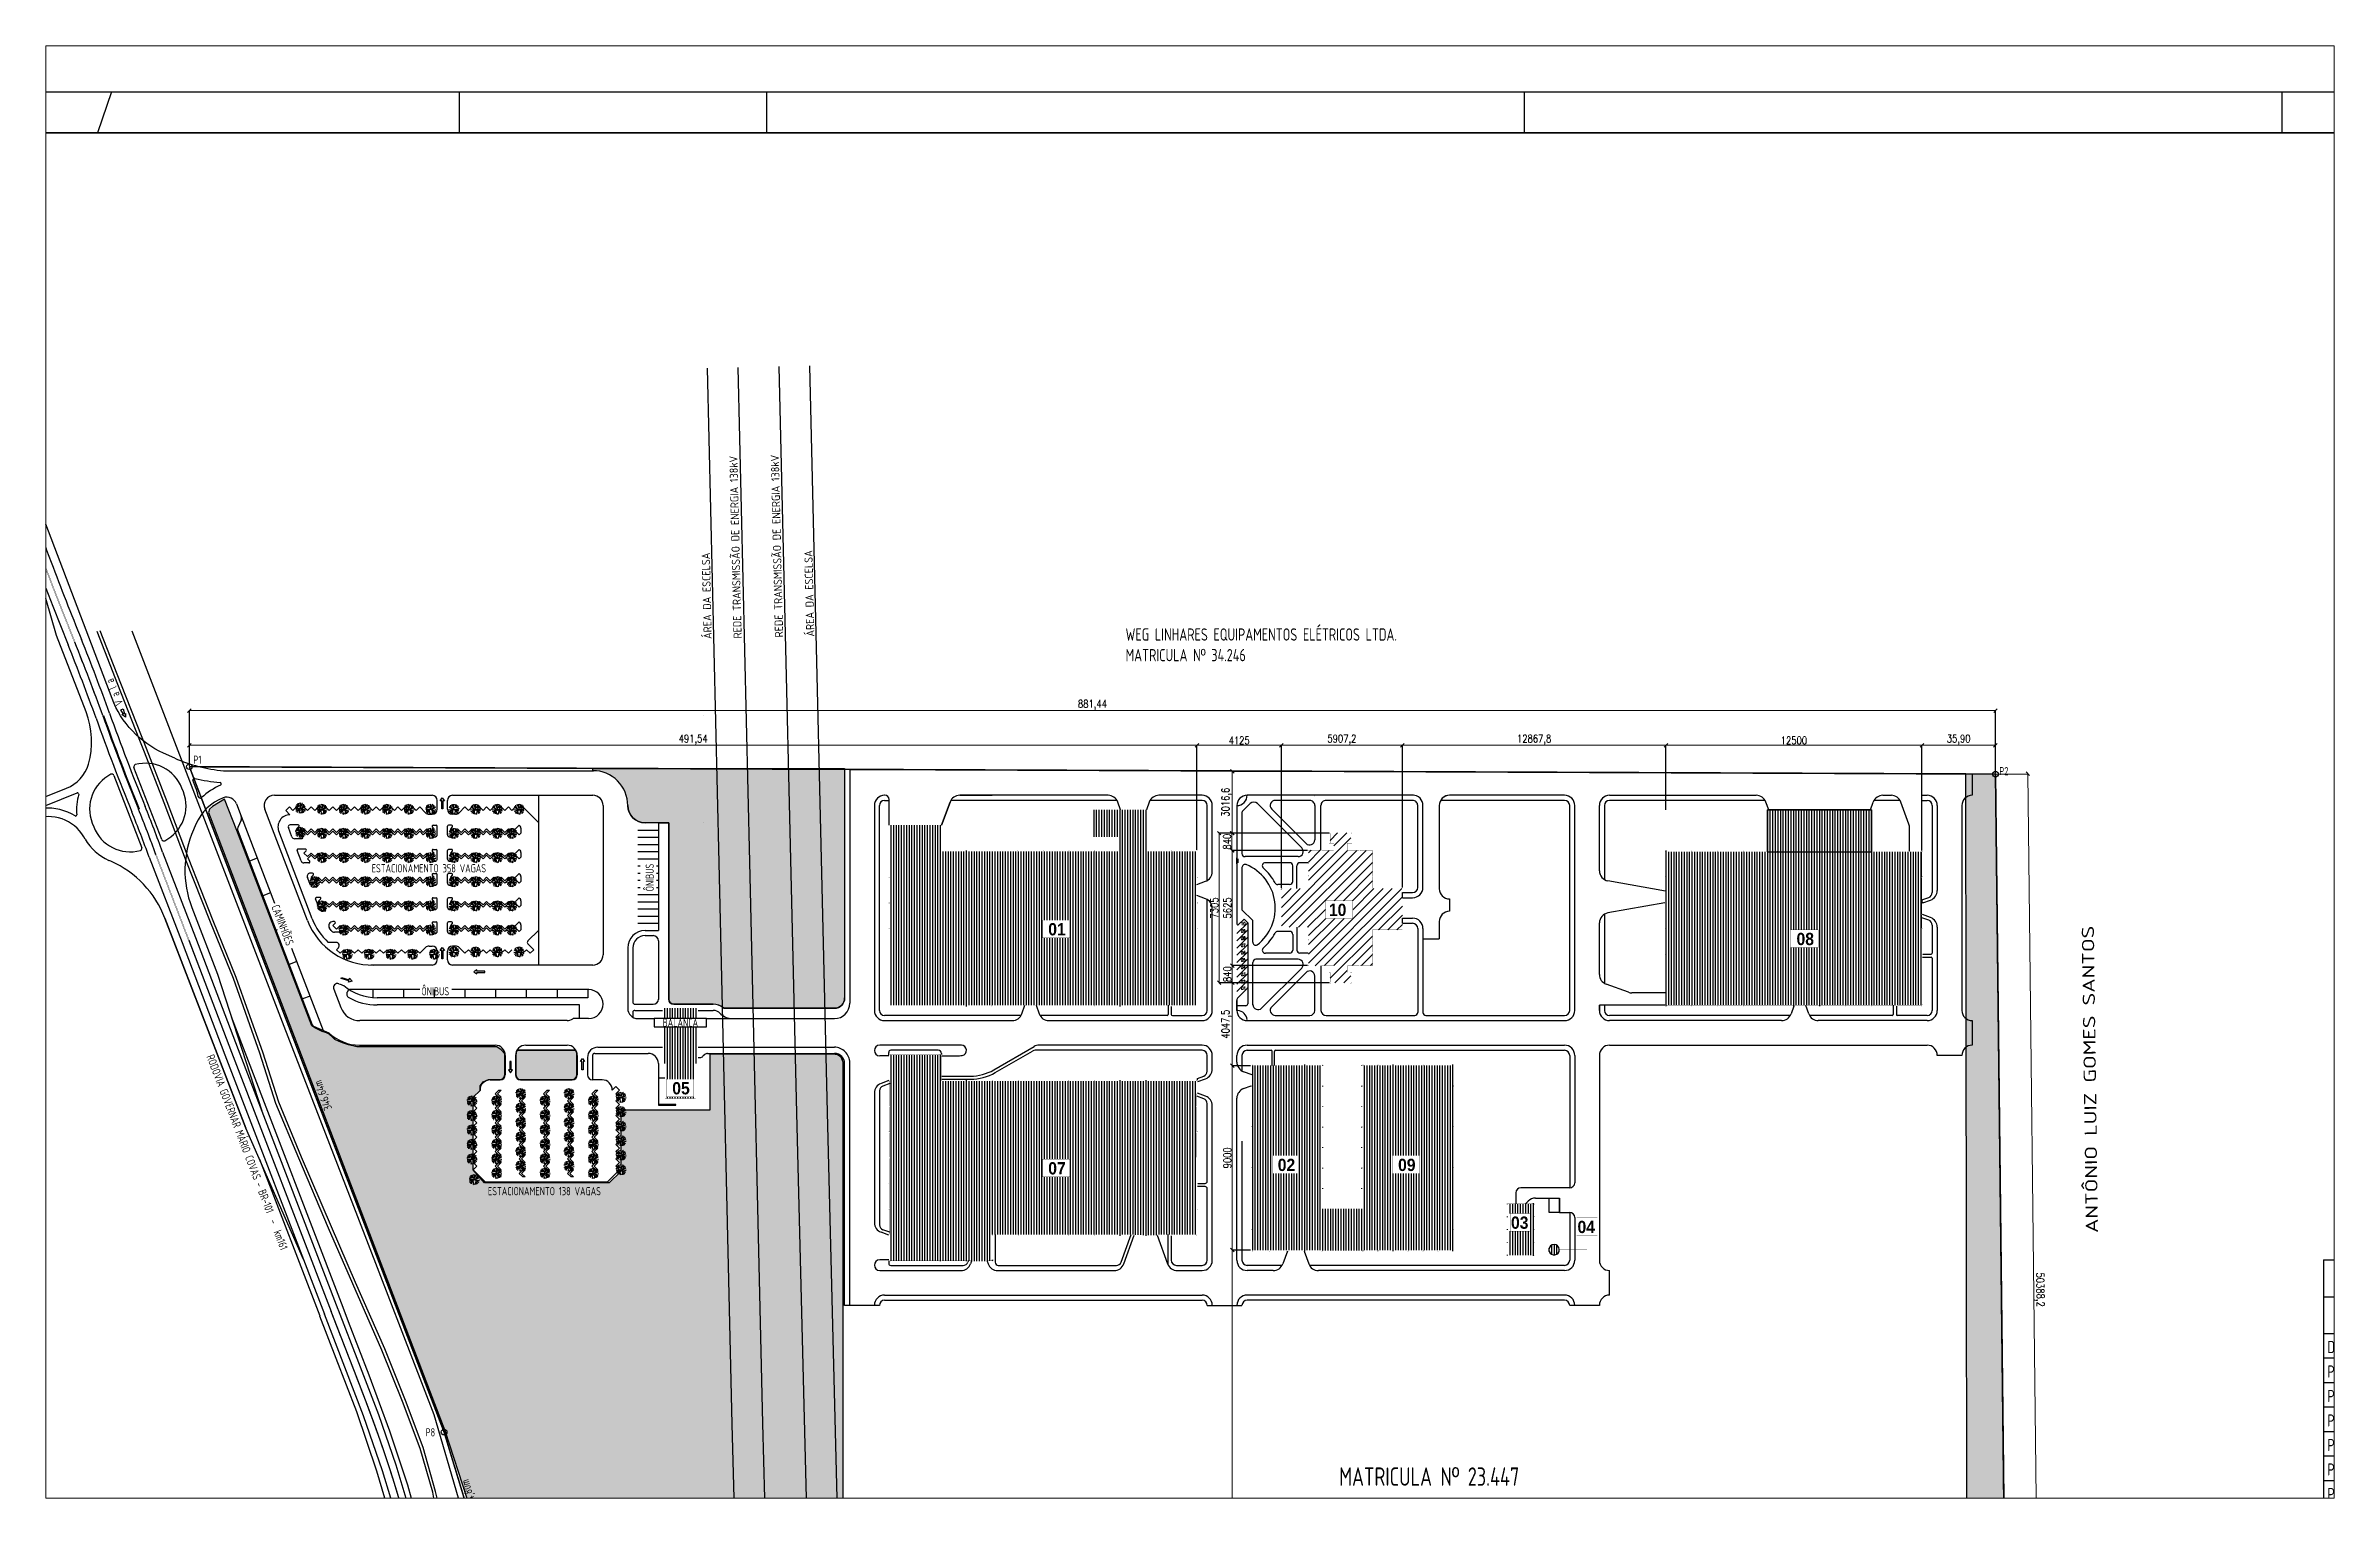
# Paper-space layout 'Sheet2' of a CAD drawing. Header units: millimetres. Extents: x 40 to 364, y 26 to 231.
# The model-space entities are those that its viewports show. They can reach past a viewport. Long polylines and large blocks are cut down to what shows.
import ezdxf
from ezdxf.enums import TextEntityAlignment as Align

# ---------------------------------------------------------------- set-up
doc = ezdxf.new("R2010")
doc.units = ezdxf.units.MM
for name, pattern in [('ACAD_ISO03W100', [30, 12, -18]), ('CONTINUO', [0]), ('DASHDOT2', [12.7, 6.35, -3.175, 0, -3.175]), ('DASHED', [19.05, 12.7, -6.35])]:
    doc.linetypes.add(name, pattern=pattern)
for name, color, linetype in [('Arq-cota', 1, 'Continuous'), ('Arq-parede', 6, 'Continuous'), ('Arq-ruas', 252, 'Continuous'), ('Arq-texto', 2, 'Continuous'), ('Arq_formato', 7, 'Continuous'), ('Existente', 3, 'Continuous'), ('Infra-ruas', 3, 'Continuous'), ('Topog-BR101', 2, 'Continuous'), ('Topografia-limite-terreno', 1, 'Continuous'), ('Topografia-Linha-AT', 4, 'Continuous'), ('Topografia-vala', 2, 'Continuous'), ('À_construir', 6, 'Continuous'), ('Área_permeável', 1, 'Continuous')]:
    doc.layers.add(name, color=color, linetype=linetype)
doc.styles.add('BLACK', font='ariblk.ttf')
doc.styles.add('CONART2-5', font='ISOCP.SHX', dxfattribs={"height": 20})
doc.styles.add('ROMANS', font='ROMANS.SHX', dxfattribs={"width": 0.8})
doc.dimstyles.new('Carlos_50', dxfattribs={"dimtxt": 50, "dimasz": 20, "dimexe": 15, "dimexo": 30, "dimgap": 5, "dimtad": 1, "dimdec": 1, "dimrnd": 0.01, "dimzin": 12, "dimtxsty": 'ROMANS', "dimblk": 'OBLIQUE', "dimcen": 1, "dimdle": 2.5, "dimclrd": 256, "dimclre": 256, "dimclrt": 2, "dimadec": 1, "dimazin": 3, "dimtfac": 1, "dimtdec": 1, "dimtix": 1, "dimtmove": 2, "dimatfit": 0, "dimldrblk": 'OBLIQUE', "dimfxl": 1, "dimlwd": 9, "dimlwe": -1, "dimarcsym": 0})
pattern_1 = [(90, (0, 0), (-179.605, 179.605), [47.625, -311.585]), (45, (0, 0), (-179.60512, 179.60512), [47.625, -206.375]), (135, (0, 0), (-179.60512, -179.60512), [47.625, -206.375])]

psp = doc.layouts.new('Sheet2')

msp = doc.modelspace()

# ---------------------------------------------------------------- texts
at = {"layer": 'Arq-cota', "style": 'CONART2-5'}
for s, rotation, width, p in [('LINHARES', 106.2383145, 0.822803, (230135.71, 102745.13)), ('V a l a', 112.1559702, 0.822803, (233916.45, 91168.73, 0)), ('ÔNIBUS', 90, 0.8, (259810.27, 82006.79)), ('CAMINHÕES', 290.9521766, 0.8, (241132.21, 81255.8)), ('RODOVIA GOVERNAR MÁRIO COVAS - BR-101  -  km161', 290.9512095, 0.787174, (237955.76, 73938.97, 0))]:
    msp.add_text(s, height=400, rotation=rotation, dxfattribs=dict(at, width=width)).set_placement(p)
for s, p in [('REDE TRANSMISSÃO DE ENERGIA 138kV', (264104.8, 94353.91, -2617.48)), ('REDE TRANSMISSÃO DE ENERGIA 138kV', (266128.01, 94405.28, -2617.48)), ('ÁREA DA ESCELSA', (262645.43, 94327.87)), ('ÁREA DA ESCELSA', (267654.5, 94444.34))]:
    msp.add_text(s, height=400, rotation=91.3397442, dxfattribs=at).set_placement(p)
at = {"layer": 'Arq-cota', "width": 0.8}
for s, height, style, p in [('WEG LINHARES EQUIPAMENTOS ELÉTRICOS LTDA.', 600, 'CONART2-5', (282844.84, 94242.24, -3942.58)), ('MATRICULA Nº 34.246', 600, 'CONART2-5', (282844.84, 93234.56, -3942.58)), ('P1', 400, 'CONART2-5', (237328.74, 88227.78)), ('P2', 400, 'CONART2-5', (325509.47, 87671.19)), ('ESTACIONAMENTO 358 VAGAS', 400, 'CONART2-5', (246033.17, 82929.63)), ('01', 600, 'BLACK', (279069.82, 79853.78, 0)), ('10', 600, 'BLACK', (292772.19, 80799.91, 0)), ('BALANÇA', 400, 'CONART2-5', (260237.77, 75397.2)), ('05', 600, 'BLACK', (260711.67, 72091.29, 0)), ('07', 600, 'BLACK', (279069.82, 68183.04, 0)), ('02', 600, 'BLACK', (290274.84, 68349.75, 0)), ('09', 600, 'BLACK', (296150.99, 68349.75, 0)), ('ESTACIONAMENTO 138 VAGAS', 400, 'CONART2-5', (251708.28, 67166.26, 0)), ('03', 600, 'BLACK', (301664.52, 65529.69, 0)), ('04', 600, 'BLACK', (304912.41, 65320.95, 0)), ('P8', 400, 'CONART2-5', (248666.71, 55395.22)), ('MATRICULA Nº 23.447', 900, 'CONART2-5', (293273.07, 52982.6, -5913.86)), ('ÁREA 397.567,20m²', 900, 'CONART2-5', (293345.56, 51179.15, -5913.86))]:
    msp.add_text(s, height=height, dxfattribs=dict(at, style=style)).set_placement(p)
at = {"layer": 'Arq-cota', "style": 'CONART2-5'}
for s, height, rotation, width, p, p2 in [('ANTÔNIO LUIZ GOMES SANTOS', 600, 90.7758729, 1.409018, (330332.16, 65326.28), (330129.01, 80327.42)), ('346,64m', 400, 110.9512095, 0.793117, (244108.59, 71403.4), (243564.08, 72825.51)), ('64,80m', 400, 106.8835471, 0.809688, (251135.39, 52098.2), (250759.14, 53337.86))]:
    msp.add_text(s, height=height, rotation=rotation, dxfattribs=dict(at, width=width)).set_placement(p, p2, align=Align.FIT)
at = {"layer": 'Arq-texto', "width": 0.8}
for s, height, style, p in [('08', 600, 'BLACK', (315605.61, 79378.44, 0)), ('ÔNIBUS', 400, 'CONART2-5', (248469.68, 76923.78))]:
    msp.add_text(s, height=height, dxfattribs=dict(at, style=style)).set_placement(p)
at = {"layer": 'Arq-texto', "color": 7, "style": 'CONART2-5', "width": 0.8}
for s, height, p in [('QUADRO DE ÁREAS EXISTENTES ', 996.437, (341830.75, 60831.15, -3935.55)), ('DESCRIÇÃO', 597.862, (341524.96, 59458.76, -3935.55)), ('PRÉDIO 01 - MONTADORA 01', 597.8622, (341524.96, 58263.04, -3935.55)), ('PRÉDIO 02 - INJEÇÃO DE ALUMÍNIO 01', 597.8622, (341524.96, 57067.31, -3935.55)), ('PRÉDIO 03 - CENTRAL DE COMPRESSORES', 597.8622, (341524.96, 55871.59, -3935.55)), ('PRÉDIO 04 - RESERVATÓRIO ELEVADO', 597.8622, (341524.96, 54675.86, -3935.55)), ('PRÉDIO 05 - PORTARIA', 597.8622, (341524.96, 53480.14, -3935.55)), ('PRÉDIO 06 - SUBESTAÇÃO 138Kv', 597.8622, (341524.96, 52284.42, -3935.55)), ('PRÉDIO 07 - ESTAMPARIA', 597.8622, (341524.96, 51088.69, -3935.55))]:
    msp.add_text(s, height=height, dxfattribs=at).set_placement(p)
at = {"layer": 'Infra-ruas', "color": 7, "style": 'ROMANS', "width": 0.8}
for s, p in [('10', (288475.89, 80348.53, 0)), ('09', (288475.89, 79994.98, 0)), ('08', (288475.89, 79641.43, 0)), ('07', (288475.89, 79287.87, 0)), ('06', (288475.89, 78934.32, 0)), ('05', (288475.89, 78580.77, 0)), ('04', (288475.89, 78227.21, 0)), ('03', (288475.89, 77873.66, 0)), ('02', (288475.89, 77520.11, 0)), ('01', (288488.4, 77204.89, 0))]:
    msp.add_text(s, height=150, dxfattribs=at).set_placement(p)

# ---------------------------------------------------------------- blocks, each defined once
blk = doc.blocks.new('_Oblique')
at = {"color": 0, "linetype": 'ByBlock', "lineweight": -2}
blk.add_line((-0.5, -0.5), (0.5, 0.5), dxfattribs=at)
blk = doc.blocks.new('*D24')
at = {"layer": 'Arq-cota'}
for p, q in [((325351, 87730), (326910, 87748)), ((325924, 37345), (327483, 37363))]:
    blk.add_line(p, q, dxfattribs=at)
at = {"layer": 'Arq-cota', "lineweight": 9}
blk.add_line((326900, 87750), (327473, 37360), dxfattribs=at)
at = {"layer": 'Defpoints', "color": 0}
for p in [(325321, 87729), (325894, 37345), (327473, 37362)]:
    blk.add_point(p, dxfattribs=at)
at = {"layer": 'Arq-cota', "lineweight": 9, "xscale": 175, "yscale": 175, "zscale": 175}
for p, rotation in [((326900, 87747), 90.65151981482978), ((327473, 37362), 270.6515198148297)]:
    blk.add_blockref('_Oblique', p, dxfattribs=dict(at, rotation=rotation))
at = {"layer": 'Arq-cota', "color": 2, "insert": (327459, 62558), "char_height": 375, "attachment_point": 5, "rotation": 270.65152, "style": 'ROMANS'}
blk.add_mtext('50388,2', dxfattribs=at)
blk = doc.blocks.new('TREE08')
at = {"color": 0}
for p, q in [((-0.18, 0.11), (-0.5, 0.06)), ((-0.5, 0.06), (-0.47, 0.06)), ((-0.07, 0.05), (-0.46, -0.18)), ((0.01, 0.01), (-0.44, 0.26)), ((-0.44, 0.25), (-0.42, 0.24)), ((-0.13, 0.01), (-0.37, -0.33)), ((-0.36, 0.37), (-0.33, 0.36)), ((-0.16, 0.25), (-0.35, 0.37)), ((-0.22, 0.46), (-0.2, 0.44)), ((-0.11, 0.07), (-0.22, 0.46)), ((-0.14, 0.17), (-0.09, 0.5)), ((-0.09, 0.5), (-0.09, 0.48)), ((0.01, 0.01), (-0.02, -0.5)), ((0.11, 0.37), (0, 0.51)), ((0.01, 0.01), (0.41, 0.32)), ((0.06, 0.05), (0.47, 0.02)), ((0.09, 0.5), (0.09, 0.47)), ((0.14, 0.11), (0.09, 0.5)), ((0.2, 0.04), (0.46, 0.16)), ((0.22, 0.17), (0.31, 0.42)), ((0.31, 0.42), (0.29, 0.39)), ((0.41, 0.32), (0.39, 0.29)), ((0.46, 0.16), (0.43, 0.16)), ((0.46, 0.16), (0.44, 0.15)), ((0.47, 0.02), (0.44, 0.01)), ((-0.46, -0.19), (-0.44, -0.19)), ((-0.37, -0.33), (-0.37, -0.31)), ((-0.23, -0.13), (-0.3, -0.39)), ((-0.3, -0.39), (-0.28, -0.37)), ((0, -0.09), (-0.19, -0.45)), ((-0.19, -0.45), (-0.15, -0.43)), ((-0.01, -0.37), (0.07, -0.5)), ((0, -0.14), (0.41, -0.31)), ((0.07, -0.5), (0.07, -0.47)), ((0.08, -0.18), (0.51, -0.07)), ((0.15, -0.2), (0.18, -0.47)), ((0.18, -0.47), (0.18, -0.44)), ((0.23, -0.23), (0.28, -0.43)), ((0.24, -0.14), (0.45, -0.19)), ((0.28, -0.43), (0.26, -0.4)), ((0.41, -0.31), (0.39, -0.29)), ((0.45, -0.19), (0.41, -0.19))]:
    blk.add_line(p, q, dxfattribs=at)
blk.add_circle((0.01, 0.01), 0.0277, dxfattribs=at)
blk = doc.blocks.new('*D27')
at = {"layer": 'Arq-cota', "lineweight": 9}
blk.add_line((309227, 89132), (321732, 89132), dxfattribs=at)
at = {"layer": 'Arq-cota'}
for p, q in [((309230, 85985), (309230, 89142)), ((321730, 84023), (321730, 89142))]:
    blk.add_line(p, q, dxfattribs=at)
at = {"layer": 'Defpoints', "color": 0}
for p in [(321730, 89132), (309230, 85955), (321730, 83993)]:
    blk.add_point(p, dxfattribs=at)
at = {"layer": 'Arq-cota', "lineweight": 9, "xscale": 175, "yscale": 175, "zscale": 175, "rotation": 180}
blk.add_blockref('_Oblique', (309230, 89132), dxfattribs=at)
at = {"layer": 'Arq-cota', "lineweight": 9, "xscale": 175, "yscale": 175, "zscale": 175}
blk.add_blockref('_Oblique', (321730, 89132), dxfattribs=at)
at = {"layer": 'Arq-cota', "color": 2, "insert": (315480, 89369), "char_height": 375, "attachment_point": 5, "style": 'ROMANS'}
blk.add_mtext('12500', dxfattribs=at)
blk = doc.blocks.new('*D28')
at = {"layer": 'Arq-cota', "lineweight": 9}
blk.add_line((321727, 89132), (325321, 89132), dxfattribs=at)
at = {"layer": 'Arq-cota'}
for p, q in [((321730, 84023), (321730, 89142)), ((325319, 87760), (325319, 89142))]:
    blk.add_line(p, q, dxfattribs=at)
at = {"layer": 'Defpoints', "color": 0}
for p in [(325319, 89132), (325319, 87730), (321730, 83993)]:
    blk.add_point(p, dxfattribs=at)
at = {"layer": 'Arq-cota', "lineweight": 9, "xscale": 175, "yscale": 175, "zscale": 175, "rotation": 180}
blk.add_blockref('_Oblique', (321730, 89132), dxfattribs=at)
at = {"layer": 'Arq-cota', "lineweight": 9, "xscale": 175, "yscale": 175, "zscale": 175}
blk.add_blockref('_Oblique', (325319, 89132), dxfattribs=at)
at = {"layer": 'Arq-cota', "color": 2, "insert": (323524, 89405), "char_height": 375, "attachment_point": 5, "style": 'ROMANS'}
blk.add_mtext('35,90', dxfattribs=at)
blk = doc.blocks.new('*D29')
at = {"layer": 'Arq-cota', "lineweight": 9}
blk.add_line((286332, 89132), (237131, 89132), dxfattribs=at)
at = {"layer": 'Arq-cota'}
for p, q in [((237133, 88119), (237133, 89142)), ((286330, 84028), (286330, 89142))]:
    blk.add_line(p, q, dxfattribs=at)
at = {"layer": 'Defpoints', "color": 0}
for p in [(237133, 89132), (237133, 88089), (286330, 83998)]:
    blk.add_point(p, dxfattribs=at)
at = {"layer": 'Arq-cota', "lineweight": 9, "xscale": 175, "yscale": 175, "zscale": 175, "rotation": 180}
blk.add_blockref('_Oblique', (237133, 89132), dxfattribs=at)
at = {"layer": 'Arq-cota', "lineweight": 9, "xscale": 175, "yscale": 175, "zscale": 175}
blk.add_blockref('_Oblique', (286330, 89132), dxfattribs=at)
at = {"layer": 'Arq-cota', "color": 2, "insert": (261732, 89405), "char_height": 375, "attachment_point": 5, "style": 'ROMANS'}
blk.add_mtext('491,54', dxfattribs=at)
blk = doc.blocks.new('*D30')
at = {"layer": 'Arq-cota', "lineweight": 9}
blk.add_line((237130, 90828), (325323, 90828), dxfattribs=at)
at = {"layer": 'Arq-cota'}
for p, q in [((237133, 88119), (237133, 90838)), ((325321, 87759), (325321, 90838))]:
    blk.add_line(p, q, dxfattribs=at)
at = {"layer": 'Defpoints', "color": 0}
for p in [(325321, 90828), (237133, 88089), (325321, 87729)]:
    blk.add_point(p, dxfattribs=at)
at = {"layer": 'Arq-cota', "lineweight": 9, "xscale": 175, "yscale": 175, "zscale": 175, "rotation": 180}
blk.add_blockref('_Oblique', (237133, 90828), dxfattribs=at)
at = {"layer": 'Arq-cota', "lineweight": 9, "xscale": 175, "yscale": 175, "zscale": 175}
blk.add_blockref('_Oblique', (325321, 90828), dxfattribs=at)
at = {"layer": 'Arq-cota', "color": 2, "insert": (281227, 91101), "char_height": 375, "attachment_point": 5, "style": 'ROMANS'}
blk.add_mtext('881,44', dxfattribs=at)
blk = doc.blocks.new('*D31')
at = {"layer": 'Arq-cota', "lineweight": 9}
blk.add_line((286327, 89132), (290457, 89132), dxfattribs=at)
at = {"layer": 'Arq-cota'}
for p, q in [((286330, 84028), (286330, 89142)), ((290455, 82168), (290455, 89142))]:
    blk.add_line(p, q, dxfattribs=at)
at = {"layer": 'Defpoints', "color": 0}
for p in [(290455, 89132), (286330, 83998), (290455, 82138)]:
    blk.add_point(p, dxfattribs=at)
at = {"layer": 'Arq-cota', "lineweight": 9, "xscale": 175, "yscale": 175, "zscale": 175, "rotation": 180}
blk.add_blockref('_Oblique', (286330, 89132), dxfattribs=at)
at = {"layer": 'Arq-cota', "lineweight": 9, "xscale": 175, "yscale": 175, "zscale": 175}
blk.add_blockref('_Oblique', (290455, 89132), dxfattribs=at)
at = {"layer": 'Arq-cota', "color": 2, "insert": (288392, 89369), "char_height": 375, "attachment_point": 5, "style": 'ROMANS'}
blk.add_mtext('4125', dxfattribs=at)
blk = doc.blocks.new('*D32')
at = {"layer": 'Arq-cota', "lineweight": 9}
blk.add_line((290452, 89132), (296365, 89132), dxfattribs=at)
at = {"layer": 'Arq-cota'}
for p, q in [((290455, 82198), (290455, 89142)), ((296362, 82218), (296362, 89142))]:
    blk.add_line(p, q, dxfattribs=at)
at = {"layer": 'Defpoints', "color": 0}
for p in [(296362, 89132), (290455, 82168), (296362, 82188)]:
    blk.add_point(p, dxfattribs=at)
at = {"layer": 'Arq-cota', "lineweight": 9, "xscale": 175, "yscale": 175, "zscale": 175, "rotation": 180}
blk.add_blockref('_Oblique', (290455, 89132), dxfattribs=at)
at = {"layer": 'Arq-cota', "lineweight": 9, "xscale": 175, "yscale": 175, "zscale": 175}
blk.add_blockref('_Oblique', (296362, 89132), dxfattribs=at)
at = {"layer": 'Arq-cota', "color": 2, "insert": (293408, 89405), "char_height": 375, "attachment_point": 5, "style": 'ROMANS'}
blk.add_mtext('5907,2', dxfattribs=at)
blk = doc.blocks.new('*D33')
at = {"layer": 'Arq-cota', "lineweight": 9}
blk.add_line((296360, 89132), (309232, 89132), dxfattribs=at)
at = {"layer": 'Arq-cota'}
for p, q in [((296362, 82188), (296362, 89142)), ((309230, 86015), (309230, 89142))]:
    blk.add_line(p, q, dxfattribs=at)
at = {"layer": 'Defpoints', "color": 0}
for p in [(309230, 89132), (309230, 85985), (296362, 82158)]:
    blk.add_point(p, dxfattribs=at)
at = {"layer": 'Arq-cota', "lineweight": 9, "xscale": 175, "yscale": 175, "zscale": 175, "rotation": 180}
blk.add_blockref('_Oblique', (296362, 89132), dxfattribs=at)
at = {"layer": 'Arq-cota', "lineweight": 9, "xscale": 175, "yscale": 175, "zscale": 175}
blk.add_blockref('_Oblique', (309230, 89132), dxfattribs=at)
at = {"layer": 'Arq-cota', "color": 2, "insert": (302796, 89405), "char_height": 375, "attachment_point": 5, "style": 'ROMANS'}
blk.add_mtext('12867,8', dxfattribs=at)
blk = doc.blocks.new('*D142')
at = {"layer": 'Arq-cota'}
for p, q in [((292762, 77540), (288045, 77540)), ((288945, 73493), (288045, 73493))]:
    blk.add_line(p, q, dxfattribs=at)
at = {"layer": 'Arq-cota', "lineweight": 9}
blk.add_line((288055, 77543), (288055, 73490), dxfattribs=at)
at = {"layer": 'Defpoints', "color": 0}
for p in [(292792, 77540), (288055, 73493), (288975, 73493)]:
    blk.add_point(p, dxfattribs=at)
at = {"layer": 'Arq-cota', "lineweight": 9, "xscale": 175, "yscale": 175, "zscale": 175}
for p, rotation in [((288055, 77540), 90), ((288055, 73493), 270)]:
    blk.add_blockref('_Oblique', p, dxfattribs=dict(at, rotation=rotation))
at = {"layer": 'Arq-cota', "color": 2, "insert": (287782, 75517), "char_height": 375, "attachment_point": 5, "rotation": 90, "style": 'ROMANS'}
blk.add_mtext('4047,5', dxfattribs=at)
blk = doc.blocks.new('*D36')
at = {"layer": 'Arq-cota'}
for p, q in [((291730, 84005), (288045, 84005)), ((291700, 78380), (288045, 78380))]:
    blk.add_line(p, q, dxfattribs=at)
at = {"layer": 'Arq-cota', "lineweight": 9}
blk.add_line((288055, 78378), (288055, 84008), dxfattribs=at)
at = {"layer": 'Defpoints', "color": 0}
for p in [(288055, 84005), (291760, 84005), (291730, 78380)]:
    blk.add_point(p, dxfattribs=at)
at = {"layer": 'Arq-cota', "lineweight": 9, "xscale": 175, "yscale": 175, "zscale": 175}
for p, rotation in [((288055, 84005), 90), ((288055, 78380), 270)]:
    blk.add_blockref('_Oblique', p, dxfattribs=dict(at, rotation=rotation))
at = {"layer": 'Arq-cota', "color": 2, "insert": (287817, 81193), "char_height": 375, "attachment_point": 5, "rotation": 90, "style": 'ROMANS'}
blk.add_mtext('5625', dxfattribs=at)
blk = doc.blocks.new('*D37')
at = {"layer": 'Arq-cota'}
for p, q in [((292762, 84845), (288028, 84845)), ((291700, 84005), (288028, 84005))]:
    blk.add_line(p, q, dxfattribs=at)
at = {"layer": 'Arq-cota', "lineweight": 9}
blk.add_line((288038, 84003), (288038, 84848), dxfattribs=at)
at = {"layer": 'Defpoints', "color": 0}
for p in [(288038, 84845), (291730, 84005), (292792, 84845)]:
    blk.add_point(p, dxfattribs=at)
at = {"layer": 'Arq-cota', "lineweight": 9, "xscale": 175, "yscale": 175, "zscale": 175}
for p, rotation in [((288038, 84845), 270), ((288038, 84005), 90)]:
    blk.add_blockref('_Oblique', p, dxfattribs=dict(at, rotation=rotation))
at = {"layer": 'Arq-cota', "color": 2, "insert": (287801, 84425), "char_height": 375, "attachment_point": 5, "rotation": 90, "style": 'ROMANS'}
blk.add_mtext('840', dxfattribs=at)
blk = doc.blocks.new('*D38')
at = {"layer": 'Arq-cota'}
for p, q in [((292805, 87862), (288045, 87862)), ((292792, 84845), (288045, 84845))]:
    blk.add_line(p, q, dxfattribs=at)
at = {"layer": 'Arq-cota', "lineweight": 9}
blk.add_line((288055, 84843), (288055, 87864), dxfattribs=at)
at = {"layer": 'Defpoints', "color": 0}
for p in [(288055, 87862), (292835, 87862), (292822, 84845)]:
    blk.add_point(p, dxfattribs=at)
at = {"layer": 'Arq-cota', "lineweight": 9, "xscale": 175, "yscale": 175, "zscale": 175}
for p, rotation in [((288055, 87862), 90), ((288055, 84845), 270)]:
    blk.add_blockref('_Oblique', p, dxfattribs=dict(at, rotation=rotation))
at = {"layer": 'Arq-cota', "color": 2, "insert": (287782, 86354), "char_height": 375, "attachment_point": 5, "rotation": 90, "style": 'ROMANS'}
blk.add_mtext('3016,6', dxfattribs=at)
blk = doc.blocks.new('*D39')
at = {"layer": 'Arq-cota'}
for p, q in [((291730, 78380), (288045, 78380)), ((292792, 77540), (288045, 77540))]:
    blk.add_line(p, q, dxfattribs=at)
at = {"layer": 'Arq-cota', "lineweight": 9}
blk.add_line((288055, 77538), (288055, 78383), dxfattribs=at)
at = {"layer": 'Defpoints', "color": 0}
for p in [(288055, 78380), (291760, 78380), (292822, 77540)]:
    blk.add_point(p, dxfattribs=at)
at = {"layer": 'Arq-cota', "lineweight": 9, "xscale": 175, "yscale": 175, "zscale": 175}
for p, rotation in [((288055, 78380), 270), ((288055, 77540), 90)]:
    blk.add_blockref('_Oblique', p, dxfattribs=dict(at, rotation=rotation))
at = {"layer": 'Arq-cota', "color": 2, "insert": (287817, 77960), "char_height": 375, "attachment_point": 5, "rotation": 90, "style": 'ROMANS'}
blk.add_mtext('840', dxfattribs=at)
blk = doc.blocks.new('*D40')
at = {"layer": 'Arq-cota'}
for p, q in [((288945, 73493), (288045, 73493)), ((288945, 64493), (288045, 64493))]:
    blk.add_line(p, q, dxfattribs=at)
at = {"layer": 'Arq-cota', "lineweight": 9}
blk.add_line((288055, 73495), (288055, 64490), dxfattribs=at)
at = {"layer": 'Defpoints', "color": 0}
for p in [(288975, 73493), (288055, 64493), (288975, 64493)]:
    blk.add_point(p, dxfattribs=at)
at = {"layer": 'Arq-cota', "lineweight": 9, "xscale": 175, "yscale": 175, "zscale": 175}
for p, rotation in [((288055, 73493), 90), ((288055, 64493), 270)]:
    blk.add_blockref('_Oblique', p, dxfattribs=dict(at, rotation=rotation))
at = {"layer": 'Arq-cota', "color": 2, "insert": (287817, 68993), "char_height": 375, "attachment_point": 5, "rotation": 90, "style": 'ROMANS'}
blk.add_mtext('9000', dxfattribs=at)
blk = doc.blocks.new('*D41')
at = {"layer": 'Arq-cota'}
for p, q in [((288945, 64493), (288045, 64493)), ((288945, 37345), (288045, 37345))]:
    blk.add_line(p, q, dxfattribs=at)
at = {"layer": 'Arq-cota', "lineweight": 9}
blk.add_line((288055, 64495), (288055, 37342), dxfattribs=at)
at = {"layer": 'Defpoints', "color": 0}
for p in [(288975, 64493), (288055, 37345), (288975, 37345)]:
    blk.add_point(p, dxfattribs=at)
at = {"layer": 'Arq-cota', "lineweight": 9, "xscale": 175, "yscale": 175, "zscale": 175}
for p, rotation in [((288055, 64493), 90), ((288055, 37345), 270)]:
    blk.add_blockref('_Oblique', p, dxfattribs=dict(at, rotation=rotation))
at = {"layer": 'Arq-cota', "color": 2, "insert": (287782, 50919), "char_height": 375, "attachment_point": 5, "rotation": 90, "style": 'ROMANS'}
blk.add_mtext('27148,4', dxfattribs=at)
blk = doc.blocks.new('*D42')
at = {"layer": 'Arq-cota'}
for p, q in [((288015, 84845), (287407, 84845)), ((288015, 77540), (287407, 77540))]:
    blk.add_line(p, q, dxfattribs=at)
at = {"layer": 'Arq-cota', "lineweight": 9}
blk.add_line((287417, 84848), (287417, 77538), dxfattribs=at)
at = {"layer": 'Defpoints', "color": 0}
for p in [(288045, 84845), (287417, 77540), (288045, 77540)]:
    blk.add_point(p, dxfattribs=at)
at = {"layer": 'Arq-cota', "lineweight": 9, "xscale": 175, "yscale": 175, "zscale": 175}
for p, rotation in [((287417, 84845), 90), ((287417, 77540), 270)]:
    blk.add_blockref('_Oblique', p, dxfattribs=dict(at, rotation=rotation))
at = {"layer": 'Arq-cota', "color": 2, "insert": (287180, 81193), "char_height": 375, "attachment_point": 5, "rotation": 90, "style": 'ROMANS'}
blk.add_mtext('7305', dxfattribs=at)
blk = doc.blocks.new('A$C15359')
at = {"layer": 'Infra-ruas', "color": 2}
for p, q in [((0, 0), (0, 299)), ((50, 250), (50, 50))]:
    blk.add_line(p, q, dxfattribs=at)
at = {"layer": 'Infra-ruas', "color": 2, "const_width": 1}
for points in [[(50, 249), (0, 299)], [(0, 250), (0, 250), (50, 250), (50, 50), (0, 50)], [(0, 0), (50, 50)]]:
    blk.add_lwpolyline(points, dxfattribs=at)

# ---------------------------------------------------------------- dimensions: what is measured, and where the dimension line sits
at = {"layer": 'Arq-cota'}
for base, p1, p2, text, picture, middle in [((325320.65, 90827.99), (237132.98, 88089.07), (325320.65, 87729.49), '881,44', '*D30', (281226.82, 91100.65)), ((237133.19, 89131.97), (286329.88, 83997.9, 0), (237133.19, 88089.15), '491,54', '*D29', (261731.54, 89404.63)), ((325318.93, 89131.97), (321729.88, 83992.9, 0), (325318.93, 87729.5), '35,90', '*D28', (323524.41, 89404.63))]:
    dim = msp.add_linear_dim(base=base, p1=p1, p2=p2, text=text, dimstyle='Carlos_50', override={"dimtxt": 375, "dimasz": 175, "dimexe": 10, "dimgap": 50}, dxfattribs=at)
    dim.commit()
    dim.dimension.update_dxf_attribs({"geometry": picture, "text_midpoint": middle})
for base, p1, p2, picture, middle in [((290454.88, 89131.97), (286329.88, 83997.9, 0), (290454.88, 82137.9, 0), '*D31', (288392.38, 89369.47)), ((296362.07, 89131.97), (290454.88, 82167.9), (296362.07, 82188.41), '*D32', (293408.47, 89404.63)), ((309229.88, 89131.97), (296362.07, 82158.41), (309229.88, 85985.4), '*D33', (302795.97, 89404.63)), ((321729.88, 89131.97), (309229.88, 85955.4, 0), (321729.88, 83992.9, 0), '*D27', (315479.88, 89369.47))]:
    dim = msp.add_linear_dim(base=base, p1=p1, p2=p2, dimstyle='Carlos_50', override={"dimtxt": 375, "dimasz": 175, "dimexe": 10, "dimgap": 50}, dxfattribs=at)
    dim.commit()
    dim.dimension.update_dxf_attribs({"geometry": picture, "text_midpoint": middle})
for base, p1, p2, picture, middle in [((288054.54, 87861.98), (292822.38, 84845.4, 0), (292834.69, 87861.98), '*D38', (287781.88, 86353.69)), ((287417.1, 77540.4), (288044.54, 84845.4), (288044.54, 77540.4), '*D42', (287179.6, 81192.9)), ((288038.04, 84845.4), (291729.88, 84005.4), (292792.38, 84845.4), '*D37', (287800.54, 84425.4)), ((288054.54, 84005.4), (291729.88, 78380.4), (291759.88, 84005.4, 0), '*D36', (287817.04, 81192.9)), ((288054.54, 78380.4), (292822.38, 77540.4, 0), (291759.88, 78380.4, 0), '*D39', (287817.04, 77960.4)), ((288054.54, 73492.9), (292792.38, 77540.4), (288974.88, 73492.9, 0), '*D142', (287781.88, 75516.65)), ((288054.54, 64492.9), (288974.88, 73492.9, 0), (288974.88, 64492.9, 0), '*D40', (287817.04, 68992.9)), ((288054.54, 37344.54), (288974.88, 64492.9, 0), (288974.88, 37344.54), '*D41', (287781.88, 50918.72))]:
    dim = msp.add_linear_dim(base=base, p1=p1, p2=p2, angle=90, dimstyle='Carlos_50', override={"dimtxt": 375, "dimasz": 175, "dimexe": 10, "dimgap": 50}, dxfattribs=at)
    dim.commit()
    dim.dimension.update_dxf_attribs({"geometry": picture, "text_midpoint": middle})
dim = msp.add_aligned_dim(p1=(325320.65, 87729.49), p2=(325893.61, 37344.54), distance=1579.57, dimstyle='Carlos_50', override={"dimtxt": 375, "dimasz": 175, "dimexe": 10, "dimgap": 50}, dxfattribs=at)
dim.commit()
dim.dimension.update_dxf_attribs({"geometry": '*D24', "text_midpoint": (327459.24, 62558.08)})

# ---------------------------------------------------------------- hatches: boundary and pattern name
at = {"layer": 'Arq-cota'}
h = msp.add_hatch(dxfattribs=at)
h.set_pattern_fill('ANSI31', color=256, scale=100, style=0)
h.paths.add_polyline_path([(296362.38, 82150.4), (296134.88, 82150.4), (296134.88, 82137.9), (295549.88, 82137.9), (295549.88, 82150.4), (295509.88, 82150.4), (295509.88, 82137.9), (294924.88, 82137.9), (294924.88, 82150.4), (294899.88, 82150.4), (294899.88, 82735.41), (294924.88, 82735.41), (294924.88, 82775.4), (294899.88, 82775.4), (294899.88, 83360.41), (294924.88, 83360.4), (294924.88, 83400.4), (294899.88, 83400.4), (294899.88, 83985.4), (294924.88, 83985.4), (294924.88, 84025.4), (294884.88, 84025.4), (294884.88, 84000.4), (294299.88, 84000.4), (294299.88, 84025.4), (294259.88, 84025.4), (294259.88, 84000.4), (293674.88, 84000.4), (293674.88, 84025.4), (293662.38, 84025.4), (293662.38, 84337.9), (293822.38, 84337.9), (293822.38, 84325.4), (293862.38, 84325.4), (293862.38, 84365.4), (293849.88, 84365.4), (293849.88, 84825.4), (293862.38, 84825.4), (293862.38, 84865.4), (293822.38, 84865.4), (293822.38, 84852.9), (292862.38, 84852.9), (292862.38, 84865.4), (292822.38, 84865.4), (292822.38, 84825.4), (292834.88, 84825.4), (292834.88, 84365.4), (292822.38, 84365.4), (292822.38, 84325.4), (292862.38, 84325.4), (292862.38, 84337.9), (293022.38, 84337.9), (293022.38, 84025.4), (293009.88, 84025.4), (293009.88, 84000.4), (292424.88, 84000.4), (292424.88, 84025.4), (292384.88, 84025.4), (292384.88, 84012.9), (291799.88, 84012.9), (291799.88, 84025.4), (291759.88, 84025.4), (291759.88, 83985.4), (291772.38, 83985.4), (291772.38, 83400.4), (291759.88, 83400.4), (291759.88, 83360.4), (291784.88, 83360.4), (291784.88, 82775.4), (291759.88, 82775.4), (291759.88, 82735.4), (291784.88, 82735.4), (291784.88, 82150.4), (291759.88, 82150.4), (291759.88, 82137.9), (291207.38, 82137.9), (290454.88, 82137.9), (290454.88, 80247.9), (291207.38, 80247.9), (291207.38, 80247.9), (291759.88, 80247.9), (291759.88, 80235.4), (291784.88, 80235.4), (291784.88, 79650.4), (291759.88, 79650.4), (291759.88, 79610.4), (291784.88, 79610.4), (291784.88, 79025.4), (291759.88, 79025.4), (291759.88, 78985.4), (291772.38, 78985.4), (291772.38, 78400.4), (291759.88, 78400.4), (291759.88, 78360.4), (291799.88, 78360.4), (291799.88, 78372.9), (292384.88, 78372.9), (292384.88, 78360.4), (292424.88, 78360.4), (292424.88, 78385.4), (293009.88, 78385.4), (293009.88, 78360.4), (293022.38, 78360.4), (293022.38, 78047.9), (292862.38, 78047.9), (292862.38, 78060.4), (292822.38, 78060.4), (292822.38, 78020.4), (292834.88, 78020.4), (292834.88, 77560.4), (292822.38, 77560.4), (292822.38, 77520.4), (292862.38, 77520.4), (292862.38, 77532.9), (293822.38, 77532.9), (293822.38, 77520.4), (293862.38, 77520.4), (293862.38, 77560.4), (293849.88, 77560.4), (293849.88, 78020.4), (293862.38, 78020.4), (293862.38, 78060.4), (293822.38, 78060.4), (293822.38, 78047.9), (293662.38, 78047.9), (293662.38, 78360.4), (293674.88, 78360.4), (293674.88, 78385.4), (294259.88, 78385.4), (294259.88, 78360.4), (294299.88, 78360.4), (294299.88, 78385.4), (294884.88, 78385.4), (294884.88, 78360.4), (294924.88, 78360.4), (294924.88, 78400.4), (294899.88, 78400.4), (294899.88, 78985.4), (294924.88, 78985.4), (294924.88, 79025.4), (294899.88, 79025.4), (294899.88, 79610.4), (294924.88, 79610.4), (294924.88, 79650.4), (294899.88, 79650.4), (294899.88, 80122.9), (296362.38, 80122.9)])
h.paths.add_polyline_path([(292606, 81546.18), (293939.32, 81546.18), (293939.32, 80682.1), (292606, 80682.1)], flags=16)
at = {"layer": 'Existente'}
h = msp.add_hatch(dxfattribs=at)
h.set_pattern_fill('ANSI31', color=256, scale=40, angle=45, style=0)
h.paths.add_polyline_path([(286344.88, 80207.9), (286344.88, 81427.9), (286384.88, 81427.9), (286384.88, 81457.9), (286331.88, 81457.9), (286331.88, 82677.9), (286384.88, 82677.9), (286384.88, 82707.9), (286331.88, 82707.9), (286331.88, 83927.9), (286384.88, 83927.9), (286384.88, 83957.9), (286344.88, 83957.9), (286344.88, 83997.9), (286314.88, 83997.9), (286314.88, 83944.9), (285094.88, 83944.9), (285094.88, 83997.9), (285064.88, 83997.9), (285064.88, 83944.9), (283863.88, 83944.9), (283863.88, 85976.9), (281295.88, 85976.9), (281295.88, 84658.9), (282545.88, 84658.9), (282545.88, 83944.9), (281344.88, 83944.9), (281344.88, 83997.9), (281314.88, 83997.9), (281314.88, 83944.9), (280094.88, 83944.9), (280094.88, 83997.9), (280064.88, 83997.9), (280064.88, 83944.9), (278844.88, 83944.9), (278844.88, 83997.9), (278814.88, 83997.9), (278814.88, 83944.9), (277594.88, 83944.9), (277594.88, 83997.9), (277564.88, 83997.9), (277564.88, 83944.9), (275094.88, 83944.9), (275094.88, 83997.9), (275064.88, 83997.9), (275064.88, 83944.9), (273869.38, 83944.9), (273863.88, 83944.9), (273863.88, 85226.9), (271295.88, 85226.9), (271295.88, 83957.9), (271274.88, 83957.9), (271274.88, 83927.9), (271327.88, 83927.9), (271327.88, 82707.9), (271274.88, 82707.9), (271274.88, 82677.9), (271327.88, 82677.9), (271327.88, 81457.9), (271274.88, 81457.9), (271274.88, 81427.9), (271327.88, 81427.9), (271327.88, 80207.9), (271274.88, 80207.9), (271274.88, 80177.9), (271327.88, 80177.9), (271327.88, 78957.9), (271274.88, 78957.9), (271274.88, 78927.9), (271327.88, 78927.9), (271327.88, 77708.24), (271274.88, 77707.9), (271274.88, 77677.9), (271327.88, 77677.9), (271327.88, 76457.9), (271274.88, 76457.9), (271274.88, 76427.9), (271314.88, 76427.9), (271314.88, 76387.9), (271344.88, 76387.9), (271344.88, 76440.9), (272564.88, 76440.9), (272564.88, 76387.9), (272594.88, 76387.9), (272594.88, 76440.9), (273814.88, 76440.9), (273814.88, 76387.9), (273844.88, 76387.9), (273844.88, 76440.9), (275064.88, 76440.9), (275064.88, 76387.9), (275094.88, 76387.9), (275094.88, 76440.9), (276314.88, 76440.9), (276314.88, 76387.9), (276344.88, 76387.9), (276344.88, 76440.9), (277564.88, 76440.9), (277564.88, 76387.9), (277594.88, 76387.9), (277594.88, 76440.9), (278814.88, 76440.9), (278814.88, 76387.9), (278844.88, 76387.9), (278844.88, 76440.9), (280064.88, 76440.9), (280064.88, 76387.9), (280094.88, 76387.9), (280094.88, 76440.9), (281314.88, 76440.9), (281314.88, 76387.9), (281344.88, 76387.9), (281344.88, 76440.9), (282564.88, 76440.9), (282564.88, 76387.9), (282594.88, 76387.9), (282594.88, 76440.9), (283814.88, 76440.9), (283814.88, 76387.9), (283844.88, 76387.9), (283844.88, 76440.9), (285064.88, 76440.9), (285064.88, 76387.9), (285094.88, 76387.9), (285094.88, 76440.9), (286314.88, 76440.9), (286314.88, 76387.9), (286344.88, 76387.9), (286344.88, 76427.9), (286384.88, 76427.9), (286384.88, 76457.9), (286344.88, 76457.9), (286344.88, 77677.9), (286384.88, 77677.9), (286384.88, 77707.9), (286344.88, 77707.9), (286344.88, 78927.9), (286384.88, 78927.9), (286384.88, 78957.9), (286344.88, 78957.9), (286344.88, 80177.9), (286384.88, 80177.9), (286384.88, 80207.9), (286349.88, 80207.9)])
h.paths.add_polyline_path([(278795.25, 80604.32), (280128.57, 80604.32), (280128.57, 79740.24), (278795.25, 79740.24)], flags=16)
h.paths.add_polyline_path([(278897.21, 79643.56), (278897.21, 80663.99), (280047.24, 80663.99), (280047.24, 79643.56)], flags=24)
h = msp.add_hatch(dxfattribs=at)
h.set_pattern_fill('ANSI31', color=256, scale=40, angle=45, style=0)
h.paths.add_polyline_path([(316709.88, 83992.9), (316749.88, 83992.9), (316749.88, 83939.9), (317339.88, 83939.9), (317339.88, 83962.9), (317369.88, 83962.9), (317369.88, 83939.9), (317959.88, 83939.9), (317959.88, 83992.9), (317999.88, 83992.9), (317999.88, 83939.9), (319209.88, 83939.9), (319209.88, 83992.9), (319249.88, 83992.9), (319249.88, 83939.9), (319263.88, 83939.9), (319263.88, 85975.9), (314195.88, 85975.9), (314195.88, 83939.9), (314209.88, 83939.9), (314209.88, 83992.9), (314249.88, 83992.9), (314249.88, 83939.9), (314649.88, 83939.9), (314649.88, 83962.9), (314679.88, 83962.9), (314679.88, 83939.9), (315459.88, 83939.9), (315459.88, 83992.9), (315499.88, 83992.9), (315499.88, 83939.9), (316709.88, 83939.9)])
h = msp.add_hatch(dxfattribs=at)
h.set_pattern_fill('ANSI31', color=256, scale=40, angle=45, style=0)
h.paths.add_polyline_path([(321726.88, 80882.9), (321726.88, 81422.9), (321779.88, 81422.9), (321779.88, 81462.9), (321726.88, 81462.9), (321726.88, 82672.9), (321779.88, 82672.9), (321779.88, 82712.9), (321726.88, 82712.9), (321726.88, 83922.9), (321779.88, 83922.9), (321779.88, 83962.9), (321749.88, 83962.9), (321749.88, 83992.9), (321709.88, 83992.9), (321709.88, 83939.9), (321139.88, 83939.9), (321139.88, 83962.9), (321109.88, 83962.9), (321109.88, 83939.9), (320499.88, 83939.9), (320499.88, 83992.9), (320459.88, 83992.9), (320459.88, 83939.9), (319249.88, 83939.9), (319249.88, 83992.9), (319209.88, 83992.9), (319209.88, 83939.9), (317999.88, 83939.9), (317999.88, 83992.9), (317959.88, 83992.9), (317959.88, 83939.9), (317369.88, 83939.9), (317369.88, 83962.9), (317339.88, 83962.9), (317339.88, 83939.9), (316749.88, 83939.9), (316749.88, 83992.9), (316709.88, 83992.9), (316709.88, 83939.9), (315499.88, 83939.9), (315499.88, 83992.9), (315459.88, 83992.9), (315459.88, 83939.9), (314679.88, 83939.9), (314679.88, 83962.9), (314649.88, 83962.9), (314649.88, 83939.9), (314249.88, 83939.9), (314249.88, 83992.9), (314209.88, 83992.9), (314209.88, 83939.9), (312999.88, 83939.9), (312999.88, 83992.9), (312959.88, 83992.9), (312959.88, 83939.9), (311749.88, 83939.9), (311749.88, 83992.9), (311709.88, 83992.9), (311709.88, 83939.9), (310499.88, 83939.9), (310499.88, 83992.9), (310459.88, 83992.9), (310459.88, 83939.9), (309249.88, 83939.9), (309249.88, 83992.9), (309209.88, 83992.9), (309209.88, 83962.9), (309179.88, 83962.9), (309179.88, 83922.9), (309232.88, 83922.9), (309232.88, 82712.9), (309179.88, 82712.9), (309179.88, 82672.9), (309232.88, 82672.9), (309232.88, 82032.9), (309209.88, 82032.9), (309209.88, 82002.9), (309232.88, 82002.9), (309232.88, 81462.9), (309179.88, 81462.9), (309179.88, 81422.9), (309232.88, 81422.9), (309232.88, 80212.9), (309179.88, 80212.9), (309179.88, 80172.9), (309232.88, 80172.9), (309232.88, 78962.9), (309179.88, 78962.9), (309179.88, 78922.9), (309232.88, 78922.9), (309232.88, 77712.9), (309179.88, 77712.9), (309179.88, 77672.9), (309232.88, 77672.9), (309232.88, 77062.9), (309209.88, 77062.9), (309209.88, 77032.9), (309224.88, 77032.9), (309224.88, 76462.9), (309179.88, 76462.9), (309179.88, 76422.9), (309209.88, 76422.9), (309209.88, 76392.9), (309249.88, 76392.9), (309249.88, 76445.9), (310459.88, 76445.9), (310459.88, 76392.9), (310499.88, 76392.9), (310499.88, 76445.9), (311709.88, 76445.9), (311709.88, 76392.9), (311749.88, 76392.9), (311749.88, 76445.9), (312959.88, 76445.9), (312959.88, 76392.9), (312999.88, 76392.9), (312999.88, 76445.9), (314209.88, 76445.9), (314209.88, 76392.9), (314249.88, 76392.9), (314249.88, 76445.9), (315459.88, 76445.9), (315459.88, 76392.9), (315499.88, 76392.9), (315499.88, 76445.9), (316039.88, 76445.9), (316039.88, 76422.9), (316069.88, 76422.9), (316069.88, 76445.9), (316709.88, 76445.9), (316709.88, 76392.9), (316749.88, 76392.9), (316749.88, 76445.9), (317959.88, 76445.9), (317959.88, 76392.9), (317999.88, 76392.9), (317999.88, 76445.9), (319209.88, 76445.9), (319209.88, 76392.9), (319249.88, 76392.9), (319249.88, 76445.9), (320459.88, 76445.9), (320459.88, 76392.9), (320499.88, 76392.9), (320499.88, 76445.9), (321709.88, 76445.9), (321709.88, 76392.9), (321749.88, 76392.9), (321749.88, 76422.9), (321779.88, 76422.9), (321779.88, 76462.9), (321749.88, 76462.9), (321749.88, 77672.9), (321779.88, 77672.9), (321779.88, 77712.9), (321749.88, 77712.9), (321749.88, 78922.9), (321779.88, 78922.9), (321779.88, 78962.9), (321749.88, 78962.9), (321749.88, 80172.9), (321779.88, 80172.9), (321779.88, 80212.9), (321726.88, 80212.9), (321726.88, 80852.9), (321749.88, 80852.9), (321749.88, 80882.9)])
h.paths.add_polyline_path([(351794.7, 68365.97), (358334.16, 68365.97), (358334.16, 70523.84), (351794.7, 70523.84)])
h.paths.add_polyline_path([(315331.04, 80128.98), (316664.36, 80128.98), (316664.36, 79264.9), (315331.04, 79264.9)], flags=16)
h.paths.add_polyline_path([(315433, 79168.23), (315433, 80188.65), (316672.88, 80188.65), (316672.88, 79168.23)], flags=24)
h = msp.add_hatch(dxfattribs=at)
h.set_pattern_fill('ANSI31', color=256, scale=40, angle=45, style=0)
h.paths.add_polyline_path([(260230.7, 76292.9), (260230.7, 75792.9), (261980.7, 75792.9), (261980.7, 76292.9)])
h = msp.add_hatch(dxfattribs=at)
h.set_pattern_fill('ANSI31', color=256, scale=40, angle=45, style=0)
h.paths.add_polyline_path([(261980.7, 75382.9), (260230.7, 75382.9), (260230.7, 73592.9), (260355.7, 73592.9), (261980.7, 73592.9)])
h = msp.add_hatch(dxfattribs=at)
h.set_pattern_fill('ANSI31', color=256, scale=40, angle=45, style=0)
h.paths.add_polyline_path([(286326.88, 71472.9), (286379.88, 71472.9), (286379.88, 71512.9), (286326.88, 71512.9), (286326.88, 72122.9), (286349.88, 72122.9), (286349.88, 72722.9), (286379.88, 72722.9), (286379.88, 72762.9), (286349.88, 72762.9), (286349.88, 72792.9), (286309.88, 72792.9), (286309.88, 72739.9), (285099.88, 72739.9), (285099.88, 72792.9), (285059.88, 72792.9), (285059.88, 72739.9), (283849.88, 72739.9), (283849.88, 72792.9), (283809.88, 72792.9), (283809.88, 72739.9), (282599.88, 72739.9), (282599.88, 72792.9), (282559.88, 72792.9), (282559.88, 72739.9), (281349.88, 72739.9), (281349.88, 72792.9), (281309.88, 72792.9), (281309.88, 72739.9), (280099.88, 72739.9), (280099.88, 72792.9), (280059.88, 72792.9), (280059.88, 72739.9), (278849.88, 72739.9), (278849.88, 72792.9), (278809.88, 72792.9), (278809.88, 72739.9), (277599.88, 72739.9), (277599.88, 72792.9), (277559.88, 72792.9), (277559.88, 72739.9), (276352.38, 72739.9), (276349.88, 72739.9), (276349.88, 72792.9), (276309.88, 72792.9), (276309.88, 72739.9), (275099.88, 72739.9), (275099.88, 72792.9), (275059.88, 72792.9), (275059.88, 72739.9), (273856.88, 72739.9), (273856.88, 72792.9), (273856.88, 73972.9), (273879.88, 73972.9), (273879.88, 74012.9), (273849.88, 74012.9), (273849.88, 74042.9), (273809.88, 74042.9), (273809.88, 74019.9), (272599.88, 74019.9), (272599.88, 74042.9), (272559.88, 74042.9), (272559.88, 74019.9), (271349.88, 74019.9), (271349.88, 74042.9), (271309.88, 74042.9), (271309.88, 74012.9), (271279.88, 72722.9), (271332.88, 72722.9), (271332.88, 71512.9), (271279.88, 71512.9), (271279.88, 71472.9), (271329.88, 71472.9), (271332.88, 71472.9), (271332.88, 70262.9), (271279.88, 70262.9), (271279.88, 70222.9), (271332.88, 70222.9), (271332.88, 69012.9), (271279.88, 69012.9), (271279.88, 68972.9), (271332.88, 68972.9), (271332.88, 67762.9), (271279.88, 67762.9), (271279.88, 67722.9), (271332.88, 67722.9), (271332.88, 66512.9), (271279.88, 66512.9), (271279.88, 66472.9), (271332.88, 66472.9), (271332.88, 65262.9), (271279.88, 65262.9), (271279.88, 63972.9), (271309.88, 63972.9), (271309.88, 63942.9), (271349.88, 63942.9), (271349.88, 63965.9), (272559.88, 63965.9), (272559.88, 63942.9), (272599.88, 63942.9), (272599.88, 63965.9), (273809.88, 63965.9), (273809.88, 63942.9), (273849.88, 63942.9), (273849.88, 63965.9), (275059.88, 63965.9), (275059.88, 63942.9), (275099.88, 63942.9), (275099.88, 63965.9), (275289.88, 63965.9), (275289.88, 63942.9), (276119.88, 63942.9), (276119.88, 63965.9), (276309.88, 63965.9), (276309.88, 63942.9), (276349.88, 63942.9), (276349.88, 63972.9), (276379.88, 63972.9), (276379.88, 64012.9), (276326.88, 64012.9), (276326.88, 65192.9), (276349.88, 65192.9), (276349.88, 65245.9), (277559.88, 65245.9), (277559.88, 65192.9), (277599.88, 65192.9), (277599.88, 65245.9), (278809.88, 65245.9), (278809.88, 65192.9), (278849.88, 65192.9), (278849.88, 65245.9), (280059.88, 65245.9), (280059.88, 65192.9), (280099.88, 65192.9), (280099.88, 65245.9), (281309.88, 65245.9), (281309.88, 65192.9), (281349.88, 65192.9), (281349.88, 65245.9), (282559.88, 65245.9), (282559.88, 65192.9), (282599.88, 65192.9), (282599.88, 65245.9), (283239.88, 65245.9), (283809.88, 65222.9), (283809.88, 65192.9), (283849.88, 65192.9), (283849.88, 65222.9), (284419.88, 65222.9), (284419.88, 65245.9), (285059.88, 65245.9), (285059.88, 65192.9), (285099.88, 65192.9), (285099.88, 65245.9), (286309.88, 65245.9), (286309.88, 65192.9), (286349.88, 65192.9), (286349.88, 65222.9), (286379.88, 65222.9), (286379.88, 65262.9), (286349.88, 65262.9), (286349.88, 66472.9), (286379.88, 66512.9), (286349.88, 66512.9), (286349.88, 67722.9), (286379.88, 67722.9), (286379.88, 67762.9), (286349.88, 67762.9), (286349.88, 68972.9), (286379.88, 68972.9), (286379.88, 69012.9), (286326.88, 69012.9), (286326.88, 70222.9), (286379.88, 70222.9), (286379.88, 70262.9), (286326.88, 70262.9)])
h.paths.add_polyline_path([(278795.25, 68927.67), (280128.57, 68927.67), (280128.57, 68063.59), (278795.25, 68063.59)], flags=16)
h.paths.add_polyline_path([(278914.71, 68011.78), (280119.45, 68011.78), (280119.45, 68942.47), (278914.71, 68942.47)], flags=24)
h = msp.add_hatch(dxfattribs=at)
h.set_pattern_fill('ANSI31', color=256, scale=40, angle=45, style=0)
h.paths.add_polyline_path([(261855.7, 71892.9), (261855.7, 73592.9), (260355.7, 73592.9), (260355.7, 71892.9)])
h.paths.add_polyline_path([(260437.1, 72841.83), (261770.41, 72841.83), (261770.41, 71977.76), (260437.1, 71977.76)], flags=16)
h.paths.add_polyline_path([(260539.05, 71881.08), (260539.05, 72901.5), (261779.9, 72901.5), (261779.9, 71881.08)], flags=24)
h = msp.add_hatch(dxfattribs=at)
h.set_pattern_fill('ANSI31', color=256, scale=40, angle=45, style=0)
h.paths.add_polyline_path([(292431.88, 70477.9), (292484.88, 70477.9), (292484.88, 70507.9), (292431.88, 70507.9), (292431.88, 71477.9), (292484.88, 71477.9), (292484.88, 71507.9), (292431.88, 71507.9), (292431.88, 72477.9), (292484.88, 72477.9), (292484.88, 72507.9), (292431.88, 72507.9), (292431.88, 73477.9), (292484.88, 73477.9), (292484.88, 73507.9), (292444.88, 73507.9), (292444.88, 73547.9), (292414.88, 73547.9), (292414.88, 73494.9), (291594.88, 73494.9), (291594.88, 73547.9), (291564.88, 73547.9), (291564.88, 73494.9), (290744.88, 73494.9), (290744.88, 73547.9), (290714.88, 73547.9), (290714.88, 73494.9), (289894.88, 73494.9), (289894.88, 73547.9), (289864.88, 73547.9), (289864.88, 73494.9), (289044.88, 73494.9), (289044.88, 73547.9), (289014.88, 73547.9), (289014.88, 73507.9), (288974.88, 73507.9), (288974.88, 73477.9), (289027.88, 73477.9), (289027.88, 72507.9), (288974.88, 72507.9), (288974.88, 72477.9), (289027.88, 72477.9), (289027.88, 71507.9), (288974.88, 71507.9), (288974.88, 71477.9), (289027.88, 71477.9), (289027.88, 70507.9), (288974.88, 70507.9), (288974.88, 70477.9), (289027.88, 70477.9), (289027.88, 69507.9), (288974.88, 69507.9), (288974.88, 69477.9), (289027.88, 69477.9), (289027.88, 68507.9), (288974.88, 68507.9), (288974.88, 68477.9), (289027.88, 68477.9), (289027.88, 67507.9), (288974.88, 67507.9), (288974.88, 67477.9), (289027.88, 67477.9), (289027.88, 66507.9), (288974.88, 66507.9), (288974.88, 66477.9), (289027.88, 66477.9), (289027.88, 65507.9), (288974.88, 65507.9), (288974.88, 65477.9), (289027.88, 65477.9), (289027.88, 64507.9), (288974.88, 64507.9), (288974.88, 64477.9), (289014.88, 64477.9), (289014.88, 64437.9), (289044.88, 64437.9), (289044.88, 64490.9), (289864.88, 64490.9), (289864.88, 64437.9), (289894.88, 64437.9), (289894.88, 64490.9), (290714.88, 64490.9), (290714.88, 64437.9), (290744.88, 64437.9), (290744.88, 64490.9), (291564.88, 64490.9), (291564.88, 64437.9), (291594.88, 64437.9), (291594.88, 64490.9), (292414.88, 64490.9), (292414.88, 64437.9), (292444.88, 64437.9), (292444.88, 64477.9), (292484.88, 64477.9), (292484.88, 64507.9), (292446.88, 64507.9), (292446.88, 65477.9), (292484.88, 65477.9), (292484.88, 65507.9), (292446.88, 65507.9), (292446.88, 66477.9), (292484.88, 66477.9), (292484.88, 66507.9), (292431.88, 66507.9), (292431.88, 67477.9), (292484.88, 67477.9), (292484.88, 67507.9), (292431.88, 67507.9), (292431.88, 68477.9), (292484.88, 68477.9), (292484.88, 68507.9), (292431.88, 68507.9), (292431.88, 69477.9), (292484.88, 69477.9), (292484.88, 69507.9), (292431.88, 69507.9)])
h.paths.add_polyline_path([(291333.59, 69100.29), (291333.59, 68236.22), (290000.27, 68236.22), (290000.27, 69100.29)], flags=16)
h.paths.add_polyline_path([(290119.73, 68184.4), (291324.47, 68184.4), (291324.47, 69115.1), (290119.73, 69115.1)], flags=24)
h = msp.add_hatch(dxfattribs=at)
h.set_pattern_fill('ANSI31', color=256, scale=40, angle=45, style=0)
h.paths.add_polyline_path([(298831.88, 70507.9), (298831.88, 71477.9), (298884.88, 71477.9), (298884.88, 71507.9), (298831.88, 71507.9), (298831.88, 72477.9), (298884.88, 72477.9), (298884.88, 72507.9), (298831.88, 72507.9), (298831.88, 73477.9), (298884.88, 73477.9), (298884.88, 73507.9), (298844.88, 73507.9), (298844.88, 73547.9), (298814.88, 73547.9), (298814.88, 73494.9), (298111.55, 73494.9), (298111.55, 73547.9), (298081.55, 73547.9), (298081.55, 73494.9), (297378.22, 73494.9), (297378.22, 73547.9), (297348.22, 73547.9), (297348.22, 73494.9), (296644.88, 73494.9), (296644.88, 73547.9), (296614.88, 73547.9), (296614.88, 73494.9), (295911.55, 73494.9), (295911.55, 73547.9), (295881.55, 73547.9), (295881.55, 73494.9), (295178.22, 73494.9), (295178.22, 73547.9), (295148.22, 73547.9), (295148.22, 73494.9), (294444.88, 73494.9), (294444.88, 73547.9), (294414.88, 73547.9), (294414.88, 73507.9), (294374.88, 73507.9), (294374.88, 73477.9), (294427.88, 73477.9), (294427.88, 72507.9), (294374.88, 72507.9), (294374.88, 72477.9), (294427.88, 72477.9), (294427.88, 71507.9), (294374.88, 71507.9), (294374.88, 71477.9), (294427.88, 71477.9), (294427.88, 70507.9), (294374.88, 70507.9), (294374.88, 70477.9), (294427.88, 70477.9), (294427.88, 69507.9), (294374.88, 69507.9), (294374.88, 69477.9), (294427.88, 69477.9), (294427.88, 68507.9), (294374.88, 68507.9), (294374.88, 68477.9), (294427.88, 68477.9), (294427.88, 67507.9), (294374.88, 67507.9), (294374.88, 67477.9), (294427.88, 67477.9), (294427.88, 66507.9), (292484.88, 66507.9), (292484.88, 66477.9), (292446.88, 66477.9), (292446.88, 65507.9), (292484.88, 65507.9), (292484.88, 65477.9), (292446.88, 65477.9), (292446.88, 64507.9), (292484.88, 64507.9), (292484.88, 64477.9), (294414.88, 64477.9), (294414.88, 64437.9), (294444.88, 64437.9), (294444.88, 64490.9), (295148.22, 64490.9), (295148.22, 64437.9), (295178.22, 64437.9), (295178.22, 64490.9), (295881.55, 64490.9), (295881.55, 64437.9), (295911.55, 64437.9), (295911.55, 64490.9), (296614.88, 64490.9), (296614.88, 64437.9), (296644.88, 64437.9), (296644.88, 64490.9), (297348.22, 64490.9), (297348.22, 64437.9), (297378.22, 64437.9), (297378.22, 64490.9), (298081.55, 64490.9), (298081.55, 64437.9), (298111.55, 64437.9), (298111.55, 64490.9), (298814.88, 64490.9), (298814.88, 64437.9), (298844.88, 64437.9), (298844.88, 64477.9), (298884.88, 64477.9), (298884.88, 64507.9), (298846.88, 64507.9), (298846.88, 65477.9), (298884.88, 65477.9), (298884.88, 65507.9), (298831.88, 65507.9), (298831.88, 66477.9), (298884.88, 66477.9), (298884.88, 66507.9), (298831.88, 66507.9), (298831.88, 67477.9), (298884.88, 67477.9), (298884.88, 67507.9), (298831.88, 67507.9), (298831.88, 68477.9), (298884.88, 68477.9), (298884.88, 68507.9), (298831.88, 68507.9), (298831.88, 69477.9), (298884.88, 69477.9), (298884.88, 69507.9), (298831.88, 69507.9), (298831.88, 70477.9), (298884.88, 70477.9), (298884.88, 70507.9)])
h.paths.add_polyline_path([(295876.42, 69100.29), (297209.73, 69100.29), (297209.73, 68236.22), (295876.42, 68236.22)], flags=16)
h.paths.add_polyline_path([(295978.38, 68139.54), (295978.38, 69159.96), (297217.3, 69159.96), (297217.3, 68139.54)], flags=24)
h = msp.add_hatch(dxfattribs=at)
h.set_pattern_fill('ANSI31', color=256, scale=40, angle=45, style=0)
h.paths.add_polyline_path([(302781.88, 64255.4), (302781.88, 64855.4), (302811.52, 64855.4), (302814.88, 64855.4), (302814.88, 64880.4), (302781.88, 64880.4), (302781.88, 65480.4), (302814.88, 65480.4), (302814.88, 65505.4), (302781.88, 65505.4), (302781.88, 66105.4), (302814.88, 66105.4), (302814.88, 66130.4), (302781.88, 66130.4), (302781.88, 66730.4), (302814.88, 66730.4), (302814.88, 66755.4), (302789.88, 66755.4), (302789.88, 66780.4), (302764.88, 66780.4), (302764.88, 66747.4), (301539.88, 66747.4), (301539.88, 66780.4), (301514.88, 66780.4), (301514.88, 66755.4), (301489.88, 66755.4), (301489.88, 66730.4), (301522.88, 66730.4), (301522.88, 66130.4), (301489.88, 66130.4), (301489.88, 66105.4), (301522.88, 66105.4), (301522.88, 65505.4), (301489.88, 65505.4), (301489.88, 65480.4), (301522.88, 65480.4), (301522.88, 64880.4), (301489.88, 64880.4), (301489.88, 64855.4), (301522.88, 64855.4), (301522.88, 64255.4), (301489.88, 64255.4), (301489.88, 64230.4), (301514.88, 64230.4), (301514.88, 64205.4), (301539.88, 64205.4), (301539.88, 64238.4), (302764.88, 64238.4), (302764.88, 64205.4), (302789.88, 64205.4), (302789.88, 64230.4), (302814.88, 64230.4), (302814.88, 64255.4)])
h.paths.add_polyline_path([(301622.8, 66280.23), (302631.79, 66280.23), (302631.79, 65416.16), (301622.8, 65416.16)], flags=16)
h.paths.add_polyline_path([(301491.91, 65319.48), (301491.91, 66339.9), (302731.79, 66339.9), (302731.79, 65319.48)], flags=25)
h = msp.add_hatch(dxfattribs=at)
h.set_pattern_fill('ANSI31', color=256, scale=40, angle=45, style=0)
h.paths.add_polyline_path([(303729.88, 64251.06), (303809.88, 64251.06, 12.67108013)])
at = {"layer": 'Topog-BR101'}
msp.add_hatch(color=10, dxfattribs=at).paths.add_polyline_path([(229790.31, 105013.13), (229272.55, 104866.23), (228754.78, 104719.32), (228866.66, 105198.62), (228430.15, 105074.77), (229037.5, 105694.65), (229879.89, 105486.1), (229443.39, 105362.26)])
at = {"layer": 'Área_permeável'}
h = msp.add_hatch(dxfattribs=at)
h.set_pattern_fill('GRASS', color=3, scale=10, style=0)
h.set_pattern_definition(pattern_1)
edge = h.paths.add_edge_path()
edge.add_arc((256853.36, 86209.8), 1683.19, 359.4249457, 450.5750543)
edge.add_line((256836.46, 87892.9), (256836.46, 88008.8))
edge.add_line((256836.46, 88008.8), (269129.88, 88008.8))
edge.add_line((269129.88, 88008.8), (269129.88, 76797.9))
edge.add_arc((268629.88, 76797.9), 500, 270, 360, ccw=False)
edge.add_line((268629.88, 76297.9), (263226.47, 76297.9))
edge.add_arc((262703.05, 75692.9), 800, 49.1347122, 90)
edge.add_line((262703.05, 76492.9), (260786.46, 76492.9))
edge.add_arc((260786.46, 76742.9), 250, 179.9999333, 269.9999333, ccw=False)
edge.add_line((260536.46, 76742.9), (260536.46, 85342.9))
edge.add_line((260536.46, 85342.9), (259386.46, 85342.9))
edge.add_arc((259386.46, 86192.9), 850, 180, 270, ccw=False)
h = msp.add_hatch(dxfattribs=at)
h.set_pattern_fill('GRASS', color=3, scale=10, style=0)
h.set_pattern_definition(pattern_1)
h.paths.add_polyline_path([(323929.88, 37344.54), (323878.54, 87735.38), (325320.65, 87729.49), (325893.61, 37344.54)])
h = msp.add_hatch(dxfattribs=at)
h.set_pattern_fill('GRASS', color=3, scale=10, style=0)
h.set_pattern_definition(pattern_1)
h.paths.add_polyline_path([(269056.31, 42074.69), (269056.31, 73665.79), (268957.96, 73912.89), (268774.76, 74022.72), (268557.97, 74062.38), (262545.19, 74062.38), (262545.19, 71324.44), (258195.99, 71324.44), (258195.99, 68326.06), (257638.28, 67779.03), (251549.48, 67779.03), (250994.91, 68412.27), (250994.91, 71947.8), (251324.3, 72277.19), (251334.89, 72510.88), (251477.25, 72709.42), (251735.29, 72816.1), (252334.41, 72813.14), (252453.05, 72863.52), (252518.3, 72964.27), (252536.1, 73100.58), (252531.06, 74067.72), (252361.36, 74273.6), (252143.18, 74418.93), (245316.3, 74418.93), (244906.34, 74516.87), (244610.25, 74600.31), (244443.23, 74668.57), (244230.66, 74774.77), (244116.78, 74880.96), (243957.35, 75025.08), (243828.28, 75093.35), (243623.3, 75161.62), (243456.28, 75245.06), (243266.48, 75343.66), (243107.05, 75434.69), (239446.84, 84981.94), (238852.08, 86497.86), (238257.32, 86146.16), (238111.66, 86012.76), (238070.61, 85853.82), (249614.29, 55688.8), (251613.65, 49457.65), (252073.8, 46189.92), (252637.69, 42098.21)])
h.paths.add_polyline_path([(256056.5, 73030.11), (256057.63, 74039.54), (256050.95, 74110.51), (256026.88, 74175.27), (255998.18, 74233.32), (253139.08, 74233.32), (253097.27, 74136.07), (253079.36, 73992.74), (253079.36, 73042.06), (253120.62, 72923.58), (253204.71, 72840.77), (253297.71, 72819.11), (255845.19, 72819.11), (255948.21, 72856.52), (256024.65, 72936.15)])

# ---------------------------------------------------------------- linework, layer by layer
at = {"layer": 'Arq-cota'}
for p, q in [((258536.46, 86192.9, 0), (258536.46, 86192.9, 0)), ((259386.46, 85342.9, 0), (259386.46, 85342.9, 0))]:
    msp.add_line(p, q, dxfattribs=at)
at = {"layer": 'Arq-cota', "color": 7}
for p, q in [((341336.21, 64006.57, -1971.29), (341336.21, 23528.82, -1971.29)), ((341336.21, 64006.57, -1971.29), (375849.31, 64006.57, -1971.29)), ((341336.21, 62212.99, -1971.29), (375849.31, 62212.99, -1971.29)), ((341336.21, 60419.4, -1971.29), (375849.31, 60419.4, -1971.29)), ((341336.21, 59223.68, -1971.29), (375849.31, 59223.68, -1971.29)), ((341336.21, 58027.95, -1971.29), (355920.57, 58027.95, -1971.29)), ((341336.21, 56832.23, -1971.29), (355920.57, 56832.23, -1971.29)), ((341336.21, 55636.5, -1971.29), (355920.57, 55636.5, -1971.29)), ((341336.21, 54440.78, -1971.29), (355920.57, 54440.78, -1971.29)), ((341336.21, 53245.05, -1971.29), (375849.31, 53245.05, -1971.29)), ((341336.21, 52049.33, -1971.29), (375849.31, 52049.33, -1971.29))]:
    msp.add_line(p, q, dxfattribs=at)
at = {"layer": 'Arq-cota', "elevation": -89.1, "flags": 128}
msp.add_lwpolyline([(234014.52, 90503.83), (233843.23, 90633.46), (233923.13, 90647.38), (233786.36, 90869.28), (233905.12, 90918.69), (233959.7, 90663.68), (234022.24, 90693.19), (234014.52, 90503.83)], dxfattribs=at)
at = {"layer": 'Arq-cota', "const_width": 13.5}
for points in [[(278795.25, 80604.32), (280128.57, 80604.32), (280128.57, 79740.24), (278795.25, 79740.24)], [(315331.04, 80128.98), (316664.36, 80128.98), (316664.36, 79264.9), (315331.04, 79264.9)], [(278795.25, 68933.58), (280128.57, 68933.58), (280128.57, 68069.51), (278795.25, 68069.51)], [(290000.27, 69100.29), (291333.59, 69100.29), (291333.59, 68236.22), (290000.27, 68236.22)], [(295876.42, 69100.29), (297209.73, 69100.29), (297209.73, 68236.22), (295876.42, 68236.22)], [(301622.8, 66280.23), (302631.79, 66280.23), (302631.79, 65416.16), (301622.8, 65416.16)]]:
    msp.add_lwpolyline(points, close=True, dxfattribs=at)
at = {"layer": 'Arq-cota', "const_width": 13.5, "elevation": 0}
for points in [[(292606, 81546.18), (293939.32, 81546.18), (293939.32, 80682.1), (292606, 80682.1)], [(304870.69, 66071.49), (305879.68, 66071.49), (305879.68, 65207.41), (304870.69, 65207.41)]]:
    msp.add_lwpolyline(points, close=True, dxfattribs=at)
msp.add_lwpolyline([(304004.88, 64502.9), (305375.18, 64502.9), (305375.18, 65207.41)], dxfattribs=at)
at = {"layer": 'Arq-cota', "color": 6}
for centre in [(237133.19, 88089.15, -9924.5), (325320.65, 87729.49, -38.9), (249570.63, 55605.21, 30.5)]:
    msp.add_circle(centre, 139.44, dxfattribs=at)
at = {"layer": 'Arq-parede', "color": 251, "lineweight": 0}
msp.add_line((276329.88, 86692.9, 0), (277579.88, 86692.9, 0), dxfattribs=at)
at = {"layer": 'Arq-parede', "color": 251}
msp.add_line((319263.88, 85975.9, 0), (319263.88, 83939.9, 0), dxfattribs=at)
at = {"layer": 'Arq-ruas'}
for p, q in [((262236.46, 90592.9, -0.03), (262236.46, 90592.9, -0.03)), ((262236.46, 90592.9, -0.03), (262236.46, 90592.9, -0.03)), ((262236.46, 85342.9, 0), (262236.46, 85342.9, 0)), ((262236.46, 85342.9, 0), (262236.46, 85342.9, 0))]:
    msp.add_line(p, q, dxfattribs=at)
at = {"layer": 'Arq-ruas', "color": 2, "linetype": 'ACAD_ISO03W100', "ltscale": 3}
for p, q in [((239662.25, 85674.14), (241289.31, 81424.7)), ((259036.46, 84992.9, 0), (260036.46, 84992.9, 0)), ((259036.46, 84642.9, 0), (260036.46, 84642.9, 0)), ((259036.46, 84292.9, 0), (260036.46, 84292.9, 0)), ((259036.46, 83942.9, 0), (260036.46, 83942.9, 0)), ((240450.18, 83616.27), (240076.63, 83473.24)), ((259036.46, 83592.9, 0), (260036.46, 83592.9, 0)), ((259036.46, 83242.9, 0), (259136.74, 83242.9, 0)), ((259036.46, 82892.9, 0), (259136.74, 82892.9, 0)), ((259938, 83242.9, 0), (260036.46, 83242.9, 0)), ((259938, 82892.9, 0), (260036.46, 82892.9, 0)), ((241093.81, 81935.28), (240720.26, 81792.25)), ((259036.46, 82542.9, 0), (259136.74, 82542.9, 0)), ((259036.46, 82192.9, 0), (259136.74, 82192.9, 0)), ((259036.46, 81842.9, 0), (260036.46, 81842.9, 0)), ((259938, 82542.9, 0), (260036.46, 82542.9, 0)), ((259938, 82192.9, 0), (260036.46, 82192.9, 0)), ((259036.46, 81492.9, 0), (260036.46, 81492.9, 0)), ((259036.46, 81142.9, 0), (260036.46, 81142.9, 0)), ((259036.46, 80792.9, 0), (260036.46, 80792.9, 0)), ((241419.58, 80132.58), (241363.89, 80111.25)), ((259036.46, 80442.9, 0), (260036.46, 80442.9, 0)), ((242381.08, 78573.29), (242007.52, 78430.26)), ((242127.75, 79234.9), (243668.34, 75211.3)), ((248384.12, 77207.69, 0), (244944.31, 77207.69, 0)), ((246086.46, 77207.69, 0), (246086.46, 76807.69, 0)), ((247586.46, 77207.69, 0), (247586.46, 76807.69, 0)), ((249086.46, 77207.69, 0), (249086.46, 76807.69, 0)), ((256586.46, 77207.69, 0), (249943.88, 77207.69, 0)), ((250586.46, 77207.69, 0), (250586.46, 76807.69, 0)), ((252086.46, 77207.69, 0), (252086.46, 76807.69, 0)), ((253586.46, 77207.69, 0), (253586.46, 76807.69, 0)), ((255086.46, 77207.69, 0), (255086.46, 76807.69, 0)), ((243024.71, 76892.3), (242651.15, 76749.27))]:
    msp.add_line(p, q, dxfattribs=at)
at = {"layer": 'Arq-ruas', "ltscale": 3}
msp.add_line((256634.02, 77207.69, 0), (256586.46, 77207.69, 0), dxfattribs=at)
at = {"layer": 'Arq_formato', "linetype": 'Continuous'}
for p, q in [((213326.81, 121029.06), (413326.81, 121029.06)), ((233326.81, 121029.06), (232653.41, 119029.06)), ((250326.81, 119029.06), (250326.81, 121029.06)), ((265326.81, 119029.06), (265326.81, 121029.06)), ((302326.81, 119029.06), (302326.81, 121029.06)), ((339326.81, 119029.06), (339326.81, 121029.06))]:
    msp.add_line(p, q, dxfattribs=at)
at = {"layer": 'Arq_formato', "linetype": 'Continuous', "const_width": 80}
msp.add_lwpolyline([(411326.81, 119029.06), (218326.81, 119029.06), (218326.81, 23029.06), (411326.81, 23029.06), (411326.81, 119029.06)], dxfattribs=at)
at = {"layer": 'Existente'}
msp.add_line((303729.88, 64251.06, 0), (303809.88, 64251.06, 0), dxfattribs=at)
at = {"layer": 'Existente', "const_width": 5, "elevation": 0}
for points in [[(271295.88, 85226.9), (271295.88, 83957.9), (271274.88, 83957.9), (271274.88, 83927.9), (271327.88, 83927.9), (271327.88, 82707.9), (271274.88, 82707.9), (271274.88, 82677.9), (271327.88, 82677.9), (271327.88, 81457.9), (271274.88, 81457.9), (271274.88, 81427.9), (271327.88, 81427.9), (271327.88, 80207.9), (271274.88, 80207.9), (271274.88, 80177.9), (271327.88, 80177.9), (271327.88, 78957.9), (271274.88, 78957.9), (271274.88, 78927.9), (271327.88, 78927.9), (271327.88, 77708.24), (271274.88, 77707.9), (271274.88, 77677.9), (271327.88, 77677.9), (271327.88, 76457.9), (271274.88, 76457.9), (271274.88, 76427.9), (271314.88, 76427.9), (271314.88, 76387.9), (271344.88, 76387.9), (271344.88, 76440.9), (272564.88, 76440.9), (272564.88, 76387.9), (272594.88, 76387.9), (272594.88, 76440.9), (273814.88, 76440.9), (273814.88, 76387.9), (273844.88, 76387.9), (273844.88, 76440.9), (275064.88, 76440.9), (275064.88, 76387.9), (275094.88, 76387.9), (275094.88, 76440.9), (276314.88, 76440.9), (276314.88, 76387.9), (276344.88, 76387.9), (276344.88, 76440.9), (277564.88, 76440.9), (277564.88, 76387.9), (277594.88, 76387.9), (277594.88, 76440.9), (278814.88, 76440.9), (278814.88, 76387.9), (278844.88, 76387.9), (278844.88, 76440.9), (280064.88, 76440.9), (280064.88, 76387.9), (280094.88, 76387.9), (280094.88, 76440.9), (281314.88, 76440.9), (281314.88, 76387.9), (281344.88, 76387.9), (281344.88, 76440.9), (282564.88, 76440.9), (282564.88, 76387.9), (282594.88, 76387.9), (282594.88, 76440.9), (283814.88, 76440.9), (283814.88, 76387.9), (283844.88, 76387.9), (283844.88, 76440.9), (285064.88, 76440.9), (285064.88, 76387.9), (285094.88, 76387.9), (285094.88, 76440.9), (286314.88, 76440.9), (286314.88, 76387.9), (286344.88, 76387.9), (286344.88, 76427.9), (286384.88, 76427.9), (286384.88, 76457.9), (286344.88, 76457.9), (286344.88, 77677.9), (286384.88, 77677.9), (286384.88, 77707.9), (286344.88, 77707.9), (286344.88, 78927.9), (286384.88, 78927.9), (286384.88, 78957.9), (286344.88, 78957.9), (286344.88, 80177.9), (286384.88, 80177.9), (286384.88, 80207.9), (286349.88, 80207.9), (286344.88, 80207.9), (286344.88, 81427.9), (286384.88, 81427.9), (286384.88, 81457.9), (286331.88, 81457.9), (286331.88, 82677.9), (286384.88, 82677.9), (286384.88, 82707.9), (286331.88, 82707.9), (286331.88, 83927.9), (286384.88, 83927.9), (286384.88, 83957.9), (286344.88, 83957.9), (286344.88, 83997.9), (286314.88, 83997.9), (286314.88, 83944.9), (285094.88, 83944.9), (285094.88, 83997.9), (285064.88, 83997.9), (285064.88, 83944.9), (283863.88, 83944.9), (283863.88, 85976.9), (281295.88, 85976.9), (281295.88, 84658.9), (282545.88, 84658.9), (282545.88, 83944.9), (281344.88, 83944.9), (281344.88, 83997.9), (281314.88, 83997.9), (281314.88, 83944.9), (280094.88, 83944.9), (280094.88, 83997.9), (280064.88, 83997.9), (280064.88, 83944.9), (278844.88, 83944.9), (278844.88, 83997.9), (278814.88, 83997.9), (278814.88, 83944.9), (277594.88, 83944.9), (277594.88, 83997.9), (277564.88, 83997.9), (277564.88, 83944.9), (275094.88, 83944.9), (275094.88, 83997.9), (275064.88, 83997.9), (275064.88, 83944.9), (273869.38, 83944.9), (273863.88, 83944.9), (273863.88, 85226.9), (271295.88, 85226.9), (271295.88, 83957.9), (271274.88, 83957.9), (271274.88, 83927.9), (271327.88, 83927.9)], [(309209.88, 83992.9), (309249.88, 83992.9), (309249.88, 83939.9), (310459.88, 83939.9), (310459.88, 83992.9), (310499.88, 83992.9), (310499.88, 83939.9), (311709.88, 83939.9), (311709.88, 83992.9), (311749.88, 83992.9), (311749.88, 83939.9), (312959.88, 83939.9), (312959.88, 83992.9), (312999.88, 83992.9), (312999.88, 83939.9), (314209.88, 83939.9), (314209.88, 83992.9), (314249.88, 83992.9), (314249.88, 83939.9), (314649.88, 83939.9), (314649.88, 83962.9), (314679.88, 83962.9), (314679.88, 83939.9), (315459.88, 83939.9), (315459.88, 83992.9), (315499.88, 83992.9), (315499.88, 83939.9), (316709.88, 83939.9), (316709.88, 83992.9), (316749.88, 83992.9), (316749.88, 83939.9), (317339.88, 83939.9), (317339.88, 83962.9), (317369.88, 83962.9), (317369.88, 83939.9), (317959.88, 83939.9), (317959.88, 83992.9), (317999.88, 83992.9), (317999.88, 83939.9), (319209.88, 83939.9), (319209.88, 83992.9), (319249.88, 83992.9), (319249.88, 83939.9), (320459.88, 83939.9), (320459.88, 83992.9), (320499.88, 83992.9), (320499.88, 83939.9), (321109.88, 83939.9), (321109.88, 83962.9), (321139.88, 83962.9), (321139.88, 83939.9), (321709.88, 83939.9), (321709.88, 83992.9), (321749.88, 83992.9), (321749.88, 83962.9), (321779.88, 83962.9), (321779.88, 83922.9), (321726.88, 83922.9), (321726.88, 82712.9), (321779.88, 82712.9), (321779.88, 82672.9), (321726.88, 82672.9), (321726.88, 81462.9), (321779.88, 81462.9), (321779.88, 81422.9), (321726.88, 81422.9), (321726.88, 80882.9), (321749.88, 80882.9), (321749.88, 80852.9), (321726.88, 80852.9), (321726.88, 80212.9), (321779.88, 80212.9), (321779.88, 80172.9), (321749.88, 80172.9), (321749.88, 78962.9), (321779.88, 78962.9), (321779.88, 78922.9), (321749.88, 78922.9), (321749.88, 77712.9), (321779.88, 77712.9), (321779.88, 77672.9), (321749.88, 77672.9), (321749.88, 76462.9), (321779.88, 76462.9), (321779.88, 76422.9), (321749.88, 76422.9), (321749.88, 76392.9), (321709.88, 76392.9), (321709.88, 76445.9), (320499.88, 76445.9), (320499.88, 76392.9), (320459.88, 76392.9), (320459.88, 76445.9), (319249.88, 76445.9), (319249.88, 76392.9), (319209.88, 76392.9), (319209.88, 76445.9), (317999.88, 76445.9), (317999.88, 76392.9), (317959.88, 76392.9), (317959.88, 76445.9), (316749.88, 76445.9), (316749.88, 76392.9), (316709.88, 76392.9), (316709.88, 76445.9), (316069.88, 76445.9), (316069.88, 76422.9), (316039.88, 76422.9), (316039.88, 76445.9), (315499.88, 76445.9), (315499.88, 76392.9), (315459.88, 76392.9), (315459.88, 76445.9), (314249.88, 76445.9), (314249.88, 76392.9), (314209.88, 76392.9), (314209.88, 76445.9), (312999.88, 76445.9), (312999.88, 76392.9), (312959.88, 76392.9), (312959.88, 76445.9), (311749.88, 76445.9), (311749.88, 76392.9), (311709.88, 76392.9), (311709.88, 76445.9), (310499.88, 76445.9), (310499.88, 76392.9), (310459.88, 76392.9), (310459.88, 76445.9), (309249.88, 76445.9), (309249.88, 76392.9), (309209.88, 76392.9), (309209.88, 76422.9), (309179.88, 76422.9), (309179.88, 76462.9), (309224.88, 76462.9), (309224.88, 77032.9), (309209.88, 77032.9), (309209.88, 77062.9), (309232.88, 77062.9), (309232.88, 77672.9), (309179.88, 77672.9), (309179.88, 77712.9), (309232.88, 77712.9), (309232.88, 78922.9), (309179.88, 78922.9), (309179.88, 78962.9), (309232.88, 78962.9), (309232.88, 80172.9), (309179.88, 80172.9), (309179.88, 80212.9), (309232.88, 80212.9), (309232.88, 81422.9), (309179.88, 81422.9), (309179.88, 81462.9), (309232.88, 81462.9), (309232.88, 82002.9), (309209.88, 82002.9), (309209.88, 82032.9), (309232.88, 82032.9), (309232.88, 82672.9), (309179.88, 82672.9), (309179.88, 82712.9), (309232.88, 82712.9), (309232.88, 83922.9), (309179.88, 83922.9), (309179.88, 83962.9), (309209.88, 83962.9), (309209.88, 83992.9)], [(261855.7, 71892.9), (260355.7, 71892.9), (260355.7, 73592.9), (260230.7, 73592.9), (260230.7, 76292.9), (261980.7, 76292.9), (261980.7, 73592.9), (261858.2, 73592.9), (261855.7, 73592.9), (261855.7, 71892.9)], [(286379.88, 72762.9), (286349.88, 72762.9), (286349.88, 72792.9), (286309.88, 72792.9), (286309.88, 72739.9), (285099.88, 72739.9), (285099.88, 72792.9), (285059.88, 72792.9), (285059.88, 72739.9), (283849.88, 72739.9), (283849.88, 72792.9), (283809.88, 72792.9), (283809.88, 72739.9), (282599.88, 72739.9), (282599.88, 72792.9), (282559.88, 72792.9), (282559.88, 72739.9), (281349.88, 72739.9), (281349.88, 72792.9), (281309.88, 72792.9), (281309.88, 72739.9), (280099.88, 72739.9), (280099.88, 72792.9), (280059.88, 72792.9), (280059.88, 72739.9), (278849.88, 72739.9), (278849.88, 72792.9), (278809.88, 72792.9), (278809.88, 72739.9), (277599.88, 72739.9), (277599.88, 72792.9), (277559.88, 72792.9), (277559.88, 72739.9), (276352.38, 72739.9), (276349.88, 72739.9), (276349.88, 72792.9), (276309.88, 72792.9), (276309.88, 72739.9), (275099.88, 72739.9), (275099.88, 72792.9), (275059.88, 72792.9), (275059.88, 72739.9), (273856.88, 72739.9), (273856.88, 72792.9), (273856.88, 73972.9), (273879.88, 73972.9), (273879.88, 74012.9), (273849.88, 74012.9), (273849.88, 74042.9), (273809.88, 74042.9), (273809.88, 74019.9), (272599.88, 74019.9), (272599.88, 74042.9), (272559.88, 74042.9), (272559.88, 74019.9), (271349.88, 74019.9), (271349.88, 74042.9), (271309.88, 74042.9), (271309.88, 74012.9), (271279.88, 74012.9), (271279.88, 72722.9), (271332.88, 72722.9), (271332.88, 71512.9), (271279.88, 71512.9), (271279.88, 71472.9), (271329.88, 71472.9), (271332.88, 71472.9), (271332.88, 70262.9), (271279.88, 70262.9), (271279.88, 70222.9), (271332.88, 70222.9), (271332.88, 69012.9), (271279.88, 69012.9), (271279.88, 68972.9), (271332.88, 68972.9), (271332.88, 67762.9), (271279.88, 67762.9), (271279.88, 67722.9), (271332.88, 67722.9), (271332.88, 66512.9), (271279.88, 66512.9), (271279.88, 66472.9), (271332.88, 66472.9), (271332.88, 65262.9), (271279.88, 65262.9), (271279.88, 63972.9), (271309.88, 63972.9), (271309.88, 63942.9), (271349.88, 63942.9), (271349.88, 63965.9), (272559.88, 63965.9), (272559.88, 63942.9), (272599.88, 63942.9), (272599.88, 63965.9), (273809.88, 63965.9), (273809.88, 63942.9), (273849.88, 63942.9), (273849.88, 63965.9), (275059.88, 63965.9), (275059.88, 63942.9), (275099.88, 63942.9), (275099.88, 63965.9), (275289.88, 63965.9), (275289.88, 63942.9), (276119.88, 63942.9), (276119.88, 63965.9), (276309.88, 63965.9), (276309.88, 63942.9), (276349.88, 63942.9), (276349.88, 63972.9), (276379.88, 63972.9), (276379.88, 64012.9), (276326.88, 64012.9), (276326.88, 65192.9), (276349.88, 65192.9), (276349.88, 65245.9), (277559.88, 65245.9), (277559.88, 65192.9), (277599.88, 65192.9), (277599.88, 65245.9), (278809.88, 65245.9), (278809.88, 65192.9), (278849.88, 65192.9), (278849.88, 65245.9), (280059.88, 65245.9), (280059.88, 65192.9), (280099.88, 65192.9), (280099.88, 65245.9), (281309.88, 65245.9), (281309.88, 65192.9), (281349.88, 65192.9), (281349.88, 65245.9), (282559.88, 65245.9), (282559.88, 65192.9), (282599.88, 65192.9), (282599.88, 65245.9), (283239.88, 65245.9), (283239.88, 65222.9), (283809.88, 65222.9), (283809.88, 65192.9), (283849.88, 65192.9), (283849.88, 65222.9), (284419.88, 65222.9), (284419.88, 65245.9), (285059.88, 65245.9), (285059.88, 65192.9), (285099.88, 65192.9), (285099.88, 65245.9), (286309.88, 65245.9), (286309.88, 65192.9), (286349.88, 65192.9), (286349.88, 65222.9), (286379.88, 65222.9), (286379.88, 65262.9), (286349.88, 65262.9), (286349.88, 66472.9), (286379.88, 66472.9), (286379.88, 66512.9), (286349.88, 66512.9), (286349.88, 67722.9), (286379.88, 67722.9), (286379.88, 67762.9), (286349.88, 67762.9), (286349.88, 68972.9), (286379.88, 68972.9), (286379.88, 69012.9), (286326.88, 69012.9), (286326.88, 70222.9), (286379.88, 70222.9), (286379.88, 70262.9), (286326.88, 70262.9), (286326.88, 71472.9), (286379.88, 71472.9), (286379.88, 71512.9), (286326.88, 71512.9), (286326.88, 72122.9), (286349.88, 72122.9), (286349.88, 72722.9), (286379.88, 72722.9), (286379.88, 72762.9)], [(289044.88, 73547.9), (289014.88, 73547.9), (289014.88, 73507.9), (288974.88, 73507.9), (288974.88, 73477.9), (289027.88, 73477.9), (289027.88, 72507.9), (288974.88, 72507.9), (288974.88, 72477.9), (289027.88, 72477.9), (289027.88, 71507.9), (288974.88, 71507.9), (288974.88, 71477.9), (289027.88, 71477.9), (289027.88, 70507.9), (288974.88, 70507.9), (288974.88, 70477.9), (289027.88, 70477.9), (289027.88, 69507.9), (288974.88, 69507.9), (288974.88, 69477.9), (289027.88, 69477.9), (289027.88, 68507.9), (288974.88, 68507.9), (288974.88, 68477.9), (289027.88, 68477.9), (289027.88, 67507.9), (288974.88, 67507.9), (288974.88, 67477.9), (289027.88, 67477.9), (289027.88, 66507.9), (288974.88, 66507.9), (288974.88, 66477.9), (289027.88, 66477.9), (289027.88, 65507.9), (288974.88, 65507.9), (288974.88, 65477.9), (289027.88, 65477.9), (289027.88, 64507.9), (288974.88, 64507.9), (288974.88, 64477.9), (289014.88, 64477.9), (289014.88, 64437.9), (289044.88, 64437.9), (289044.88, 64490.9), (289864.88, 64490.9), (289864.88, 64437.9), (289894.88, 64437.9), (289894.88, 64490.9), (290714.88, 64490.9), (290714.88, 64437.9), (290744.88, 64437.9), (290744.88, 64490.9), (291564.88, 64490.9), (291564.88, 64437.9), (291594.88, 64437.9), (291594.88, 64490.9), (292414.88, 64490.9), (292414.88, 64437.9), (292444.88, 64437.9), (292444.88, 64477.9), (292484.88, 64477.9), (292484.88, 64507.9), (292446.88, 64507.9), (292446.88, 65477.9), (292484.88, 65477.9), (292484.88, 65507.9), (292446.88, 65507.9), (292446.88, 66477.9), (292484.88, 66477.9), (292484.88, 66507.9), (292431.88, 66507.9), (292431.88, 67477.9), (292484.88, 67477.9), (292484.88, 67507.9), (292431.88, 67507.9), (292431.88, 68477.9), (292484.88, 68477.9), (292484.88, 68507.9), (292431.88, 68507.9), (292431.88, 69477.9), (292484.88, 69477.9), (292484.88, 69507.9), (292431.88, 69507.9), (292431.88, 70477.9), (292484.88, 70477.9), (292484.88, 70507.9), (292431.88, 70507.9), (292431.88, 71477.9), (292484.88, 71477.9), (292484.88, 71507.9), (292431.88, 71507.9), (292431.88, 72477.9), (292484.88, 72477.9), (292484.88, 72507.9), (292431.88, 72507.9), (292431.88, 73477.9), (292484.88, 73477.9), (292484.88, 73507.9), (292444.88, 73507.9), (292444.88, 73547.9), (292414.88, 73547.9), (292414.88, 73494.9), (291594.88, 73494.9), (291594.88, 73547.9), (291564.88, 73547.9), (291564.88, 73494.9), (290744.88, 73494.9), (290744.88, 73547.9), (290714.88, 73547.9), (290714.88, 73494.9), (289894.88, 73494.9), (289894.88, 73547.9), (289864.88, 73547.9), (289864.88, 73494.9), (289044.88, 73494.9), (289044.88, 73547.9)], [(294427.88, 73477.9), (294374.88, 73477.9), (294374.88, 73507.9), (294414.88, 73507.9), (294414.88, 73547.9), (294444.88, 73547.9), (294444.88, 73494.9), (295148.22, 73494.9), (295148.22, 73547.9), (295178.22, 73547.9), (295178.22, 73494.9), (295881.55, 73494.9), (295881.55, 73547.9), (295911.55, 73547.9), (295911.55, 73494.9), (296614.88, 73494.9), (296614.88, 73547.9), (296644.88, 73547.9), (296644.88, 73494.9), (297348.22, 73494.9), (297348.22, 73547.9), (297378.22, 73547.9), (297378.22, 73494.9), (298081.55, 73494.9), (298081.55, 73547.9), (298111.55, 73547.9), (298111.55, 73494.9), (298814.88, 73494.9), (298814.88, 73547.9), (298844.88, 73547.9), (298844.88, 73507.9), (298884.88, 73507.9), (298884.88, 73477.9), (298831.88, 73477.9), (298831.88, 72507.9), (298884.88, 72507.9), (298884.88, 72477.9), (298831.88, 72477.9), (298831.88, 71507.9), (298884.88, 71507.9), (298884.88, 71477.9), (298831.88, 71477.9), (298831.88, 70507.9), (298884.88, 70507.9), (298884.88, 70477.9), (298831.88, 70477.9), (298831.88, 69507.9), (298884.88, 69507.9), (298884.88, 69477.9), (298831.88, 69477.9), (298831.88, 68507.9), (298884.88, 68507.9), (298884.88, 68477.9), (298831.88, 68477.9), (298831.88, 67507.9), (298884.88, 67507.9), (298884.88, 67477.9), (298831.88, 67477.9), (298831.88, 66507.9), (298884.88, 66507.9), (298884.88, 66477.9), (298831.88, 66477.9), (298831.88, 65507.9), (298884.88, 65507.9), (298884.88, 65477.9), (298846.88, 65477.9), (298846.88, 64507.9), (298884.88, 64507.9), (298884.88, 64477.9), (298844.88, 64477.9), (298844.88, 64437.9), (298814.88, 64437.9), (298814.88, 64490.9), (298111.55, 64490.9), (298111.55, 64437.9), (298081.55, 64437.9), (298081.55, 64490.9), (297378.22, 64490.9), (297378.22, 64437.9), (297348.22, 64437.9), (297348.22, 64490.9), (296644.88, 64490.9), (296644.88, 64437.9), (296614.88, 64437.9), (296614.88, 64490.9), (295911.55, 64490.9), (295911.55, 64437.9), (295881.55, 64437.9), (295881.55, 64490.9), (295178.22, 64490.9), (295178.22, 64437.9), (295148.22, 64437.9), (295148.22, 64490.9), (294444.88, 64490.9), (294444.88, 64437.9), (294414.88, 64437.9), (294414.88, 64477.9), (292484.88, 64477.9), (292484.88, 64507.9), (292446.88, 64507.9), (292446.88, 65477.9), (292484.88, 65477.9), (292484.88, 65507.9), (292446.88, 65507.9), (292446.88, 66477.9), (292484.88, 66477.9), (292484.88, 66507.9), (294427.88, 66507.9), (294427.88, 67477.9), (294374.88, 67477.9), (294374.88, 67507.9), (294427.88, 67507.9), (294427.88, 68477.9), (294374.88, 68477.9), (294374.88, 68507.9), (294427.88, 68507.9), (294427.88, 69477.9), (294374.88, 69477.9), (294374.88, 69507.9), (294427.88, 69507.9), (294427.88, 70477.9), (294374.88, 70477.9), (294374.88, 70507.9), (294427.88, 70507.9), (294427.88, 71477.9), (294374.88, 71477.9), (294374.88, 71507.9), (294427.88, 71507.9), (294427.88, 72477.9), (294374.88, 72477.9), (294374.88, 72507.9), (294427.88, 72507.9), (294427.88, 73477.9)], [(302781.88, 66730.4), (302814.88, 66730.4), (302814.88, 66755.4), (302789.88, 66755.4), (302789.88, 66780.4), (302764.88, 66780.4), (302764.88, 66747.4), (301539.88, 66747.4), (301539.88, 66780.4), (301514.88, 66780.4), (301514.88, 66755.4), (301489.88, 66755.4), (301489.88, 66730.4), (301522.88, 66730.4), (301522.88, 66130.4), (301489.88, 66130.4), (301489.88, 66105.4), (301522.88, 66105.4), (301522.88, 65505.4), (301489.88, 65505.4), (301489.88, 65480.4), (301522.88, 65480.4), (301522.88, 64880.4), (301489.88, 64880.4), (301489.88, 64855.4), (301522.88, 64855.4), (301522.88, 64255.4), (301489.88, 64255.4), (301489.88, 64230.4), (301514.88, 64230.4), (301514.88, 64205.4), (301539.88, 64205.4), (301539.88, 64238.4), (302764.88, 64238.4), (302764.88, 64205.4), (302789.88, 64205.4), (302789.88, 64230.4), (302814.88, 64230.4), (302814.88, 64255.4), (302781.88, 64255.4), (302781.88, 64855.4), (302811.52, 64855.4), (302814.88, 64855.4), (302814.88, 64880.4), (302781.88, 64880.4), (302781.88, 65480.4), (302814.88, 65480.4), (302814.88, 65505.4), (302781.88, 65505.4), (302781.88, 66105.4), (302814.88, 66105.4), (302814.88, 66130.4), (302781.88, 66130.4), (302781.88, 66730.4)]]:
    msp.add_lwpolyline(points, dxfattribs=at)
at = {"layer": 'Existente', "elevation": 0}
msp.add_lwpolyline([(314195.88, 83939.9), (314195.88, 85975.9), (319263.88, 85975.9), (319263.88, 83939.9)], dxfattribs=at)
at = {"layer": 'Existente', "const_width": 5, "elevation": 0}
msp.add_lwpolyline([(261980.7, 73592.9), (260230.7, 73592.9), (260230.7, 76292.9), (261980.7, 76292.9)], close=True, dxfattribs=at)
at = {"layer": 'Existente', "elevation": 0}
for points in [[(262375.7, 75792.9), (259835.7, 75792.9), (259835.7, 75382.9), (262375.7, 75382.9)], [(260885.7, 71592.9), (260055.7, 71592.9), (260055.7, 73072.9), (260035.7, 73072.9), (260035.7, 71572.9), (260885.7, 71572.9)]]:
    msp.add_lwpolyline(points, close=True, dxfattribs=at)
at = {"layer": 'Existente', "const_width": 13.5, "elevation": 0, "flags": 128}
msp.add_lwpolyline([(260437.1, 72841.83), (261770.41, 72841.83), (261770.41, 71977.76), (260437.1, 71977.76)], close=True, dxfattribs=at)
at = {"layer": 'Existente'}
msp.add_arc((303769.88, 64502.9, 0), 255, 279.0248454, 260.9751546, dxfattribs=at)
at = {"layer": 'Infra-ruas', "color": 2}
for p, q in [((237439.55, 87084.41, 0), (237367.57, 87271, 0)), ((238801.47, 87892.9, 0), (256870.25, 87892.9, 0)), ((269129.88, 87958.66, 0), (269129.88, 76797.9, 0)), ((269379.88, 87957.64, 0), (269379.88, 76542.9, 0)), ((269379.88, 87957.64, 0), (324179.88, 87734.15, 0)), ((324179.88, 87734.15, 0), (324179.88, 86692.9, 0)), ((239431.93, 86279.79), (239663.1, 85676.03)), ((241285.55, 86692.9, 0), (248983.73, 86692.9, 0)), ((241839.44, 85945.08, 0), (242016.22, 86121.86, 0)), ((242193, 85945.08, 0), (242016.22, 86121.86, 0)), ((242193, 85945.08, 0), (242369.77, 86121.86, 0)), ((242546.55, 85945.08, 0), (242369.77, 86121.86, 0)), ((242546.55, 85945.08, 0), (242723.33, 86121.86, 0)), ((242900.1, 85945.08, 0), (242723.33, 86121.86, 0)), ((242900.1, 85945.08, 0), (243076.88, 86121.86, 0)), ((243253.66, 85945.08, 0), (243076.88, 86121.86, 0)), ((243253.66, 85945.08, 0), (243430.43, 86121.86, 0)), ((243607.21, 85945.08, 0), (243430.43, 86121.86, 0)), ((243607.21, 85945.08, 0), (243783.99, 86121.86, 0)), ((243960.76, 85945.08, 0), (243783.99, 86121.86, 0)), ((243960.76, 85945.08, 0), (244137.54, 86121.86, 0)), ((244314.32, 85945.08, 0), (244137.54, 86121.86, 0)), ((244314.32, 85945.08, 0), (244491.09, 86121.86, 0)), ((244667.87, 85945.08, 0), (244491.09, 86121.86, 0)), ((244667.87, 85945.08, 0), (244844.65, 86121.86, 0)), ((245021.42, 85945.08, 0), (244844.65, 86121.86, 0)), ((245021.42, 85945.08, 0), (245198.2, 86121.86, 0)), ((245374.98, 85945.08, 0), (245198.2, 86121.86, 0)), ((245374.98, 85945.08, 0), (245551.75, 86121.86, 0)), ((245728.53, 85945.08, 0), (245551.75, 86121.86, 0)), ((245728.53, 85945.08, 0), (245905.31, 86121.86, 0)), ((246082.08, 85945.08, 0), (245905.31, 86121.86, 0)), ((246082.08, 85945.08, 0), (246258.86, 86121.86, 0)), ((246435.64, 85945.08, 0), (246258.86, 86121.86, 0)), ((246435.64, 85945.08, 0), (246612.41, 86121.86, 0)), ((246789.19, 85945.08, 0), (246612.41, 86121.86, 0)), ((246789.19, 85945.08, 0), (246965.97, 86121.86, 0)), ((247142.74, 85945.08, 0), (246965.97, 86121.86, 0)), ((247142.74, 85945.08, 0), (247319.52, 86121.86, 0)), ((247496.3, 85945.08, 0), (247319.52, 86121.86, 0)), ((247496.3, 85945.08, 0), (247673.07, 86121.86, 0)), ((247849.85, 85945.08, 0), (247673.07, 86121.86, 0)), ((247849.85, 85945.08, 0), (248026.63, 86121.86, 0)), ((248203.4, 85945.08, 0), (248026.63, 86121.86, 0)), ((248203.4, 85945.08, 0), (248380.18, 86121.86, 0)), ((248380.18, 86121.86, 0), (248660.51, 85841.53, 0)), ((249233.73, 86018.31, 0), (249233.73, 86442.9, 0)), ((249733.73, 86018.31, 0), (249733.73, 86442.9, 0)), ((249983.73, 86692.9, 0), (256836.46, 86692.9, 0)), ((250587.29, 86121.86, 0), (250306.96, 85841.53, 0)), ((250764.06, 85945.08, 0), (250587.29, 86121.86, 0)), ((250764.06, 85945.08, 0), (250940.84, 86121.86, 0)), ((251117.62, 85945.08, 0), (250940.84, 86121.86, 0)), ((251117.62, 85945.08, 0), (251294.39, 86121.86, 0)), ((251471.17, 85945.08, 0), (251294.39, 86121.86, 0)), ((251471.17, 85945.08, 0), (251647.95, 86121.86, 0)), ((251824.72, 85945.08, 0), (251647.95, 86121.86, 0)), ((251824.72, 85945.08, 0), (252001.5, 86121.86, 0)), ((252178.28, 85945.08, 0), (252001.5, 86121.86, 0)), ((252178.28, 85945.08, 0), (252355.05, 86121.86, 0)), ((252531.83, 85945.08, 0), (252355.05, 86121.86, 0)), ((252531.83, 85945.08, 0), (252708.61, 86121.86, 0)), ((252885.38, 85945.08, 0), (252708.61, 86121.86, 0)), ((252885.38, 85945.08, 0), (253062.16, 86121.86, 0)), ((253238.94, 85945.08, 0), (253062.16, 86121.86, 0)), ((253238.94, 85945.08, 0), (253415.71, 86121.86, 0)), ((254175.8, 85361.77, 0), (253415.71, 86121.86, 0)), ((254175.8, 86692.9, 0), (254175.8, 78407.69, 0)), ((257336.46, 86192.9, 0), (257336.46, 78907.69, 0)), ((270579.88, 86192.9, 0), (270579.88, 76192.9, 0)), ((270829.88, 76192.9, 0), (270829.88, 86192.9, 0)), ((271095.88, 86692.9, 0), (271079.88, 86692.9, 0)), ((271079.88, 86442.9, 0), (271295.88, 86442.9, 0)), ((271295.88, 85226.9, 0), (271295.88, 86492.9, 0)), ((273863.88, 85226.9, 0), (274277.72, 86363.91, 0)), ((274277.72, 86363.91, 0), (273863.88, 85226.9, 0)), ((282426.19, 86442.9, 0), (274314.56, 86442.9, 0)), ((274747.57, 86692.9, 0), (275079.88, 86692.9, 0)), ((281993.18, 86692.9, 0), (274747.57, 86692.9, 0)), ((275079.88, 86692.9, 0), (276329.88, 86692.9, 0)), ((282603.88, 85976.9, 0), (282463.02, 86363.91, 0)), ((284004.74, 86363.91, 0), (283863.88, 85976.9, 0)), ((286579.88, 86442.9, 0), (284041.58, 86442.9, 0)), ((286579.88, 86692.9, 0), (284474.59, 86692.9, 0)), ((286829.88, 82529.24, 0), (286829.88, 86192.9, 0)), ((287079.88, 82962.26, 0), (287079.88, 86192.9, 0)), ((288279.88, 86192.9, 0), (288279.88, 80414.83, 0)), ((288544.53, 85896.08), (288934.03, 86285.57)), ((296901.36, 86692.9, 0), (288779.88, 86692.9, 0)), ((291445.98, 84127.18, 0), (289287.58, 86285.57, 0)), ((292084.88, 86192.9, 0), (292084.88, 84516.09, 0)), ((292384.88, 84025.4, 0), (292384.88, 86192.9, 0)), ((297112.38, 82192.9, 0), (297112.38, 86192.9, 0)), ((297362.38, 82192.9, 0), (297362.38, 86192.9, 0)), ((298162.38, 86192.9, 0), (298162.38, 82130.4, 0)), ((304279.88, 86442.9, 0), (298229.37, 86442.9, 0)), ((304279.88, 86692.9, 0), (298662.38, 86692.9, 0)), ((304779.88, 82130.4, 0), (304779.88, 86192.9, 0)), ((305979.88, 83006.99, 0), (305979.88, 86192.9, 0)), ((306229.88, 86192.9, 0), (306229.88, 82573.98, 0)), ((306479.88, 86692.9, 0), (313636.61, 86692.9, 0)), ((314069.62, 86442.9, 0), (306479.88, 86442.9, 0)), ((314247.68, 85975.9, 0), (314106.45, 86363.91, 0)), ((319212.09, 85975.9, 0), (319353.32, 86363.91, 0)), ((320661.84, 86442.9, 0), (319390.15, 86442.9, 0)), ((319823.16, 86692.9, 0), (320236.81, 86692.84, 0)), ((321094.73, 85275.75, 0), (320698.67, 86363.91, 0)), ((321729.85, 86442.61, 0), (321729.88, 86692.61, 0)), ((321729.85, 86442.61, 0), (321980.71, 86442.57, 0)), ((321729.88, 83992.9, 0), (321729.88, 86692.9, 0)), ((321729.88, 86692.61, 0), (321980.75, 86692.57, 0)), ((322229.88, 86192.9, 0), (322229.88, 81941.37, 0)), ((322479.88, 86192.9, 0), (322479.88, 82047.79, 0)), ((323679.88, 86192.9, 0), (323679.88, 76192.9, 0)), ((239490.97, 85002.82), (243131.52, 75494.68)), ((239657.93, 85484.76), (239494.08, 85117.59)), ((242900.54, 80576.65, 0), (240818.6, 86014.12, 0)), ((243134.01, 80666.04, 0), (241499.27, 84935.54, 0)), ((242047.02, 85737.5, 0), (241839.44, 85945.08, 0)), ((242137.67, 84666.53, 0), (241966.22, 85114.33, 0)), ((242444.06, 85250.08, 0), (242059.61, 85250.08, 0)), ((242479.42, 85164.73, 0), (242369.77, 85055.08, 0)), ((242369.77, 85055.08, 0), (242546.55, 84878.31, 0)), ((242723.33, 85055.08, 0), (242546.55, 84878.31, 0)), ((242723.33, 84941.95, 0), (242546.55, 84765.17, 0)), ((242723.33, 85055.08, 0), (242900.1, 84878.31, 0)), ((242723.33, 84941.95, 0), (242900.1, 84765.17, 0)), ((243076.88, 85055.08, 0), (242900.1, 84878.31, 0)), ((243076.88, 84941.95, 0), (242900.1, 84765.17, 0)), ((243076.88, 85055.08, 0), (243253.66, 84878.31, 0)), ((243076.88, 84941.95, 0), (243253.66, 84765.17, 0)), ((243430.43, 85055.08, 0), (243253.66, 84878.31, 0)), ((243430.43, 84941.95, 0), (243253.66, 84765.17, 0)), ((243430.43, 85055.08, 0), (243607.21, 84878.31, 0)), ((243430.43, 84941.95, 0), (243607.21, 84765.17, 0)), ((243783.99, 85055.08, 0), (243607.21, 84878.31, 0)), ((243783.99, 84941.95, 0), (243607.21, 84765.17, 0)), ((243783.99, 85055.08, 0), (243960.76, 84878.31, 0)), ((243783.99, 84941.95, 0), (243960.76, 84765.17, 0)), ((244137.54, 85055.08, 0), (243960.76, 84878.31, 0)), ((244137.54, 84941.95, 0), (243960.76, 84765.17, 0)), ((244137.54, 85055.08, 0), (244314.32, 84878.31, 0)), ((244137.54, 84941.95, 0), (244314.32, 84765.17, 0)), ((244491.09, 85055.08, 0), (244314.32, 84878.31, 0)), ((244491.09, 84941.95, 0), (244314.32, 84765.17, 0)), ((244491.09, 85055.08, 0), (244667.87, 84878.31, 0)), ((244491.09, 84941.95, 0), (244667.87, 84765.17, 0)), ((244844.65, 85055.08, 0), (244667.87, 84878.31, 0)), ((244844.65, 84941.95, 0), (244667.87, 84765.17, 0)), ((244844.65, 85055.08, 0), (245021.42, 84878.31, 0)), ((244844.65, 84941.95, 0), (245021.42, 84765.17, 0)), ((245198.2, 85055.08, 0), (245021.42, 84878.31, 0)), ((245198.2, 84941.95, 0), (245021.42, 84765.17, 0)), ((245198.2, 85055.08, 0), (245374.98, 84878.31, 0)), ((245198.2, 84941.95, 0), (245374.98, 84765.17, 0)), ((245551.75, 85055.08, 0), (245374.98, 84878.31, 0)), ((245551.75, 84941.95, 0), (245374.98, 84765.17, 0)), ((245551.75, 85055.08, 0), (245728.53, 84878.31, 0)), ((245551.75, 84941.95, 0), (245728.53, 84765.17, 0)), ((245905.31, 85055.08, 0), (245728.53, 84878.31, 0)), ((245905.31, 84941.95, 0), (245728.53, 84765.17, 0)), ((245905.31, 85055.08, 0), (246082.08, 84878.31, 0)), ((245905.31, 84941.95, 0), (246082.08, 84765.17, 0)), ((246258.86, 85055.08, 0), (246082.08, 84878.31, 0)), ((246258.86, 84941.95, 0), (246082.08, 84765.17, 0)), ((246258.86, 85055.08, 0), (246435.64, 84878.31, 0)), ((246258.86, 84941.95, 0), (246435.64, 84765.17, 0)), ((246612.41, 85055.08, 0), (246435.64, 84878.31, 0)), ((246612.41, 84941.95, 0), (246435.64, 84765.17, 0)), ((246612.41, 85055.08, 0), (246789.19, 84878.31, 0)), ((246612.41, 84941.95, 0), (246789.19, 84765.17, 0)), ((246965.97, 85055.08, 0), (246789.19, 84878.31, 0)), ((246965.97, 84941.95, 0), (246789.19, 84765.17, 0)), ((246965.97, 85055.08, 0), (247142.74, 84878.31, 0)), ((246965.97, 84941.95, 0), (247142.74, 84765.17, 0)), ((247319.52, 85055.08, 0), (247142.74, 84878.31, 0)), ((247319.52, 84941.95, 0), (247142.74, 84765.17, 0)), ((247319.52, 85055.08, 0), (247496.3, 84878.31, 0)), ((247319.52, 84941.95, 0), (247496.3, 84765.17, 0)), ((247673.07, 85055.08, 0), (247496.3, 84878.31, 0)), ((247673.07, 84941.95, 0), (247496.3, 84765.17, 0)), ((247673.07, 85055.08, 0), (247849.85, 84878.31, 0)), ((247673.07, 84941.95, 0), (247849.85, 84765.17, 0)), ((248026.63, 85055.08, 0), (247849.85, 84878.31, 0)), ((248026.63, 84941.95, 0), (247849.85, 84765.17, 0)), ((248026.63, 85055.08, 0), (248203.4, 84878.31, 0)), ((248026.63, 84941.95, 0), (248203.4, 84765.17, 0)), ((248380.18, 85055.08, 0), (248203.4, 84878.31, 0)), ((248380.18, 84941.95, 0), (248203.4, 84765.17, 0)), ((248380.18, 85055.08, 0), (248556.96, 84878.31, 0)), ((248380.18, 84941.95, 0), (248556.96, 84765.17, 0)), ((248733.73, 85055.08, 0), (248556.96, 84878.31, 0)), ((248733.73, 84941.95, 0), (248556.96, 84765.17, 0)), ((248733.73, 85055.08, 0), (248910.51, 84878.31, 0)), ((248733.73, 84941.95, 0), (248981.22, 84694.46, 0)), ((248837.29, 85768.31, 0), (248983.73, 85768.31, 0)), ((249087.29, 85055.08, 0), (248910.51, 84878.31, 0)), ((248995.87, 85146.5, 0), (249087.29, 85055.08, 0)), ((249031.22, 85231.86, 0), (249183.73, 85231.86, 0)), ((249233.73, 84755.55, 0), (249233.73, 85181.86, 0)), ((249733.73, 84755.55, 0), (249733.73, 85181.86, 0)), ((249936.25, 85231.86, 0), (249783.73, 85231.86, 0)), ((249971.6, 85146.5, 0), (249880.18, 85055.08, 0)), ((249880.18, 85055.08, 0), (250056.96, 84878.31, 0)), ((250130.18, 85768.31, 0), (249983.73, 85768.31, 0)), ((250233.73, 84941.95, 0), (249986.25, 84694.46, 0)), ((250233.73, 85055.08, 0), (250056.96, 84878.31, 0)), ((250233.73, 85055.08, 0), (250410.51, 84878.31, 0)), ((250233.73, 84941.95, 0), (250410.51, 84765.17, 0)), ((250587.29, 85055.08, 0), (250410.51, 84878.31, 0)), ((250587.29, 84941.95, 0), (250410.51, 84765.17, 0)), ((250587.29, 85055.08, 0), (250764.06, 84878.31, 0)), ((250587.29, 84941.95, 0), (250764.06, 84765.17, 0)), ((250940.84, 85055.08, 0), (250764.06, 84878.31, 0)), ((250940.84, 84941.95, 0), (250764.06, 84765.17, 0)), ((250940.84, 85055.08, 0), (251117.62, 84878.31, 0)), ((250940.84, 84941.95, 0), (251117.62, 84765.17, 0)), ((251294.39, 85055.08, 0), (251117.62, 84878.31, 0)), ((251294.39, 84941.95, 0), (251117.62, 84765.17, 0)), ((251294.39, 85055.08, 0), (251471.17, 84878.31, 0)), ((251294.39, 84941.95, 0), (251471.17, 84765.17, 0)), ((251647.95, 85055.08, 0), (251471.17, 84878.31, 0)), ((251647.95, 84941.95, 0), (251471.17, 84765.17, 0)), ((251647.95, 85055.08, 0), (251824.72, 84878.31, 0)), ((251647.95, 84941.95, 0), (251824.72, 84765.17, 0)), ((252001.5, 85055.08, 0), (251824.72, 84878.31, 0)), ((252001.5, 84941.95, 0), (251824.72, 84765.17, 0)), ((252001.5, 85055.08, 0), (252178.28, 84878.31, 0)), ((252001.5, 84941.95, 0), (252178.28, 84765.17, 0)), ((252355.05, 85055.08, 0), (252178.28, 84878.31, 0)), ((252355.05, 84941.95, 0), (252178.28, 84765.17, 0)), ((252355.05, 85055.08, 0), (252531.83, 84878.31, 0)), ((252355.05, 84941.95, 0), (252531.83, 84765.17, 0)), ((252708.61, 85055.08, 0), (252531.83, 84878.31, 0)), ((252708.61, 84941.95, 0), (252531.83, 84765.17, 0)), ((252708.61, 85055.08, 0), (252885.38, 84878.31, 0)), ((252708.61, 84941.95, 0), (252885.38, 84765.17, 0)), ((253238.94, 85231.86, 0), (252885.38, 84878.31, 0)), ((253062.16, 84941.95, 0), (252885.38, 84765.17, 0)), ((253062.16, 84941.95, 0), (253238.94, 84765.17, 0)), ((253238.94, 85231.86, 0), (253278.32, 85192.48, 0)), ((253322.25, 85086.41, 0), (253322.25, 84848.48, 0)), ((260036.46, 85342.9, 0), (259386.46, 85342.9, 0)), ((260036.46, 85342.9, 0), (260036.46, 80092.9, 0)), ((260036.46, 85342.9, 0), (260536.46, 85342.9, 0)), ((260536.46, 85342.9, 0), (260536.46, 76742.9, 0)), ((291658.11, 84339.31, 0), (289981.29, 86016.13, 0)), ((321124.88, 83962.9, 0), (321124.88, 85104.74, 0)), ((242620.84, 84570.17, 0), (242277.75, 84570.17, 0)), ((242589.45, 83486.62, 0), (242392, 84002.29, 0)), ((242797.62, 84070.17, 0), (242438.7, 84070.17, 0)), ((242546.55, 84765.17, 0), (242656.19, 84655.52, 0)), ((242832.97, 83984.81, 0), (242723.33, 83875.17, 0)), ((242723.33, 83875.17, 0), (242900.1, 83698.39, 0)), ((243076.88, 83875.17, 0), (242900.1, 83698.39, 0)), ((243076.88, 83875.17, 0), (243253.66, 83698.39, 0)), ((243430.43, 83875.17, 0), (243253.66, 83698.39, 0)), ((243430.43, 83875.17, 0), (243607.21, 83698.39, 0)), ((243783.99, 83875.17, 0), (243607.21, 83698.39, 0)), ((243783.99, 83875.17, 0), (243960.76, 83698.39, 0)), ((244137.54, 83875.17, 0), (243960.76, 83698.39, 0)), ((244137.54, 83875.17, 0), (244314.32, 83698.39, 0)), ((244491.09, 83875.17, 0), (244314.32, 83698.39, 0)), ((244491.09, 83875.17, 0), (244667.87, 83698.39, 0)), ((244844.65, 83875.17, 0), (244667.87, 83698.39, 0)), ((244844.65, 83875.17, 0), (245021.42, 83698.39, 0)), ((245198.2, 83875.17, 0), (245021.42, 83698.39, 0)), ((245198.2, 83875.17, 0), (245374.98, 83698.39, 0)), ((245551.75, 83875.17, 0), (245374.98, 83698.39, 0)), ((245551.75, 83875.17, 0), (245728.53, 83698.39, 0)), ((245905.31, 83875.17, 0), (245728.53, 83698.39, 0)), ((245905.31, 83875.17, 0), (246082.08, 83698.39, 0)), ((246258.86, 83875.17, 0), (246082.08, 83698.39, 0)), ((246258.86, 83875.17, 0), (246435.64, 83698.39, 0)), ((246612.41, 83875.17, 0), (246435.64, 83698.39, 0)), ((246612.41, 83875.17, 0), (246789.19, 83698.39, 0)), ((246965.97, 83875.17, 0), (246789.19, 83698.39, 0)), ((246965.97, 83875.17, 0), (247142.74, 83698.39, 0)), ((247319.52, 83875.17, 0), (247142.74, 83698.39, 0)), ((247319.52, 83875.17, 0), (247496.3, 83698.39, 0)), ((247673.07, 83875.17, 0), (247496.3, 83698.39, 0)), ((247673.07, 83875.17, 0), (247849.85, 83698.39, 0)), ((248026.63, 83875.17, 0), (247849.85, 83698.39, 0)), ((248026.63, 83875.17, 0), (248203.4, 83698.39, 0)), ((248380.18, 83875.17, 0), (248203.4, 83698.39, 0)), ((248380.18, 83875.17, 0), (248556.96, 83698.39, 0)), ((248733.73, 83875.17, 0), (248556.96, 83698.39, 0)), ((248733.73, 83875.17, 0), (248910.51, 83698.39, 0)), ((249087.29, 83875.17, 0), (248910.51, 83698.39, 0)), ((248995.87, 83966.59, 0), (249087.29, 83875.17, 0)), ((249031.22, 84051.95, 0), (249183.73, 84051.95, 0)), ((249219.09, 84720.19, 0), (249193.35, 84694.46, 0)), ((249233.73, 83575.64, 0), (249233.73, 84001.95, 0)), ((249733.73, 83575.64, 0), (249733.73, 84001.95, 0)), ((249748.38, 84720.19, 0), (249774.11, 84694.46, 0)), ((249936.25, 84051.95, 0), (249783.73, 84051.95, 0)), ((249971.6, 83966.59, 0), (249880.18, 83875.17, 0)), ((249880.18, 83875.17, 0), (250056.96, 83698.39, 0)), ((250233.73, 83875.17, 0), (250056.96, 83698.39, 0)), ((250233.73, 83875.17, 0), (250410.51, 83698.39, 0)), ((250587.29, 83875.17, 0), (250410.51, 83698.39, 0)), ((250587.29, 83875.17, 0), (250764.06, 83698.39, 0)), ((250940.84, 83875.17, 0), (250764.06, 83698.39, 0)), ((250940.84, 83875.17, 0), (251117.62, 83698.39, 0)), ((251294.39, 83875.17, 0), (251117.62, 83698.39, 0)), ((251294.39, 83875.17, 0), (251471.17, 83698.39, 0)), ((251647.95, 83875.17, 0), (251471.17, 83698.39, 0)), ((251647.95, 83875.17, 0), (251824.72, 83698.39, 0)), ((252001.5, 83875.17, 0), (251824.72, 83698.39, 0)), ((252001.5, 83875.17, 0), (252178.28, 83698.39, 0)), ((252355.05, 83875.17, 0), (252178.28, 83698.39, 0)), ((252355.05, 83875.17, 0), (252531.83, 83698.39, 0)), ((252708.61, 83875.17, 0), (252531.83, 83698.39, 0)), ((252708.61, 83875.17, 0), (252885.38, 83698.39, 0)), ((253238.94, 84051.95, 0), (252885.38, 83698.39, 0)), ((253322.25, 84848.48, 0), (253238.94, 84765.17, 0)), ((253238.94, 84051.95, 0), (253278.32, 84012.57, 0)), ((253322.25, 83906.5, 0), (253322.25, 83668.57, 0)), ((292384.88, 84013.59, 0), (292382.19, 84013.59)), ((242974.39, 83390.26, 0), (242729.53, 83390.26, 0)), ((243076.88, 83762.03, 0), (242900.1, 83585.26, 0)), ((242900.1, 83585.26, 0), (243009.75, 83475.61, 0)), ((243151.17, 82890.26, 0), (243035.84, 82890.26, 0)), ((243076.88, 83762.03, 0), (243253.66, 83585.26, 0)), ((243076.88, 82695.26, 0), (243186.52, 82804.9, 0)), ((243076.88, 82695.26, 0), (243253.66, 82518.48, 0)), ((243430.43, 83762.03, 0), (243253.66, 83585.26, 0)), ((243430.43, 82695.26, 0), (243253.66, 82518.48, 0)), ((243430.43, 83762.03, 0), (243607.21, 83585.26, 0)), ((243430.43, 82695.26, 0), (243607.21, 82518.48, 0)), ((243783.99, 83762.03, 0), (243607.21, 83585.26, 0)), ((243783.99, 82695.26, 0), (243607.21, 82518.48, 0)), ((243783.99, 83762.03, 0), (243960.76, 83585.26, 0)), ((243783.99, 82695.26, 0), (243960.76, 82518.48, 0)), ((244137.54, 83762.03, 0), (243960.76, 83585.26, 0)), ((244137.54, 82695.26, 0), (243960.76, 82518.48, 0)), ((244137.54, 83762.03, 0), (244314.32, 83585.26, 0)), ((244137.54, 82695.26, 0), (244314.32, 82518.48, 0)), ((244491.09, 83762.03, 0), (244314.32, 83585.26, 0)), ((244491.09, 82695.26, 0), (244314.32, 82518.48, 0)), ((244491.09, 83762.03, 0), (244667.87, 83585.26, 0)), ((244491.09, 82695.26, 0), (244667.87, 82518.48, 0)), ((244844.65, 83762.03, 0), (244667.87, 83585.26, 0)), ((244844.65, 82695.26, 0), (244667.87, 82518.48, 0)), ((244844.65, 83762.03, 0), (245021.42, 83585.26, 0)), ((244844.65, 82695.26, 0), (245021.42, 82518.48, 0)), ((245198.2, 83762.03, 0), (245021.42, 83585.26, 0)), ((245198.2, 82695.26, 0), (245021.42, 82518.48, 0)), ((245198.2, 83762.03, 0), (245374.98, 83585.26, 0)), ((245198.2, 82695.26, 0), (245374.98, 82518.48, 0)), ((245551.75, 83762.03, 0), (245374.98, 83585.26, 0)), ((245551.75, 82695.26, 0), (245374.98, 82518.48, 0)), ((245551.75, 83762.03, 0), (245728.53, 83585.26, 0)), ((245551.75, 82695.26, 0), (245728.53, 82518.48, 0)), ((245905.31, 83762.03, 0), (245728.53, 83585.26, 0)), ((245905.31, 82695.26, 0), (245728.53, 82518.48, 0)), ((245905.31, 83762.03, 0), (246082.08, 83585.26, 0)), ((245905.31, 82695.26, 0), (246082.08, 82518.48, 0)), ((246258.86, 83762.03, 0), (246082.08, 83585.26, 0)), ((246258.86, 82695.26, 0), (246082.08, 82518.48, 0)), ((246258.86, 83762.03, 0), (246435.64, 83585.26, 0)), ((246258.86, 82695.26, 0), (246435.64, 82518.48, 0)), ((246612.41, 83762.03, 0), (246435.64, 83585.26, 0)), ((246612.41, 82695.26, 0), (246435.64, 82518.48, 0)), ((246612.41, 83762.03, 0), (246789.19, 83585.26, 0)), ((246612.41, 82695.26, 0), (246789.19, 82518.48, 0)), ((246965.97, 83762.03, 0), (246789.19, 83585.26, 0)), ((246965.97, 82695.26, 0), (246789.19, 82518.48, 0)), ((246965.97, 83762.03, 0), (247142.74, 83585.26, 0)), ((246965.97, 82695.26, 0), (247142.74, 82518.48, 0)), ((247319.52, 83762.03, 0), (247142.74, 83585.26, 0)), ((247319.52, 82695.26, 0), (247142.74, 82518.48, 0)), ((247319.52, 83762.03, 0), (247496.3, 83585.26, 0)), ((247319.52, 82695.26, 0), (247496.3, 82518.48, 0)), ((247673.07, 83762.03, 0), (247496.3, 83585.26, 0)), ((247673.07, 82695.26, 0), (247496.3, 82518.48, 0)), ((247673.07, 83762.03, 0), (247849.85, 83585.26, 0)), ((247673.07, 82695.26, 0), (247849.85, 82518.48, 0)), ((248026.63, 83762.03, 0), (247849.85, 83585.26, 0)), ((248026.63, 82695.26, 0), (247849.85, 82518.48, 0)), ((248026.63, 83762.03, 0), (248203.4, 83585.26, 0)), ((248026.63, 82695.26, 0), (248203.4, 82518.48, 0)), ((248380.18, 83762.03, 0), (248203.4, 83585.26, 0)), ((248380.18, 82695.26, 0), (248203.4, 82518.48, 0)), ((248380.18, 83762.03, 0), (248556.96, 83585.26, 0)), ((248380.18, 82695.26, 0), (248556.96, 82518.48, 0)), ((248733.73, 83762.03, 0), (248556.96, 83585.26, 0)), ((248733.73, 82695.26, 0), (248556.96, 82518.48, 0)), ((248733.73, 83762.03, 0), (248981.22, 83514.54, 0)), ((248733.73, 82695.26, 0), (248910.51, 82518.48, 0)), ((249087.29, 82695.26, 0), (248910.51, 82518.48, 0)), ((248995.87, 82786.68, 0), (249087.29, 82695.26, 0)), ((249031.22, 82872.03, 0), (249183.73, 82872.03, 0)), ((249219.09, 83540.28, 0), (249193.35, 83514.54, 0)), ((249233.73, 82395.72, 0), (249233.73, 82822.03, 0)), ((249733.73, 82395.72, 0), (249733.73, 82822.03, 0)), ((249748.38, 83540.28, 0), (249774.11, 83514.54, 0)), ((249936.25, 82872.03, 0), (249783.73, 82872.03, 0)), ((249971.6, 82786.68, 0), (249880.18, 82695.26, 0)), ((249880.18, 82695.26, 0), (250056.96, 82518.48, 0)), ((250233.73, 83762.03, 0), (249986.25, 83514.54, 0)), ((250233.73, 82695.26, 0), (250056.96, 82518.48, 0)), ((250233.73, 83762.03, 0), (250410.51, 83585.26, 0)), ((250233.73, 82695.26, 0), (250410.51, 82518.48, 0)), ((250587.29, 83762.03, 0), (250410.51, 83585.26, 0)), ((250587.29, 82695.26, 0), (250410.51, 82518.48, 0)), ((250587.29, 83762.03, 0), (250764.06, 83585.26, 0)), ((250587.29, 82695.26, 0), (250764.06, 82518.48, 0)), ((250940.84, 83762.03, 0), (250764.06, 83585.26, 0)), ((250940.84, 82695.26, 0), (250764.06, 82518.48, 0)), ((250940.84, 83762.03, 0), (251117.62, 83585.26, 0)), ((250940.84, 82695.26, 0), (251117.62, 82518.48, 0)), ((251294.39, 83762.03, 0), (251117.62, 83585.26, 0)), ((251294.39, 82695.26, 0), (251117.62, 82518.48, 0)), ((251294.39, 83762.03, 0), (251471.17, 83585.26, 0)), ((251294.39, 82695.26, 0), (251471.17, 82518.48, 0)), ((251647.95, 83762.03, 0), (251471.17, 83585.26, 0)), ((251647.95, 82695.26, 0), (251471.17, 82518.48, 0)), ((251647.95, 83762.03, 0), (251824.72, 83585.26, 0)), ((251647.95, 82695.26, 0), (251824.72, 82518.48, 0)), ((252001.5, 83762.03, 0), (251824.72, 83585.26, 0)), ((252001.5, 82695.26, 0), (251824.72, 82518.48, 0)), ((252001.5, 83762.03, 0), (252178.28, 83585.26, 0)), ((252001.5, 82695.26, 0), (252178.28, 82518.48, 0)), ((252355.05, 83762.03, 0), (252178.28, 83585.26, 0)), ((252355.05, 82695.26, 0), (252178.28, 82518.48, 0)), ((252355.05, 83762.03, 0), (252531.83, 83585.26, 0)), ((252355.05, 82695.26, 0), (252531.83, 82518.48, 0)), ((252708.61, 83762.03, 0), (252531.83, 83585.26, 0)), ((252708.61, 82695.26, 0), (252531.83, 82518.48, 0)), ((252708.61, 83762.03, 0), (252885.38, 83585.26, 0)), ((252708.61, 82695.26, 0), (252885.38, 82518.48, 0)), ((253062.16, 83762.03, 0), (252885.38, 83585.26, 0)), ((253238.94, 82872.03, 0), (252885.38, 82518.48, 0)), ((253062.16, 83762.03, 0), (253238.94, 83585.26, 0)), ((253322.25, 83668.57, 0), (253238.94, 83585.26, 0)), ((253238.94, 82872.03, 0), (253278.32, 82832.65, 0)), ((253322.25, 82726.59, 0), (253322.25, 82488.65, 0)), ((288529.88, 83168.87, 0), (288529.88, 81273.55, 0)), ((291269.2, 83700.4, 0), (288679.88, 83700.4, 0)), ((290857.38, 83400.4, 0), (289672.26, 83400.4, 0)), ((291007.38, 82487.9, 0), (291007.38, 83250.4, 0)), ((291207.38, 82137.9, 0), (291207.38, 83250.4, 0)), ((291759.88, 83400.4, 0), (291357.38, 83400.4, 0)), ((243041.22, 82306.71, 0), (242895.75, 82686.62, 0)), ((243327.95, 82210.34, 0), (243181.3, 82210.34, 0)), ((243430.43, 82582.12, 0), (243253.66, 82405.34, 0)), ((243363.3, 82295.7, 0), (243253.66, 82405.34, 0)), ((243480.69, 81158.91, 0), (243295.55, 81642.46, 0)), ((243504.72, 81710.34, 0), (243342.24, 81710.34, 0)), ((243430.43, 82582.12, 0), (243607.21, 82405.34, 0)), ((243430.43, 81515.34, 0), (243540.08, 81624.99, 0)), ((243783.99, 82582.12, 0), (243607.21, 82405.34, 0)), ((243783.99, 82582.12, 0), (243960.76, 82405.34, 0)), ((244137.54, 82582.12, 0), (243960.76, 82405.34, 0)), ((244137.54, 82582.12, 0), (244314.32, 82405.34, 0)), ((244491.09, 82582.12, 0), (244314.32, 82405.34, 0)), ((244491.09, 82582.12, 0), (244667.87, 82405.34, 0)), ((244844.65, 82582.12, 0), (244667.87, 82405.34, 0)), ((244844.65, 82582.12, 0), (245021.42, 82405.34, 0)), ((245198.2, 82582.12, 0), (245021.42, 82405.34, 0)), ((245198.2, 82582.12, 0), (245374.98, 82405.34, 0)), ((245551.75, 82582.12, 0), (245374.98, 82405.34, 0)), ((245551.75, 82582.12, 0), (245728.53, 82405.34, 0)), ((245905.31, 82582.12, 0), (245728.53, 82405.34, 0)), ((245905.31, 82582.12, 0), (246082.08, 82405.34, 0)), ((246258.86, 82582.12, 0), (246082.08, 82405.34, 0)), ((246258.86, 82582.12, 0), (246435.64, 82405.34, 0)), ((246612.41, 82582.12, 0), (246435.64, 82405.34, 0)), ((246612.41, 82582.12, 0), (246789.19, 82405.34, 0)), ((246965.97, 82582.12, 0), (246789.19, 82405.34, 0)), ((246965.97, 82582.12, 0), (247142.74, 82405.34, 0)), ((247319.52, 82582.12, 0), (247142.74, 82405.34, 0)), ((247319.52, 82582.12, 0), (247496.3, 82405.34, 0)), ((247673.07, 82582.12, 0), (247496.3, 82405.34, 0)), ((247673.07, 82582.12, 0), (247849.85, 82405.34, 0)), ((248026.63, 82582.12, 0), (247849.85, 82405.34, 0)), ((248026.63, 82582.12, 0), (248203.4, 82405.34, 0)), ((248380.18, 82582.12, 0), (248203.4, 82405.34, 0)), ((248380.18, 82582.12, 0), (248556.96, 82405.34, 0)), ((248733.73, 82582.12, 0), (248556.96, 82405.34, 0)), ((248733.73, 82582.12, 0), (248981.22, 82334.63, 0)), ((248995.87, 81606.76, 0), (249087.29, 81515.34, 0)), ((249031.22, 81692.12, 0), (249183.73, 81692.12, 0)), ((249219.09, 82360.37, 0), (249193.35, 82334.63, 0)), ((249233.73, 81215.81, 0), (249233.73, 81642.12, 0)), ((249733.73, 81215.81, 0), (249733.73, 81642.12, 0)), ((249748.38, 82360.37, 0), (249774.11, 82334.63, 0)), ((249936.25, 81692.12, 0), (249783.73, 81692.12, 0)), ((249971.6, 81606.76, 0), (249880.18, 81515.34, 0)), ((250233.73, 82582.12, 0), (249986.25, 82334.63, 0)), ((250233.73, 82582.12, 0), (250410.51, 82405.34, 0)), ((250587.29, 82582.12, 0), (250410.51, 82405.34, 0)), ((250587.29, 82582.12, 0), (250764.06, 82405.34, 0)), ((250940.84, 82582.12, 0), (250764.06, 82405.34, 0)), ((250940.84, 82582.12, 0), (251117.62, 82405.34, 0)), ((251294.39, 82582.12, 0), (251117.62, 82405.34, 0)), ((251294.39, 82582.12, 0), (251471.17, 82405.34, 0)), ((251647.95, 82582.12, 0), (251471.17, 82405.34, 0)), ((251647.95, 82582.12, 0), (251824.72, 82405.34, 0)), ((252001.5, 82582.12, 0), (251824.72, 82405.34, 0)), ((252001.5, 82582.12, 0), (252178.28, 82405.34, 0)), ((252355.05, 82582.12, 0), (252178.28, 82405.34, 0)), ((252355.05, 82582.12, 0), (252531.83, 82405.34, 0)), ((252708.61, 82582.12, 0), (252531.83, 82405.34, 0)), ((252708.61, 82582.12, 0), (252885.38, 82405.34, 0)), ((253062.16, 82582.12, 0), (252885.38, 82405.34, 0)), ((253238.94, 81692.12, 0), (252885.38, 81338.57, 0)), ((253062.16, 82582.12, 0), (253238.94, 82405.34, 0)), ((253322.25, 82488.65, 0), (253238.94, 82405.34, 0)), ((253238.94, 81692.12, 0), (253278.32, 81652.74, 0)), ((286331.88, 82339.9, 0), (286750.89, 82492.41, 0)), ((286750.89, 81643.4, 0), (286331.88, 81795.9, 0)), ((286829.88, 76192.9, 0), (286829.88, 81606.56, 0)), ((290857.38, 82337.9, 0), (290278.99, 82337.9, 0)), ((296362.38, 81942.9, 0), (296862.38, 81942.9, 0)), ((296362.38, 81692.9, 0), (296862.38, 81692.9, 0)), ((296370.6, 81690.38), (296370.6, 81945.91)), ((298662.38, 81630.4, 0), (298662.38, 81030.4, 0)), ((304779.88, 76192.9, 0), (304779.88, 82130.4, 0)), ((309209.88, 82017.9, 0), (306393.06, 82514.58, 0)), ((321726.88, 81583.24, 0), (322065.39, 81706.44, 0)), ((321726.88, 81583.24, 0), (321726.88, 81465.5, 0)), ((321779.88, 81442.9, 0), (322150.89, 81577.94, 0)), ((243430.43, 81515.34, 0), (243607.21, 81338.57, 0)), ((243783.99, 81515.34, 0), (243607.21, 81338.57, 0)), ((243783.99, 81402.2, 0), (243607.21, 81225.43, 0)), ((243802.21, 81030.43, 0), (243607.21, 81225.43, 0)), ((243802.21, 81030.43, 0), (243667.47, 81030.43, 0)), ((243783.99, 81515.34, 0), (243960.76, 81338.57, 0)), ((243783.99, 81402.2, 0), (243960.76, 81225.43, 0)), ((244137.54, 81515.34, 0), (243960.76, 81338.57, 0)), ((244137.54, 81402.2, 0), (243960.76, 81225.43, 0)), ((244211.83, 80530.43, 0), (244137.28, 80530.43, 0)), ((244137.54, 81515.34, 0), (244314.32, 81338.57, 0)), ((244137.54, 81402.2, 0), (244314.32, 81225.43, 0)), ((244491.09, 81515.34, 0), (244314.32, 81338.57, 0)), ((244491.09, 81402.2, 0), (244314.32, 81225.43, 0)), ((244491.09, 81515.34, 0), (244667.87, 81338.57, 0)), ((244491.09, 81402.2, 0), (244667.87, 81225.43, 0)), ((244844.65, 81515.34, 0), (244667.87, 81338.57, 0)), ((244844.65, 81402.2, 0), (244667.87, 81225.43, 0)), ((244844.65, 81515.34, 0), (245021.42, 81338.57, 0)), ((244844.65, 81402.2, 0), (245021.42, 81225.43, 0)), ((245198.2, 81515.34, 0), (245021.42, 81338.57, 0)), ((245198.2, 81402.2, 0), (245021.42, 81225.43, 0)), ((245198.2, 81515.34, 0), (245374.98, 81338.57, 0)), ((245198.2, 81402.2, 0), (245374.98, 81225.43, 0)), ((245551.75, 81515.34, 0), (245374.98, 81338.57, 0)), ((245551.75, 81402.2, 0), (245374.98, 81225.43, 0)), ((245551.75, 81515.34, 0), (245728.53, 81338.57, 0)), ((245551.75, 81402.2, 0), (245728.53, 81225.43, 0)), ((245905.31, 81515.34, 0), (245728.53, 81338.57, 0)), ((245905.31, 81402.2, 0), (245728.53, 81225.43, 0)), ((245905.31, 81515.34, 0), (246082.08, 81338.57, 0)), ((245905.31, 81402.2, 0), (246082.08, 81225.43, 0)), ((246258.86, 81515.34, 0), (246082.08, 81338.57, 0)), ((246258.86, 81402.2, 0), (246082.08, 81225.43, 0)), ((246258.86, 81515.34, 0), (246435.64, 81338.57, 0)), ((246258.86, 81402.2, 0), (246435.64, 81225.43, 0)), ((246612.41, 81515.34, 0), (246435.64, 81338.57, 0)), ((246612.41, 81402.2, 0), (246435.64, 81225.43, 0)), ((246612.41, 81515.34, 0), (246789.19, 81338.57, 0)), ((246612.41, 81402.2, 0), (246789.19, 81225.43, 0)), ((246965.97, 81515.34, 0), (246789.19, 81338.57, 0)), ((246965.97, 81402.2, 0), (246789.19, 81225.43, 0)), ((246965.97, 81515.34, 0), (247142.74, 81338.57, 0)), ((246965.97, 81402.2, 0), (247142.74, 81225.43, 0)), ((247319.52, 81515.34, 0), (247142.74, 81338.57, 0)), ((247319.52, 81402.2, 0), (247142.74, 81225.43, 0)), ((247319.52, 81515.34, 0), (247496.3, 81338.57, 0)), ((247319.52, 81402.2, 0), (247496.3, 81225.43, 0)), ((247673.07, 81515.34, 0), (247496.3, 81338.57, 0)), ((247673.07, 81402.2, 0), (247496.3, 81225.43, 0)), ((247673.07, 81515.34, 0), (247849.85, 81338.57, 0)), ((247673.07, 81402.2, 0), (247849.85, 81225.43, 0)), ((248026.63, 81515.34, 0), (247849.85, 81338.57, 0)), ((248026.63, 81402.2, 0), (247849.85, 81225.43, 0)), ((248026.63, 81515.34, 0), (248203.4, 81338.57, 0)), ((248026.63, 81402.2, 0), (248203.4, 81225.43, 0)), ((248380.18, 81515.34, 0), (248203.4, 81338.57, 0)), ((248380.18, 81402.2, 0), (248203.4, 81225.43, 0)), ((248380.18, 81515.34, 0), (248556.96, 81338.57, 0)), ((248380.18, 81402.2, 0), (248556.96, 81225.43, 0)), ((248733.73, 81515.34, 0), (248556.96, 81338.57, 0)), ((248733.73, 81402.2, 0), (248556.96, 81225.43, 0)), ((248733.73, 81515.34, 0), (248910.51, 81338.57, 0)), ((248733.73, 81402.2, 0), (248981.22, 81154.72, 0)), ((249087.29, 81515.34, 0), (248910.51, 81338.57, 0)), ((249031.22, 80512.2, 0), (249183.73, 80512.2, 0)), ((249219.09, 81180.45, 0), (249193.35, 81154.72, 0)), ((249233.73, 80035.89, 0), (249233.73, 80462.2, 0)), ((249733.73, 80035.89, 0), (249733.73, 80462.2, 0)), ((249748.38, 81180.45, 0), (249774.11, 81154.72, 0)), ((249936.25, 80512.2, 0), (249783.73, 80512.2, 0)), ((249880.18, 81515.34, 0), (250056.96, 81338.57, 0)), ((250233.73, 81402.2, 0), (249986.25, 81154.72, 0)), ((250233.73, 81515.34, 0), (250056.96, 81338.57, 0)), ((250233.73, 81515.34, 0), (250410.51, 81338.57, 0)), ((250233.73, 81402.2, 0), (250410.51, 81225.43, 0)), ((250587.29, 81515.34, 0), (250410.51, 81338.57, 0)), ((250587.29, 81402.2, 0), (250410.51, 81225.43, 0)), ((250587.29, 81515.34, 0), (250764.06, 81338.57, 0)), ((250587.29, 81402.2, 0), (250764.06, 81225.43, 0)), ((250940.84, 81515.34, 0), (250764.06, 81338.57, 0)), ((250940.84, 81402.2, 0), (250764.06, 81225.43, 0)), ((250940.84, 81515.34, 0), (251117.62, 81338.57, 0)), ((250940.84, 81402.2, 0), (251117.62, 81225.43, 0)), ((251294.39, 81515.34, 0), (251117.62, 81338.57, 0)), ((251294.39, 81402.2, 0), (251117.62, 81225.43, 0)), ((251294.39, 81515.34, 0), (251471.17, 81338.57, 0)), ((251294.39, 81402.2, 0), (251471.17, 81225.43, 0)), ((251647.95, 81515.34, 0), (251471.17, 81338.57, 0)), ((251647.95, 81402.2, 0), (251471.17, 81225.43, 0)), ((251647.95, 81515.34, 0), (251824.72, 81338.57, 0)), ((251647.95, 81402.2, 0), (251824.72, 81225.43, 0)), ((252001.5, 81515.34, 0), (251824.72, 81338.57, 0)), ((252001.5, 81402.2, 0), (251824.72, 81225.43, 0)), ((252001.5, 81515.34, 0), (252178.28, 81338.57, 0)), ((252001.5, 81402.2, 0), (252178.28, 81225.43, 0)), ((252355.05, 81515.34, 0), (252178.28, 81338.57, 0)), ((252355.05, 81402.2, 0), (252178.28, 81225.43, 0)), ((252355.05, 81515.34, 0), (252531.83, 81338.57, 0)), ((252355.05, 81402.2, 0), (252531.83, 81225.43, 0)), ((252708.61, 81515.34, 0), (252531.83, 81338.57, 0)), ((252708.61, 81402.2, 0), (252531.83, 81225.43, 0)), ((252708.61, 81515.34, 0), (252885.38, 81338.57, 0)), ((252708.61, 81402.2, 0), (252885.38, 81225.43, 0)), ((253062.16, 81402.2, 0), (252885.38, 81225.43, 0)), ((253238.94, 80512.2, 0), (252885.38, 80158.65, 0)), ((253062.16, 81402.2, 0), (253238.94, 81225.43, 0)), ((253322.25, 81308.74, 0), (253238.94, 81225.43, 0)), ((253238.94, 80512.2, 0), (253278.32, 80472.83, 0)), ((253322.25, 81546.67, 0), (253322.25, 81308.74, 0)), ((287079.88, 76192.9, 0), (287079.88, 81173.55, 0)), ((288365.24, 80380.15, 0), (288633.44, 80648.35, 0)), ((288529.88, 81273.55, -494.33), (288529.88, 81105.46, -1240)), ((289060.21, 80575.13, -1240), (288529.88, 81105.46, -1240)), ((288633.44, 80648.35, 0), (288810.21, 80471.57, 0)), ((288810.21, 80471.57, 0), (288810.21, 76518.23, 0)), ((289060.21, 79523.25, 0), (289060.21, 80575.13, -1240)), ((296362.38, 80692.9, 0), (296862.38, 80692.9, 0)), ((296362.38, 80442.9, 0), (296362.38, 80692.9, 0)), ((298162.38, 80530.4, 0), (298162.38, 79692.9, 0)), ((305979.88, 77943.96, 0), (305979.88, 80459.11, 0)), ((306229.88, 80892.12, 0), (306229.88, 77510.95, 0)), ((309179.88, 81442.9, 0), (306393.06, 80951.51, 0)), ((321726.88, 81465.5, 0), (321782.33, 81465.5, 0)), ((322065.39, 80593.44, 0), (321726.88, 80716.65, 0)), ((322150.89, 80721.95, 0), (321749.88, 80867.9, 0)), ((321782.33, 81465.5, 0), (321779.88, 81442.9, 0)), ((244305.74, 79509.07, 0), (243913.89, 79509.07, 0)), ((244062.05, 80092.37, 0), (243974.86, 80213.73, 0)), ((244137.54, 80335.43, 0), (244247.18, 80445.07, 0)), ((244137.54, 80335.43, 0), (244314.32, 80158.65, 0)), ((244704.32, 80009.07, 0), (244224.47, 80009.07, 0)), ((244491.09, 80335.43, 0), (244314.32, 80158.65, 0)), ((244491.09, 80335.43, 0), (244667.87, 80158.65, 0)), ((244844.65, 80335.43, 0), (244667.87, 80158.65, 0)), ((244844.65, 80222.29, 0), (244667.87, 80045.51, 0)), ((244667.87, 80045.51, 0), (244704.32, 80009.07, 0)), ((244844.65, 80335.43, 0), (245021.42, 80158.65, 0)), ((244844.65, 80222.29, 0), (245021.42, 80045.51, 0)), ((245198.2, 80335.43, 0), (245021.42, 80158.65, 0)), ((245198.2, 80222.29, 0), (245021.42, 80045.51, 0)), ((245198.2, 80335.43, 0), (245374.98, 80158.65, 0)), ((245198.2, 80222.29, 0), (245374.98, 80045.51, 0)), ((245551.75, 80335.43, 0), (245374.98, 80158.65, 0)), ((245551.75, 80222.29, 0), (245374.98, 80045.51, 0)), ((245551.75, 80335.43, 0), (245728.53, 80158.65, 0)), ((245551.75, 80222.29, 0), (245728.53, 80045.51, 0)), ((245905.31, 80335.43, 0), (245728.53, 80158.65, 0)), ((245905.31, 80222.29, 0), (245728.53, 80045.51, 0)), ((245905.31, 80335.43, 0), (246082.08, 80158.65, 0)), ((245905.31, 80222.29, 0), (246082.08, 80045.51, 0)), ((246258.86, 80335.43, 0), (246082.08, 80158.65, 0)), ((246258.86, 80222.29, 0), (246082.08, 80045.51, 0)), ((246258.86, 80335.43, 0), (246435.64, 80158.65, 0)), ((246258.86, 80222.29, 0), (246435.64, 80045.51, 0)), ((246612.41, 80335.43, 0), (246435.64, 80158.65, 0)), ((246612.41, 80222.29, 0), (246435.64, 80045.51, 0)), ((246612.41, 80335.43, 0), (246789.19, 80158.65, 0)), ((246612.41, 80222.29, 0), (246789.19, 80045.51, 0)), ((246965.97, 80335.43, 0), (246789.19, 80158.65, 0)), ((246965.97, 80222.29, 0), (246789.19, 80045.51, 0)), ((246965.97, 80335.43, 0), (247142.74, 80158.65, 0)), ((246965.97, 80222.29, 0), (247142.74, 80045.51, 0)), ((247319.52, 80335.43, 0), (247142.74, 80158.65, 0)), ((247319.52, 80222.29, 0), (247142.74, 80045.51, 0)), ((247319.52, 80335.43, 0), (247496.3, 80158.65, 0)), ((247319.52, 80222.29, 0), (247496.3, 80045.51, 0)), ((247673.07, 80335.43, 0), (247496.3, 80158.65, 0)), ((247673.07, 80222.29, 0), (247496.3, 80045.51, 0)), ((247673.07, 80335.43, 0), (247849.85, 80158.65, 0)), ((247673.07, 80222.29, 0), (247849.85, 80045.51, 0)), ((248026.63, 80335.43, 0), (247849.85, 80158.65, 0)), ((248026.63, 80222.29, 0), (247849.85, 80045.51, 0)), ((248026.63, 80335.43, 0), (248203.4, 80158.65, 0)), ((248026.63, 80222.29, 0), (248203.4, 80045.51, 0)), ((248380.18, 80335.43, 0), (248203.4, 80158.65, 0)), ((248380.18, 80222.29, 0), (248203.4, 80045.51, 0)), ((248380.18, 80335.43, 0), (248556.96, 80158.65, 0)), ((248380.18, 80222.29, 0), (248556.96, 80045.51, 0)), ((248733.73, 80335.43, 0), (248556.96, 80158.65, 0)), ((248733.73, 80222.29, 0), (248556.96, 80045.51, 0)), ((248733.73, 80335.43, 0), (248910.51, 80158.65, 0)), ((248733.73, 80222.29, 0), (248981.22, 79974.8, 0)), ((249087.29, 80335.43, 0), (248910.51, 80158.65, 0)), ((248995.87, 80426.85, 0), (249087.29, 80335.43, 0)), ((249219.09, 80000.54, 0), (249193.35, 79974.8, 0)), ((249748.38, 80000.54, 0), (249774.11, 79974.8, 0)), ((249971.6, 80426.85, 0), (249880.18, 80335.43, 0)), ((249880.18, 80335.43, 0), (250056.96, 80158.65, 0)), ((250233.73, 80222.29, 0), (249986.25, 79974.8, 0)), ((250233.73, 80335.43, 0), (250056.96, 80158.65, 0)), ((250233.73, 80335.43, 0), (250410.51, 80158.65, 0)), ((250233.73, 80222.29, 0), (250410.51, 80045.51, 0)), ((250587.29, 80335.43, 0), (250410.51, 80158.65, 0)), ((250587.29, 80222.29, 0), (250410.51, 80045.51, 0)), ((250587.29, 80335.43, 0), (250764.06, 80158.65, 0)), ((250587.29, 80222.29, 0), (250764.06, 80045.51, 0)), ((250940.84, 80335.43, 0), (250764.06, 80158.65, 0)), ((250940.84, 80222.29, 0), (250764.06, 80045.51, 0)), ((250940.84, 80335.43, 0), (251117.62, 80158.65, 0)), ((250940.84, 80222.29, 0), (251117.62, 80045.51, 0)), ((251294.39, 80335.43, 0), (251117.62, 80158.65, 0)), ((251294.39, 80222.29, 0), (251117.62, 80045.51, 0)), ((251294.39, 80335.43, 0), (251471.17, 80158.65, 0)), ((251294.39, 80222.29, 0), (251471.17, 80045.51, 0)), ((251647.95, 80335.43, 0), (251471.17, 80158.65, 0)), ((251647.95, 80222.29, 0), (251471.17, 80045.51, 0)), ((251647.95, 80335.43, 0), (251824.72, 80158.65, 0)), ((251647.95, 80222.29, 0), (251824.72, 80045.51, 0)), ((252001.5, 80335.43, 0), (251824.72, 80158.65, 0)), ((252001.5, 80222.29, 0), (251824.72, 80045.51, 0)), ((252001.5, 80335.43, 0), (252178.28, 80158.65, 0)), ((252001.5, 80222.29, 0), (252178.28, 80045.51, 0)), ((252355.05, 80335.43, 0), (252178.28, 80158.65, 0)), ((252355.05, 80222.29, 0), (252178.28, 80045.51, 0)), ((252355.05, 80335.43, 0), (252531.83, 80158.65, 0)), ((252355.05, 80222.29, 0), (252531.83, 80045.51, 0)), ((252708.61, 80335.43, 0), (252531.83, 80158.65, 0)), ((252708.61, 80222.29, 0), (252531.83, 80045.51, 0)), ((252708.61, 80335.43, 0), (252885.38, 80158.65, 0)), ((252708.61, 80222.29, 0), (252885.38, 80045.51, 0)), ((253062.16, 80222.29, 0), (252885.38, 80045.51, 0)), ((253062.16, 80222.29, 0), (253238.94, 80045.51, 0)), ((253322.25, 80128.83, 0), (253238.94, 80045.51, 0)), ((253322.25, 80366.76, 0), (253322.25, 80128.83, 0)), ((254175.8, 80092.38, 0), (253663.2, 79579.78, 0)), ((253946.04, 79155.51, 0), (253663.2, 79438.36, 0)), ((259386.46, 80092.9, 0), (260036.46, 80092.9, 0)), ((259386.46, 79842.9, 0), (259786.46, 79842.9, 0)), ((260036.46, 79592.9, 0), (260036.46, 76725.65, 0)), ((290857.38, 80047.9, 0), (290278.99, 80047.9, 0)), ((291007.38, 79897.9, 0), (291007.38, 79135.4, 0)), ((291207.38, 80247.9, 0), (291207.38, 79135.4, 0)), ((296362.38, 80442.9, 0), (296862.38, 80442.9, 0)), ((297112.38, 80192.9, 0), (297112.38, 76092.9, 0)), ((297362.38, 80192.9, 0), (297362.38, 80192.9, 0)), ((297362.38, 80192.9, 0), (297362.38, 79692.9, 0)), ((297362.38, 79692.9, 0), (298162.38, 79692.9, 0)), ((297362.38, 79692.9, 0), (297362.38, 76092.9, 0)), ((322229.88, 80358.52, 0), (322229.88, 78992.9, 0)), ((322479.88, 80252.1, 0), (322479.88, 76192.9, 0)), ((244411.8, 79253, 0), (244314.32, 79155.51, 0)), ((244314.32, 79155.51, 0), (244491.09, 78978.74, 0)), ((244667.87, 79155.51, 0), (244491.09, 78978.74, 0)), ((244667.87, 79155.51, 0), (244844.65, 78978.74, 0)), ((245021.42, 79155.51, 0), (244844.65, 78978.74, 0)), ((245021.42, 79155.51, 0), (245198.2, 78978.74, 0)), ((245374.98, 79155.51, 0), (245198.2, 78978.74, 0)), ((245374.98, 79155.51, 0), (245551.75, 78978.74, 0)), ((245728.53, 79155.51, 0), (245551.75, 78978.74, 0)), ((245728.53, 79155.51, 0), (245905.31, 78978.74, 0)), ((246082.08, 79155.51, 0), (245905.31, 78978.74, 0)), ((248983.73, 78407.69, 0), (245994.88, 78407.69, 0)), ((246082.08, 79155.51, 0), (246258.86, 78978.74, 0)), ((246435.64, 79155.51, 0), (246258.86, 78978.74, 0)), ((246435.64, 79155.51, 0), (246612.41, 78978.74, 0)), ((246789.19, 79155.51, 0), (246612.41, 78978.74, 0)), ((246789.19, 79155.51, 0), (246965.97, 78978.74, 0)), ((247142.74, 79155.51, 0), (246965.97, 78978.74, 0)), ((247142.74, 79155.51, 0), (247319.52, 78978.74, 0)), ((247496.3, 79155.51, 0), (247319.52, 78978.74, 0)), ((247496.3, 79155.51, 0), (247673.07, 78978.74, 0)), ((247849.85, 79155.51, 0), (247673.07, 78978.74, 0)), ((247849.85, 79155.51, 0), (248026.63, 78978.74, 0)), ((248203.4, 79155.51, 0), (248026.63, 78978.74, 0)), ((248203.4, 79155.51, 0), (248380.18, 78978.74, 0)), ((248380.18, 78978.74, 0), (248660.51, 79259.07, 0)), ((248837.29, 79332.29, 0), (248983.73, 79332.29, 0)), ((249233.73, 78657.69, 0), (249233.73, 79082.29, 0)), ((249733.73, 78657.69, 0), (249733.73, 79082.29, 0)), ((250130.18, 79332.29, 0), (249983.73, 79332.29, 0)), ((256836.46, 78407.69, 0), (249983.73, 78407.69, 0)), ((250587.29, 78978.74, 0), (250306.96, 79259.07, 0)), ((250764.06, 79155.51, 0), (250587.29, 78978.74, 0)), ((250764.06, 79155.51, 0), (250940.84, 78978.74, 0)), ((251117.62, 79155.51, 0), (250940.84, 78978.74, 0)), ((251117.62, 79155.51, 0), (251294.39, 78978.74, 0)), ((251471.17, 79155.51, 0), (251294.39, 78978.74, 0)), ((251471.17, 79155.51, 0), (251647.95, 78978.74, 0)), ((251824.72, 79155.51, 0), (251647.95, 78978.74, 0)), ((251824.72, 79155.51, 0), (252001.5, 78978.74, 0)), ((252178.28, 79155.51, 0), (252001.5, 78978.74, 0)), ((252178.28, 79155.51, 0), (252355.05, 78978.74, 0)), ((252531.83, 79155.51, 0), (252355.05, 78978.74, 0)), ((252531.83, 79155.51, 0), (252708.61, 78978.74, 0)), ((252885.38, 79155.51, 0), (252708.61, 78978.74, 0)), ((253238.94, 79155.51, 0), (253062.16, 78978.74, 0)), ((253238.94, 79155.51, 0), (253415.71, 78978.74, 0)), ((253592.49, 79155.51, 0), (253415.71, 78978.74, 0)), ((253592.49, 79155.51, 0), (253769.27, 78978.74, 0)), ((253592.49, 79155.51, 0), (253769.27, 78978.74, 0)), ((253946.04, 79155.51, 0), (253769.27, 78978.74, 0)), ((253946.04, 79155.51, 0), (253769.27, 78978.74, 0)), ((258536.46, 79242.9, 0), (258536.46, 76292.9, 0)), ((258786.46, 79242.9, 0), (258786.46, 76592.9, 0)), ((289060.21, 76442.9, 0), (289060.21, 78535.4, 0)), ((291269.2, 78685.4, 0), (289210.21, 78685.4, 0)), ((291445.98, 78258.63, 0), (289486.99, 76299.64, 0)), ((290857.38, 78985.4, 0), (289672.26, 78985.4, 0)), ((291759.88, 78985.4, 0), (291357.38, 78985.4, 0)), ((292384.88, 78360.4, 0), (292384.88, 76192.9, 0)), ((321749.88, 78792.9, 0), (322179.88, 78792.9, 0)), ((321779.88, 78942.9, 0), (322179.88, 78942.9, 0)), ((322229.88, 78742.9, 0), (322229.88, 76192.9, 0)), ((244179.71, 77235.78), (244524.49, 76335.33)), ((244847.86, 77100.54, 0), (244926.18, 77219.52, 0)), ((256586.46, 77207.69, 0), (256586.46, 76807.69, 0)), ((288795.57, 77274.95, 0), (288338.46, 76817.84, 0)), ((291658.11, 78046.49, 0), (289981.29, 76369.68, 0)), ((292084.88, 76192.9, 0), (292084.88, 77869.72, 0)), ((307397.04, 77078.06, 0), (306308.87, 77474.12, 0)), ((256586.46, 76807.69, 0), (246300.78, 76807.69, 0)), ((256180.58, 76457.69, 0), (246300.78, 76457.69, 0)), ((256180.58, 75792.9, 0), (256180.58, 76457.69, 0)), ((258786.46, 76092.9, 0), (258786.46, 75859.89, 0)), ((258886.46, 76492.9, 0), (259786.46, 76492.9, 0)), ((258886.46, 76192.9, 0), (260230.7, 76192.9, 0)), ((260786.46, 76492.9, 0), (262703.05, 76492.9, 0)), ((261980.7, 76192.9, 0), (262703.05, 76192.9, 0)), ((263056.6, 76046.46, 0), (263090.58, 76012.48, 0)), ((263262.49, 76297.9, 0), (268629.88, 76297.9, 0)), ((277782.38, 76021.89, 0), (277934.88, 76440.9, 0)), ((278474.88, 76440.9, 0), (278627.39, 76021.89, 0)), ((284929.88, 76440.9, 0), (284929.88, 75992.9, 0)), ((285079.88, 76387.9, 0), (285079.88, 75992.9, 0)), ((288279.88, 76192.9, 0), (288279.88, 76675.75, 0)), ((288279.88, 76675.75, 0), (288279.88, 76192.9, 0)), ((288710.21, 76418.23, -1240), (288279.88, 76418.23, -1240)), ((305979.88, 76192.9, 0), (305979.88, 76442.9, 0)), ((309179.88, 76442.9, 0), (305979.88, 76442.9, 0)), ((305980.18, 76442.9, 0), (305980.22, 76192.04, 0)), ((306230.18, 76442.94, 0), (306230.22, 76192.08, 0)), ((309209.88, 77047.9, 0), (307568.05, 77047.9, 0)), ((315479.88, 76392.9, 0), (315344.85, 76021.89, 0)), ((316200.84, 76021.89, 0), (316054.88, 76422.9, 0)), ((320329.88, 76445.9, 0), (320329.88, 75992.9, 0)), ((320479.88, 76392.9, 0), (320479.88, 75992.9, 0)), ((243956.27, 75085.52), (243211.55, 75410.86)), ((255573.97, 75692.9, 0), (245458.37, 75692.9, 0)), ((256629.07, 75792.9, 0), (255905.63, 75792.9, 0)), ((259036.46, 75792.9, 0), (259835.7, 75792.9, 0)), ((262375.7, 75792.9, 0), (268629.88, 75792.9, 0)), ((277745.54, 75942.9, 0), (271079.88, 75942.9, 0)), ((271079.88, 75692.9, 0), (277312.53, 75692.9, 0)), ((284879.88, 75942.9, 0), (278664.22, 75942.9, 0)), ((279097.24, 75692.9, 0), (286579.88, 75692.9, 0)), ((285129.88, 75942.9, 0), (286579.88, 75942.9, 0)), ((288779.88, 75692.9, 0), (289112.07, 75692.9, 0)), ((289029.88, 75692.9, 0), (289029.88, 75692.9, 0)), ((289112.07, 75692.9, 0), (304279.88, 75692.9, 0)), ((290158.07, 75942.9, 0), (291834.88, 75942.9, 0)), ((292634.88, 75942.9, 0), (296962.38, 75942.9, 0)), ((297512.38, 75942.9, 0), (304279.88, 75942.9, 0)), ((315308.01, 75942.9, 0), (306479.88, 75942.9, 0)), ((314875, 75692.9, 0), (306479.88, 75692.9, 0)), ((320279.88, 75942.9, 0), (316237.67, 75942.9, 0)), ((321979.88, 75692.9, 0), (316670.69, 75692.9, 0)), ((321979.88, 75942.9, 0), (320529.88, 75942.9, 0)), ((324179.88, 75692.9, 0), (324179.88, 74492.9, 0)), ((245437.8, 74492.9, 0), (252058.97, 74492.9, 0)), ((252558.97, 73992.9, 0), (252558.97, 73051.35, 0)), ((253058.97, 73992.9, 0), (253058.97, 73051.35, 0)), ((256006.98, 74242.9, 0), (253125.96, 74242.9, 0)), ((253558.97, 74492.9, 0), (255573.97, 74492.9, 0)), ((256073.97, 73992.9, 0), (256073.97, 73051.35, 0)), ((256573.97, 73892.9, 0), (256573.97, 73051.35, 0)), ((256823.97, 73996.19, 0), (256823.97, 72801.35, 0)), ((256923.92, 74092.9, 0), (259535.7, 74092.9, 0)), ((257073.97, 74392.9, 0), (260230.7, 74392.9, 0)), ((261980.7, 74392.9, 0), (268629.88, 74392.9, 0)), ((261980.7, 73892.9, 0), (262070.89, 73892.9, 0)), ((262295.16, 74034.32, 0), (262212.31, 73951.48, 0)), ((262436.58, 74092.9, 0), (268629.88, 74092.9, 0)), ((274829.88, 74492.9, 0), (270839.88, 74492.9, 0)), ((271279.88, 73972.9, 0), (270839.88, 73972.9, 0)), ((271279.88, 74012.9, 0), (271279.88, 74142.9, 0)), ((273699.88, 74242.9, 0), (271379.88, 74242.9, 0)), ((273849.88, 74092.9, 0), (273849.88, 74042.9, 0)), ((273879.88, 73972.9, 0), (274607.17, 73972.9, 0)), ((276406.64, 73287.03, 0), (278379.26, 74425.92, 0)), ((276481.64, 73157.12, 0), (278304.26, 74209.41, 0)), ((286579.88, 74242.9, 0), (278429.26, 74242.9, 0)), ((286579.88, 74492.9, 0), (278629.26, 74492.9, 0)), ((286829.88, 73221.37, 0), (286829.88, 73992.9, 0)), ((287079.88, 73327.79, 0), (287079.88, 73992.9, 0)), ((288279.88, 73670.26, 0), (288279.88, 73992.9, 0)), ((288529.88, 73992.9, 0), (288529.88, 73237.24, 0)), ((288779.88, 74492.9, 0), (304279.88, 74492.9, 0)), ((288779.88, 74242.9, 0), (289949.88, 74242.9, 0)), ((289029.88, 74492.9, 0), (289029.88, 74492.9, 0)), ((289029.88, 74242.9, 0), (289029.88, 74242.9, 0)), ((289999.88, 73494.9, 0), (289999.88, 74192.9, 0)), ((290119.88, 73494.9, 0), (290119.88, 74192.9, 0)), ((290169.88, 74242.9, 0), (304279.88, 74242.9, 0)), ((304529.88, 73992.9, 0), (304529.88, 67530.4, 0)), ((304779.88, 73992.9, 0), (304779.88, 67780.4, 0)), ((305979.88, 73992.9, 0), (305979.88, 63992.9, 0)), ((306479.88, 74492.9, 0), (321979.88, 74492.9, 0)), ((323679.88, 73992.9, 0), (322479.88, 73992.9, 0)), ((251823.72, 72801.35, 0), (252308.97, 72801.35, 0)), ((253308.97, 72801.35, 0), (255823.97, 72801.35, 0)), ((257284.48, 72801.35, 0), (256823.97, 72801.35, 0)), ((260035.7, 73592.9, 0), (260035.7, 73072.9, 0)), ((260055.7, 72897.9, 0), (260355.7, 72897.9, 0)), ((269129.88, 61792.9, 0), (269129.88, 73592.9, 0)), ((269379.88, 61792.9, 0), (269379.88, 73642.9, 0)), ((271279.88, 72762.9, 0), (270908.87, 72627.87, 0)), ((273856.88, 72982.9, 0), (275271.64, 72982.9, 0)), ((273856.88, 72832.9, 0), (275271.64, 72832.9, 0)), ((286349.88, 72871.61, 0), (286665.39, 72986.44, 0)), ((286349.88, 72792.9, 0), (286349.88, 72871.61, 0)), ((286379.88, 72722.9, 0), (286750.89, 72857.94, 0)), ((289027.88, 73047.9, 0), (288608.87, 73200.41, 0)), ((251324.3, 72277.19, 0), (250994.91, 71947.8, 0)), ((251171.69, 71771.02, 0), (250994.91, 71947.8, 0)), ((251171.69, 71771.02, 0), (250994.91, 71594.25, 0)), ((251171.69, 71417.47, 0), (250994.91, 71594.25, 0)), ((257784.48, 72301.35, 0), (257961.26, 72478.13, 0)), ((257961.26, 72478.13, 0), (258138.03, 72301.35, 0)), ((257961.26, 72124.58, 0), (258138.03, 72301.35, 0)), ((257961.26, 72124.58, 0), (258138.03, 71947.8, 0)), ((257961.26, 71771.02, 0), (258138.03, 71947.8, 0)), ((257961.26, 71771.02, 0), (258138.03, 71594.25, 0)), ((257961.26, 71417.47, 0), (258138.03, 71594.25, 0)), ((270579.88, 72158.02, 0), (270579.88, 65827.79, 0)), ((270829.88, 72264.44, 0), (270829.88, 65721.37, 0)), ((271329.88, 72621.47, 0), (270994.38, 72499.36, 0)), ((286665.39, 71878.44, 0), (286329.38, 72000.74, 0)), ((286750.89, 72006.95, 0), (286349.88, 72152.9, 0)), ((286829.88, 67842.9, 0), (286829.88, 71643.52, 0)), ((287079.88, 63992.9, 0), (287079.88, 71537.1, 0)), ((288279.88, 63992.9, 0), (288279.88, 71904.84, 0)), ((288608.87, 72374.69, 0), (288974.88, 72507.9, 0)), ((251171.69, 71417.47, 0), (250994.91, 71240.69, 0)), ((251171.69, 71063.92, 0), (250994.91, 71240.69, 0)), ((251171.69, 71063.92, 0), (250994.91, 70887.14, 0)), ((251171.69, 70710.36, 0), (250994.91, 70887.14, 0)), ((251171.69, 70710.36, 0), (250994.91, 70533.59, 0)), ((251171.69, 70356.81, 0), (250994.91, 70533.59, 0)), ((257961.26, 71417.47, 0), (258138.03, 71240.69, 0)), ((257961.26, 71063.92, 0), (258138.03, 71240.69, 0)), ((257961.26, 71063.92, 0), (258138.03, 70887.14, 0)), ((257961.26, 70710.36, 0), (258138.03, 70887.14, 0)), ((257961.26, 70710.36, 0), (258138.03, 70533.59, 0)), ((257961.26, 70356.81, 0), (258138.03, 70533.59, 0)), ((251171.69, 70356.81, 0), (250994.91, 70180.03, 0)), ((251171.69, 70003.26, 0), (250994.91, 70180.03, 0)), ((251171.69, 70003.26, 0), (250994.91, 69826.48, 0)), ((251171.69, 69649.7, 0), (250994.91, 69826.48, 0)), ((251171.69, 69649.7, 0), (250994.91, 69472.93, 0)), ((251171.69, 69296.15, 0), (250994.91, 69472.93, 0)), ((251171.69, 69296.15, 0), (250994.91, 69119.37, 0)), ((257961.26, 70356.81, 0), (258138.03, 70180.03, 0)), ((257961.26, 70003.26, 0), (258138.03, 70180.03, 0)), ((257961.26, 70003.26, 0), (258138.03, 69826.48, 0)), ((257961.26, 69649.7, 0), (258138.03, 69826.48, 0)), ((257961.26, 69649.7, 0), (258138.03, 69472.93, 0)), ((257961.26, 69296.15, 0), (258138.03, 69472.93, 0)), ((257961.26, 69296.15, 0), (258138.03, 69119.37, 0)), ((288529.88, 69807.9, 0), (288529.88, 63992.9, 0)), ((251171.69, 68942.6, 0), (250994.91, 69119.37, 0)), ((251171.69, 68942.6, 0), (250994.91, 68765.82, 0)), ((251171.69, 68589.04, 0), (250994.91, 68765.82, 0)), ((251171.69, 68589.04, 0), (250994.91, 68412.27, 0)), ((251594.91, 67812.27, 0), (250994.91, 68412.27, 0)), ((257538.03, 67812.27, 0), (258138.03, 68412.27, 0)), ((257961.26, 68942.6, 0), (258138.03, 69119.37, 0)), ((257961.26, 68942.6, 0), (258138.03, 68765.82, 0)), ((257961.26, 68589.04, 0), (258138.03, 68765.82, 0)), ((257961.26, 68589.04, 0), (258138.03, 68412.27, 0)), ((257538.03, 67812.27, 0), (251594.91, 67812.27, 0)), ((286729.88, 67592.9, 0), (286349.88, 67592.9, 0)), ((286379.88, 67742.9, 0), (286729.88, 67742.9, 0)), ((286829.88, 63992.9, 0), (286829.88, 67492.9, 0)), ((301902.38, 67280.4, 0), (301902.38, 66747.4, 0)), ((304529.88, 67530.4, 0), (302152.38, 67530.4, 0)), ((302369.38, 66747.4, 0), (302505.94, 66883.96, 0)), ((302859.49, 67030.4, 0), (304029.88, 67030.4, 0)), ((303529.88, 66330.4, 0), (303529.88, 67030.4, 0)), ((303529.88, 67030.4, 0), (304029.88, 67030.4, 0)), ((304029.88, 66330.4, 0), (303529.88, 66330.4, 0)), ((304029.88, 66330.4, 0), (304029.88, 67030.4, 0)), ((304029.88, 67030.4, 0), (304029.88, 66330.4, 0)), ((304029.88, 66330.4, 0), (304529.88, 66330.4, 0)), ((304529.88, 66330.4, 0), (304529.88, 63992.9, 0)), ((304779.88, 66080.4, 0), (304779.88, 63992.9, 0)), ((271279.88, 65222.9, 0), (270908.87, 65357.94, 0)), ((271329.88, 65364.33, 0), (270994.38, 65486.44, 0)), ((276476.88, 65245.9, 0), (276476.88, 63892.9, 0)), ((282631.45, 63907.4, 0), (283117.72, 65243.4, 0)), ((282759.96, 63821.89, 0), (283269.88, 65222.9, 0)), ((284389.88, 65222.9, 0), (284899.81, 63821.89, 0)), ((284924.88, 63764.48, 0), (284924.88, 65245.9, 0)), ((285074.88, 65192.9, 0), (285074.88, 63992.9, 0)), ((271279.88, 64012.9, 0), (270839.88, 64012.9, 0)), ((271279.88, 63972.9, 0), (271279.88, 63842.9, 0)), ((271379.88, 63742.9, 0), (274912.41, 63742.9, 0)), ((275168.63, 63965.9, 0), (275147.33, 63907.4, 0)), ((275319.88, 63942.9, 0), (275275.84, 63821.89, 0)), ((276089.88, 63942.9, 0), (276133.93, 63821.89, 0)), ((276626.88, 63742.9, 0), (282396.53, 63742.9, 0)), ((285324.88, 63742.9, 0), (286579.88, 63742.9, 0)), ((290483.84, 63742.9, 0), (288779.88, 63742.9, 0)), ((290744.88, 64437.9, 0), (290520.67, 63821.89, 0)), ((291564.88, 64437.9, 0), (291789.09, 63821.89, 0)), ((304279.88, 63742.9, 0), (291825.93, 63742.9, 0)), ((270839.88, 63492.9, 0), (274805.99, 63492.9, 0)), ((271079.88, 63492.9, 0), (271079.88, 63492.9, 0)), ((276603.77, 63492.9, 0), (282290.11, 63492.9, 0)), ((285369.66, 63492.9, 0), (286579.88, 63492.9, 0)), ((290050.83, 63492.9, 0), (288779.88, 63492.9, 0)), ((304279.88, 63492.9, 0), (292258.94, 63492.9, 0)), ((306479.88, 62292.9, 0), (306479.88, 63492.9, 0)), ((270829.88, 61792.9, 0), (269129.88, 61792.9, 0)), ((271079.88, 62292.9, 0), (286579.88, 62292.9, 0)), ((271079.88, 62042.9, 0), (286579.88, 62042.9, 0)), ((286829.88, 61792.9, 0), (288529.88, 61792.9, 0)), ((304279.88, 62292.9, 0), (288779.88, 62292.9, 0)), ((304279.88, 62042.9, 0), (288779.88, 62042.9, 0)), ((305979.88, 61792.9, 0), (304529.88, 61792.9, 0))]:
    msp.add_line(p, q, dxfattribs=at)
at = {"layer": 'Infra-ruas', "color": 2, "linetype": 'ACAD_ISO03W100'}
for p, q in [((288279.88, 79941.24, 0), (288810.21, 80471.57, 0)), ((288279.88, 79587.69, 0), (288810.21, 80118.02, 0)), ((288279.88, 79234.14, 0), (288810.21, 79764.47, 0)), ((288279.88, 78880.58, 0), (288810.21, 79410.91, 0)), ((288279.88, 78527.03, 0), (288810.21, 79057.36, 0)), ((288279.88, 78173.48, 0), (288810.21, 78703.81, 0)), ((288279.88, 77819.92, 0), (288810.21, 78350.25, 0)), ((288279.88, 77466.37, 0), (288810.21, 77996.7, 0)), ((288279.88, 77112.82, 0), (288810.21, 77643.15, 0))]:
    msp.add_line(p, q, dxfattribs=at)
at = {"layer": 'Infra-ruas', "color": 1, "elevation": 0}
for points in [[(249513.73, 86024.96), (249453.73, 86024.96), (249453.73, 86424.96), (249383.73, 86424.96), (249483.73, 86574.96), (249583.73, 86424.96), (249513.73, 86424.96)], [(249513.73, 78707.69), (249453.73, 78707.69), (249453.73, 79107.69), (249383.73, 79107.69), (249483.73, 79257.69), (249583.73, 79107.69), (249513.73, 79107.69)], [(244538.13, 77743.65), (244554.82, 77801.29), (244939.04, 77690.05), (244958.51, 77757.29), (245074.78, 77619.52), (244902.89, 77565.18), (244922.36, 77632.42)], [(251567.42, 78041.67), (251567.42, 78101.67), (251167.42, 78101.67), (251167.42, 78171.67), (251017.42, 78071.67), (251167.42, 77971.67), (251167.42, 78041.67)], [(256355.1, 73297.04), (256295.1, 73297.04), (256295.1, 73697.04), (256225.1, 73697.04), (256325.1, 73847.04), (256425.1, 73697.04), (256355.1, 73697.04)], [(252840.11, 73697.04), (252780.11, 73697.04), (252780.11, 73297.04), (252710.11, 73297.04), (252810.11, 73147.04), (252910.11, 73297.04), (252840.11, 73297.04)]]:
    msp.add_lwpolyline(points, close=True, dxfattribs=at)
at = {"layer": 'Infra-ruas', "color": 2, "const_width": 1, "elevation": 0}
for points in [[(288279.55, 86192.57), (288279.55, 86192.57), (288329.55, 86192.57), (288329.55, 85992.57), (288279.55, 85992.57)], [(288329.88, 86191.81), (288282.17, 86239.52)], [(288780.12, 86642.57), (288732.4, 86690.29)], [(288779.35, 86692.9), (288779.35, 86692.9), (288779.35, 86642.9), (288979.35, 86642.9), (288979.35, 86692.9)], [(292087.25, 86642.9), (292039.53, 86690.62)], [(292086.48, 86693.23), (292086.48, 86693.23), (292086.48, 86643.23), (292286.48, 86643.23), (292286.48, 86693.23)], [(288280.21, 76193.23), (288280.21, 76193.23), (288330.21, 76193.23), (288330.21, 76393.23), (288280.21, 76393.23)], [(288330.21, 76193.23), (288282.5, 76145.52)], [(288780.12, 75743.24), (288732.4, 75695.52)], [(288779.35, 75692.91), (288779.35, 75692.91), (288779.35, 75742.91), (288979.35, 75742.91), (288979.35, 75692.91)], [(288979.35, 75742.91), (289029.35, 75692.91)], [(288529.88, 72337.85), (288529.88, 70027.9)]]:
    msp.add_lwpolyline(points, dxfattribs=at)
for points in [[(288279.88, 85942.9), (288279.88, 86192.9, -0.023899817), (288282.17, 86240.62), (288282.17, 86240.62), (288329.88, 86192.9), (288329.88, 85992.9), (288279.88, 85942.9)], [(289029.02, 86692.57), (288779.02, 86692.57, 0.023899817), (288731.3, 86690.29), (288731.3, 86690.29), (288779.02, 86642.57), (288979.02, 86642.57), (289029.02, 86692.57)], [(292336.15, 86692.9), (292086.15, 86692.9, 0.023899817), (292038.43, 86690.62), (292038.43, 86690.62), (292086.15, 86642.9), (292286.15, 86642.9), (292336.15, 86692.9)], [(288280.21, 76442.14), (288280.21, 76192.14, 0.023899817), (288282.5, 76144.42), (288282.5, 76144.42), (288330.21, 76192.14), (288330.21, 76392.14), (288280.21, 76442.14)], [(289029.02, 75693.24), (288779.02, 75693.24, -0.023899817), (288731.3, 75695.52), (288731.3, 75695.52), (288779.02, 75743.24), (288979.02, 75743.24), (289029.02, 75693.24)], [(288529.88, 70080.69), (288529.88, 70027.9, 0.414213562), (288579.88, 69977.9), (289027.88, 69977.9)], [(289027.88, 69857.9), (288579.88, 69857.9, 0.414213562), (288529.88, 69807.9), (288529.88, 63992.9)]]:
    msp.add_lwpolyline(points, format="xyb", dxfattribs=at)
at = {"layer": 'Infra-ruas', "color": 2, "elevation": 0}
for points in [[(291834.88, 86442.9), (290151.89, 86442.9)], [(296864.23, 86442.9), (292634.88, 86442.9)], [(304529.88, 81697.39), (304529.88, 86192.9)], [(288529.88, 85860.72), (288529.88, 83850.4)], [(304529.88, 76192.9), (304529.88, 81697.39)], [(252061.69, 68235.49), (252238.46, 68412.27), (252061.69, 68589.04), (252238.46, 68765.82), (252061.69, 68942.6), (252238.46, 69119.37), (252061.69, 69296.15), (252238.46, 69472.93), (252061.69, 69649.7), (252238.46, 69826.48), (252061.69, 70003.26), (252238.46, 70180.03), (252061.69, 70356.81), (252238.46, 70533.59), (252061.69, 70710.36), (252238.46, 70887.14), (252061.69, 71063.92), (252238.46, 71240.69), (252061.69, 71417.47), (252238.46, 71594.25), (252061.69, 71771.02), (252238.46, 71947.8), (252061.69, 72124.58), (252238.46, 72301.35), (252351.6, 72301.35), (252174.82, 72124.58), (252351.6, 71947.8), (252174.82, 71771.02), (252351.6, 71594.25), (252174.82, 71417.47), (252351.6, 71240.69), (252174.82, 71063.92), (252351.6, 70887.14), (252174.82, 70710.36), (252351.6, 70533.59), (252174.82, 70356.81), (252351.6, 70180.03), (252174.82, 70003.26), (252351.6, 69826.48), (252174.82, 69649.7), (252351.6, 69472.93), (252174.82, 69296.15), (252351.6, 69119.37), (252174.82, 68942.6), (252351.6, 68765.82), (252174.82, 68589.04), (252351.6, 68412.27), (252174.82, 68235.49), (252351.6, 68058.71), (252238.46, 68058.71), (252061.69, 68235.49)], [(253241.6, 68235.49), (253418.38, 68412.27), (253241.6, 68589.04), (253418.38, 68765.82), (253241.6, 68942.6), (253418.38, 69119.37), (253241.6, 69296.15), (253418.38, 69472.93), (253241.6, 69649.7), (253418.38, 69826.48), (253241.6, 70003.26), (253418.38, 70180.03), (253241.6, 70356.81), (253418.38, 70533.59), (253241.6, 70710.36), (253418.38, 70887.14), (253241.6, 71063.92), (253418.38, 71240.69), (253241.6, 71417.47), (253418.38, 71594.25), (253241.6, 71771.02), (253418.38, 71947.8), (253241.6, 72124.58), (253418.38, 72301.35), (253531.52, 72301.35), (253354.74, 72124.58), (253531.52, 71947.8), (253354.74, 71771.02), (253531.52, 71594.25), (253354.74, 71417.47), (253531.52, 71240.69), (253354.74, 71063.92), (253531.52, 70887.14), (253354.74, 70710.36), (253531.52, 70533.59), (253354.74, 70356.81), (253531.52, 70180.03), (253354.74, 70003.26), (253531.52, 69826.48), (253354.74, 69649.7), (253531.52, 69472.93), (253354.74, 69296.15), (253531.52, 69119.37), (253354.74, 68942.6), (253531.52, 68765.82), (253354.74, 68589.04), (253531.52, 68412.27), (253354.74, 68235.49), (253531.52, 68058.71), (253418.38, 68058.71), (253241.6, 68235.49)], [(254421.52, 68235.49), (254598.29, 68412.27), (254421.52, 68589.04), (254598.29, 68765.82), (254421.52, 68942.6), (254598.29, 69119.37), (254421.52, 69296.15), (254598.29, 69472.93), (254421.52, 69649.7), (254598.29, 69826.48), (254421.52, 70003.26), (254598.29, 70180.03), (254421.52, 70356.81), (254598.29, 70533.59), (254421.52, 70710.36), (254598.29, 70887.14), (254421.52, 71063.92), (254598.29, 71240.69), (254421.52, 71417.47), (254598.29, 71594.25), (254421.52, 71771.02), (254598.29, 71947.8), (254421.52, 72124.58), (254598.29, 72301.35), (254711.43, 72301.35), (254534.65, 72124.58), (254711.43, 71947.8), (254534.65, 71771.02), (254711.43, 71594.25), (254534.65, 71417.47), (254711.43, 71240.69), (254534.65, 71063.92), (254711.43, 70887.14), (254534.65, 70710.36), (254711.43, 70533.59), (254534.65, 70356.81), (254711.43, 70180.03), (254534.65, 70003.26), (254711.43, 69826.48), (254534.65, 69649.7), (254711.43, 69472.93), (254534.65, 69296.15), (254711.43, 69119.37), (254534.65, 68942.6), (254711.43, 68765.82), (254534.65, 68589.04), (254711.43, 68412.27), (254534.65, 68235.49), (254711.43, 68058.71), (254598.29, 68058.71), (254421.52, 68235.49)], [(255601.43, 68235.49), (255778.21, 68412.27), (255601.43, 68589.04), (255778.21, 68765.82), (255601.43, 68942.6), (255778.21, 69119.37), (255601.43, 69296.15), (255778.21, 69472.93), (255601.43, 69649.7), (255778.21, 69826.48), (255601.43, 70003.26), (255778.21, 70180.03), (255601.43, 70356.81), (255778.21, 70533.59), (255601.43, 70710.36), (255778.21, 70887.14), (255601.43, 71063.92), (255778.21, 71240.69), (255601.43, 71417.47), (255778.21, 71594.25), (255601.43, 71771.02), (255778.21, 71947.8), (255601.43, 72124.58), (255778.21, 72301.35), (255891.34, 72301.35), (255714.57, 72124.58), (255891.34, 71947.8), (255714.57, 71771.02), (255891.34, 71594.25), (255714.57, 71417.47), (255891.34, 71240.69), (255714.57, 71063.92), (255891.34, 70887.14), (255714.57, 70710.36), (255891.34, 70533.59), (255714.57, 70356.81), (255891.34, 70180.03), (255714.57, 70003.26), (255891.34, 69826.48), (255714.57, 69649.7), (255891.34, 69472.93), (255714.57, 69296.15), (255891.34, 69119.37), (255714.57, 68942.6), (255891.34, 68765.82), (255714.57, 68589.04), (255891.34, 68412.27), (255714.57, 68235.49), (255891.34, 68058.71), (255778.21, 68058.71), (255601.43, 68235.49)], [(256781.34, 68235.49), (256958.12, 68412.27), (256781.34, 68589.04), (256958.12, 68765.82), (256781.34, 68942.6), (256958.12, 69119.37), (256781.34, 69296.15), (256958.12, 69472.93), (256781.34, 69649.7), (256958.12, 69826.48), (256781.34, 70003.26), (256958.12, 70180.03), (256781.34, 70356.81), (256958.12, 70533.59), (256781.34, 70710.36), (256958.12, 70887.14), (256781.34, 71063.92), (256958.12, 71240.69), (256781.34, 71417.47), (256958.12, 71594.25), (256781.34, 71771.02), (256958.12, 71947.8), (256781.34, 72124.58), (256958.12, 72301.35), (257071.26, 72301.35), (256894.48, 72124.58), (257071.26, 71947.8), (256894.48, 71771.02), (257071.26, 71594.25), (256894.48, 71417.47), (257071.26, 71240.69), (256894.48, 71063.92), (257071.26, 70887.14), (256894.48, 70710.36), (257071.26, 70533.59), (256894.48, 70356.81), (257071.26, 70180.03), (256894.48, 70003.26), (257071.26, 69826.48), (256894.48, 69649.7), (257071.26, 69472.93), (256894.48, 69296.15), (257071.26, 69119.37), (256894.48, 68942.6), (257071.26, 68765.82), (256894.48, 68589.04), (257071.26, 68412.27), (256894.48, 68235.49), (257071.26, 68058.71), (256958.12, 68058.71), (256781.34, 68235.49)]]:
    msp.add_lwpolyline(points, dxfattribs=at)
at = {"layer": 'Infra-ruas', "elevation": 0}
msp.add_lwpolyline([(319263.88, 85975.9), (314195.88, 85975.9), (314195.88, 83939.9), (319263.88, 83939.9)], close=True, dxfattribs=at)
at = {"layer": 'Infra-ruas', "color": 2, "linetype": 'ACAD_ISO03W100', "elevation": 0}
for points in [[(288279.88, 79941.24), (288810.21, 80471.57)], [(288279.88, 79587.69), (288810.21, 80118.02)], [(288279.88, 79234.14), (288810.21, 79764.47)], [(288279.88, 78880.58), (288810.21, 79410.91)], [(288279.88, 78527.03), (288810.21, 79057.36)], [(288279.88, 78173.48), (288810.21, 78703.81)], [(288279.88, 77819.92), (288810.21, 78350.25)], [(288279.88, 77466.37), (288810.21, 77996.7)]]:
    msp.add_lwpolyline(points, dxfattribs=at)
at = {"layer": 'Infra-ruas', "color": 2}
for centre, radius, start, end in [((239496.5, 95579.81, 0), 7718.27, 246.4927516, 264.8334979), ((237389.48, 87432.1, 0), 85.14, 78.1382474, 189.5777936), ((234997.78, 86356.84, 0), 2540, 21.0944138, 24.6928137), ((239170.88, 94594.03, 0), 7295.07, 256.0075357, 265.7499177), ((240261.56, 83765.5, 0), 3785.92, 115.0651562, 131.9352539), ((238623.49, 87252.43, 0), 66.93, 289.6239927, 84.2089425), ((256853.36, 86209.8, 0), 1683.19, 359.4249457, 90.5750543), ((235069.76, 86170.24, 0), 2540, 10.6079664, 21.0944138), ((239656.46, 84331.3), 2400, 111.3422313, 156.4734097), ((237664.64, 86656.24, 0), 100, 190.6079664, 311.9352539), ((238964.98, 86101), 500, 20.9511976, 111.3422313), ((241285.55, 86192.9, 0), 500, 90, 200.9511976), ((248983.73, 86442.9, 0), 250, 0, 90), ((249983.73, 86442.9, 0), 250, 90, 180), ((256836.46, 86192.9, 0), 500, 0, 90), ((271079.88, 86192.9, 0), 500, 90, 180), ((271079.88, 86192.9, 0), 250, 90, 180), ((271095.88, 86492.9, 0), 200, 0, 90), ((274747.57, 86192.9, 0), 500, 90, 160), ((274747.57, 86192.9, 0), 500, 90, 160), ((281993.18, 86192.9, 0), 500, 20, 90), ((284474.59, 86192.9, 0), 500, 90, 160), ((286579.88, 86192.9, 0), 500, 0, 90), ((286579.88, 86192.9, 0), 250, 0, 90), ((288779.88, 86192.9, 0), 500, 90, 180), ((288282.11, 86689.92, -1240), 497.5, 269.7437834, 0.343068), ((290154.98, 86194.18, 0), 248.74, 89.2886056, 225.7113943), ((291839.36, 86197.38, 0), 245.56, 358.9555542, 91.0444459), ((292629.94, 86197.85, 0), 245.1, 88.8433951, 181.1566049), ((296881.87, 86212.39, 0), 480.91, 357.6774464, 92.3225536), ((296863.31, 86193.83, 0), 249.08, 359.7871894, 90.2128106), ((298662.38, 86192.9, 0), 500, 90, 180), ((298662.38, 86192.9, 0), 500, 90, 131.3580981), ((304279.88, 86192.9, 0), 500, 0, 90), ((304279.88, 86192.9, 0), 250, 0, 90), ((306479.88, 86192.9, 0), 500, 90, 180), ((306479.88, 86192.9, 0), 250, 90, 180), ((313636.61, 86192.9, 0), 500, 20, 90), ((319823.16, 86192.9, 0), 500, 90, 160), ((320228.82, 86192.9, 0), 500, 20, 90), ((321979.88, 86192.9, 0), 500, 0, 90), ((321979.88, 86192.9, 0), 250, 0, 90), ((324179.88, 86192.9, 0), 500, 90, 180), ((239631.06, 85056.46), 150, 155.9511975, 200.9511976), ((239429.63, 85586.64), 250, 335.9511975, 20.9511976), ((242444.06, 85200.08, 0.01), 50, 315, 90), ((248837.29, 86018.31, 0), 250, 225, 270), ((249031.22, 85181.86, 0), 50, 90, 225), ((248983.73, 86018.31, 0), 250, 270, 0), ((249183.73, 85181.86, 0), 50, 0, 90), ((249983.73, 86018.31, 0), 250, 180, 270), ((249783.73, 85181.86, 0), 50, 90, 180), ((249936.25, 85181.86, 0), 50, 315, 90), ((250130.18, 86018.31, 0), 250, 270, 315), ((288579.88, 85860.72, -1240), 50, 135, 180), ((320624.88, 85104.74, 0), 500, 0, 20), ((242620.84, 84620.17, 0.02), 50, 270, 45), ((242797.62, 84020.17, 0), 50, 315, 90), ((249087.29, 84800.52, 0), 150, 225, 314.9999999), ((249031.22, 84001.95, 0), 50, 90, 225), ((249183.73, 84001.95, 0), 50, 0, 90), ((249183.73, 84755.55, 0), 50, 315, 0), ((249783.73, 84755.55, 0), 50, 180, 225), ((249783.73, 84001.95, 0), 50, 90, 180), ((249880.18, 84800.52, 0), 150, 225.0000001, 315), ((249936.25, 84001.95, 0), 50, 315, 90), ((291269.2, 83950.4, 0), 250, 270, 44.9999999), ((291834.88, 84516.09, 0), 250, 224.9999999, 0), ((242974.39, 83440.26, 0), 50, 270, 45), ((249087.29, 83620.61, 0), 150, 225, 314.9999999), ((249031.22, 82822.03, 0), 50, 90, 225), ((249183.73, 82822.03, 0), 50, 0, 90), ((249183.73, 83575.64, 0), 50, 315, 0), ((249783.73, 83575.64, 0), 50, 180, 225), ((249783.73, 82822.03, 0), 50, 90, 180), ((249880.18, 83620.61, 0), 150, 225.0000001, 315), ((249936.25, 82822.03, 0), 50, 315, 90), ((286579.88, 82962.26, 0), 500, 290, 0), ((288679.88, 83168.87, 0), 150, 67.6882546, 180), ((287869.01, 81192.9, 0), 2285.88, 307.7088141, 67.6882546), ((289672.26, 83250.4, 0), 150, 90, 228.7677598), ((287869.01, 81192.9, 0), 2585.88, 28.2513263, 48.7677598), ((290857.38, 83250.4, 0), 150, 0, 90), ((291357.38, 83250.4, 0), 150, 90, 180), ((306479.88, 83006.99, 0), 500, 180, 260), ((243327.95, 82260.34, 0), 50, 270, 45), ((243504.72, 81660.34, 0), 50, 315, 90), ((249087.29, 82440.7, 0), 150, 225, 314.9999999), ((249031.22, 81642.12, 0), 50, 90, 225), ((249183.73, 81642.12, 0), 50, 0, 90), ((249183.73, 82395.72, 0), 50, 315, 0), ((249783.73, 82395.72, 0), 50, 180, 225), ((249783.73, 81642.12, 0), 50, 90, 180), ((249880.18, 82440.7, 0), 150, 225.0000001, 315), ((249936.25, 81642.12, 0), 50, 315, 90), ((286579.88, 81173.55, 0), 500, 0, 70), ((290278.99, 82487.9, 0), 150, 208.2513263, 270), ((290857.38, 82487.9, 0), 150, 270, 0), ((296862.38, 82192.9, 0), 250, 270, 0), ((296862.38, 82192.9, 0), 500, 270, 0), ((298662.38, 82130.4, 0), 500, 180, 270), ((321979.88, 81941.37, 0), 250, 290, 0), ((321979.88, 82047.79, 0), 500, 290, 0), ((246066.22, 81801.22, 0), 3394.28, 201.1478872, 271.2043448), ((246066.22, 81801.22, 0), 3144.28, 201.1478872, 226.8019936), ((244211.83, 80480.43, 0.01), 50, 315, 90), ((249087.29, 81260.78, 0), 150, 225, 314.9999999), ((249031.22, 80462.2, 0), 50, 90, 225), ((249183.73, 80462.2, 0), 50, 0, 90), ((249183.73, 81215.81, 0), 50, 315, 0), ((249783.73, 81215.81, 0), 50, 180, 225), ((249783.73, 80462.2, 0), 50, 90, 180), ((249880.18, 81260.78, 0), 150, 225.0000001, 315), ((249936.25, 80462.2, 0), 50, 315, 90), ((296862.38, 80192.9, 0), 500, 0, 90), ((298662.38, 80530.4, 0), 500, 90, 180), ((306479.88, 80459.11, 0), 500, 100, 180), ((321979.88, 80358.52, 0), 250, 0, 70), ((321979.88, 80252.1, 0), 500, 0, 70), ((244305.74, 79359.07, 0), 150, 315, 90), ((249087.29, 80080.87, 0), 150, 225, 314.9999999), ((249183.73, 80035.89, 0), 50, 315, 0), ((249783.73, 80035.89, 0), 50, 180, 225), ((249880.18, 80080.87, 0), 150, 225.0000001, 315), ((253733.91, 79509.07, 0), 100, 135, 225), ((259386.46, 79242.9, 0), 850, 90, 180), ((259386.46, 79242.9, 0), 600, 90, 180), ((259786.46, 79592.9, 0), 250, 0, 90), ((288329.88, 80415.51, 0), 50, 180, 315), ((289210.21, 79523.25, 0), 150, 180, 292.3117454), ((287869.01, 81192.9, 0), 2585.88, 311.2322402, 331.7486737), ((290278.99, 79897.9, 0), 150, 90, 151.7486737), ((290857.38, 79897.9, 0), 150, 0, 90), ((296862.38, 80192.9, 0), 250, 0, 90), ((248837.29, 79082.29, 0), 250, 90, 135), ((248983.73, 79082.29, 0), 250, 0, 90), ((248983.73, 78657.69, 0), 250, 270, 0), ((249983.73, 79082.29, 0), 250, 90, 180), ((249983.73, 78657.69, 0), 250, 180, 270), ((250130.18, 79082.29, 0), 250, 45, 90), ((256836.46, 78907.69, 0), 500, 270, 0), ((289672.26, 79135.4, 0), 150, 131.2322402, 270), ((290857.38, 79135.4, 0), 150, 270, 0), ((291357.38, 79135.4, 0), 150, 180, 270), ((291269.2, 78435.4, 0), 250, 315, 90), ((322179.88, 78992.9, 0), 50, 270, 0), ((322179.88, 78742.9, 0), 50, 0, 90), ((244368.18, 77302.71, 0), 200, 70.0168301, 202.352232), ((246042.73, 81907.69, 0), 4700, 250.0168301, 253.0223209), ((246300.78, 79307.69, 0), 2500, 229.2940784, 270), ((245014.92, 76990.57, 0), 200, 146.6441183, 240.9724438), ((256629.07, 76500.3, 0), 707.4, 270, 90), ((288760.21, 77310.3, 0), 50, 315, 0), ((291834.88, 77869.72, 0), 250, 0, 135), ((306479.88, 77943.96, 0), 500, 180, 250), ((245457.54, 76691.7, -0.02), 998.8, 200.9036674, 270.0475302), ((246300.78, 79307.69, 0), 2850, 240.9724438, 270), ((259036.46, 76292.9, 0), 500, 180, 270), ((258886.46, 76592.9, 0), 100, 180, 270), ((258886.46, 76092.9, 0), 100, 90, 180), ((259786.46, 76742.9, 0), 250, 270, 0), ((260786.46, 76742.9, 0), 250, 180, 270), ((262703.05, 75692.9, 0), 800, 51.5667937, 90), ((262703.05, 75692.9, 0), 500, 45, 90), ((263641.13, 76592.9, 0), 800, 226.5130726, 269.9998858), ((263262.49, 76397.9, 0), 100, 231.5667937, 270), ((268629.88, 76797.9, 0), 500, 270, 0), ((268629.88, 76542.9, 0), 750, 270, 0), ((271079.88, 76192.9, 0), 500, 180, 270), ((271079.88, 76192.9, 0), 250, 180, 270), ((277312.53, 76192.9, 0), 500, 270, 340), ((279097.24, 76192.9, 0), 500, 200, 270), ((284879.88, 75992.9, 0), 50, 270, 0), ((285129.88, 75992.9, 0), 50, 180, 270), ((286579.88, 76192.9, 0), 500, 270, 0), ((286579.88, 76192.9, 0), 250, 270, 0), ((288479.88, 76676.42, 0), 200, 135, 180), ((288779.88, 76192.9, 0), 500, 180, 270), ((288282.11, 75695.88, 0), 497.5, 5.4618423, 84.4894045), ((288710.21, 76518.23, -1240), 100, 270, 0), ((290158.07, 76192.9, 0), 250, 135, 270), ((291834.88, 76192.9, 0), 250, 270, 0), ((292634.88, 76192.9, 0), 250, 180, 270), ((296962.38, 76092.9, 0), 150, 270, 0), ((297512.38, 76092.9, 0), 150, 180, 270), ((304279.88, 76192.9, 0), 500, 270, 0), ((304279.88, 76192.9, 0), 250, 270, 0), ((306479.88, 76192.9, 0), 500, 180, 270), ((306479.88, 76192.9, 0), 250, 180, 270), ((307568.05, 77547.9, 0), 500, 250, 270), ((314875, 76192.9, 0), 500, 270, 340), ((316670.69, 76192.9, 0), 500, 200, 270), ((320279.88, 75992.9, 0), 50, 270, 0), ((320529.88, 75992.9, 0), 50, 180, 270), ((321979.88, 76192.9, 0), 500, 270, 0), ((321979.88, 76192.9, 0), 250, 270, 0), ((324179.88, 76192.9, 0), 500, 180, 270), ((243271.6, 75548.31), 150, 200.9511976, 246.4011975), ((245456.01, 76686.66, -0.02), 2193.83, 226.8728406, 269.5241986), ((255573.97, 76192.9, 0), 500, 270, 303.5573098), ((255905.63, 75692.9, 0), 100, 90, 123.5573098), ((252058.97, 73992.9, 0), 500, 0, 90), ((253558.97, 73992.9, 0), 500, 90, 180), ((255573.97, 73992.9, 0), 500, 0, 90), ((257073.97, 73892.9, 0), 500, 90, 180), ((256923.92, 73992.9, 0), 100, 90, 180), ((259535.7, 73592.9, 0), 500, 0, 90), ((262070.89, 74092.9, 0), 200, 270, 315), ((262436.58, 73892.9, 0), 200, 90, 135), ((268629.88, 73642.9, 0), 750, 359.9999245, 90), ((268629.88, 73592.9, 0), 500, 0, 90), ((270839.88, 74232.9, 0), 260, 90, 270), ((271379.88, 74142.9, 0), 100, 90, 180), ((273699.88, 74092.9, 0), 150, 0, 90), ((274607.17, 75472.9, 0), 1500, 270, 280.2630959), ((274829.88, 74242.9, 0), 250, 280.2630959, 90), ((278429.26, 73992.9, 0), 250, 90, 120), ((278629.26, 73992.9, 0), 500, 90, 120), ((286579.88, 73992.9, 0), 500, 0, 90), ((286579.88, 73992.9, 0), 250, 0, 90), ((288779.88, 73992.9, 0), 500, 90, 180), ((288779.88, 73992.9, 0), 250, 90, 180), ((289949.88, 74192.9, 0), 50, 0, 90), ((290169.88, 74192.9, 0), 50, 90, 180), ((304279.88, 73992.9, 0), 500, 0, 90), ((304279.88, 73992.9, 0), 250, 0, 90), ((306479.88, 73992.9, 0), 500, 90, 180), ((321979.88, 73992.9, 0), 500, 0, 90), ((324179.88, 73992.9, 0), 500, 90, 180), ((251823.72, 72301.35, 0), 500, 90, 182.7699029), ((252308.97, 73051.35, 0), 250, 270, 0), ((253308.97, 73051.35, 0), 250, 180, 270), ((255823.97, 73051.35, 0), 250, 270, 0), ((256823.97, 73051.35, 0), 250, 180, 270), ((257284.48, 72301.35, 0), 500, 0, 90), ((275271.64, 75252.9, 0), 2270, 270, 300), ((275271.64, 75252.9, 0), 2420, 270, 300), ((286579.88, 73221.37, 0), 250, 290, 0), ((286579.88, 73327.79, 0), 500, 290, 0), ((288779.88, 73670.26, 0), 500, 180, 250), ((271079.88, 72158.02, 0), 500, 110, 180), ((271079.88, 72264.44, 0), 250, 110, 180), ((286579.88, 71643.52, 0), 250, 0, 70), ((286579.88, 71537.1, 0), 500, 0, 70), ((288779.88, 71904.84, 0), 500, 110, 180), ((286729.88, 67842.9, 0), 100, 270, 0), ((286729.88, 67492.9, 0), 100, 0, 90), ((302152.38, 67280.4, 0), 250, 90, 180), ((304529.88, 67780.4, 0), 250, 270, 0), ((302859.49, 66530.4, 0), 500, 90, 135), ((304529.88, 66080.4, 0), 250, 0, 90), ((271079.88, 65827.79, 0), 500, 180, 250), ((271079.88, 65721.37, 0), 250, 180, 250), ((270839.88, 63752.9, 0), 260, 90, 270), ((271379.88, 63842.9, 0), 100, 180, 270), ((274805.99, 63992.9, 0), 500, 270, 340), ((274912.41, 63992.9, 0), 250, 270, 340), ((276603.77, 63992.9, 0), 500, 200, 270), ((276626.88, 63892.9, 0), 150, 180, 270), ((282290.11, 63992.9, 0), 500, 270, 340), ((282396.53, 63992.9, 0), 250, 270, 340), ((285369.66, 63992.9, 0), 500, 200, 270), ((285324.88, 63992.9, 0), 250, 180, 270), ((286579.88, 63992.9, 0), 250, 270, 0), ((286579.88, 63992.9, 0), 500, 270, 0), ((288779.88, 63992.9, 0), 500, 180, 270), ((288779.88, 63992.9, 0), 250, 180, 270), ((290050.83, 63992.9, 0), 500, 270, 340), ((292258.94, 63992.9, 0), 500, 200, 270), ((304279.88, 63992.9, 0), 500, 270, 0), ((304279.88, 63992.9, 0), 250, 270, 0), ((306479.88, 63992.9, 0), 500, 180, 270), ((271079.88, 61792.9, 0), 500, 90, 180), ((271079.88, 61792.9, 0), 250, 90, 180), ((286579.88, 61792.9, 0), 500, 0, 90), ((286579.88, 61792.9, 0), 250, 0, 90), ((288779.88, 61792.9, 0), 500, 90, 180), ((288779.88, 61792.9, 0), 250, 90, 180), ((304279.88, 61792.9, 0), 500, 0, 90), ((304279.88, 61792.9, 0), 250, 0, 90), ((306479.88, 61792.9, 0), 500, 90, 180)]:
    msp.add_arc(centre, radius, start, end, dxfattribs=at)
at = {"layer": 'Infra-ruas', "color": 2, "extrusion": (1.05042e-07, -7.19326e-21, 1)}
msp.add_arc((259386.46, 86192.9, 0.03), 850, 180, 270, dxfattribs=at)
at = {"layer": 'Infra-ruas', "color": 2, "extrusion": (-7.10279e-09, 7.10279e-09, 1)}
msp.add_arc((289110.8, 86108.8, 0), 250, 45, 135, dxfattribs=at)
at = {"layer": 'Infra-ruas', "color": 2, "extrusion": (-5.35167e-08, -3.33222e-08, 1)}
for centre, radius, start, end in [((242043.27, 85152.03, -0.02), 585.49, 89.6322205, 201.7006976), ((242059.61, 85150.08, -0.02), 100, 90, 200.9511976)]:
    msp.add_arc(centre, radius, start, end, dxfattribs=at)
at = {"layer": 'Infra-ruas', "color": 2, "extrusion": (-1.56676e-07, -3.07938e-07, 1)}
for centre in [(253172.25, 85086.41, -0.07), (253172.25, 83906.5, -0.07), (253172.25, 82726.59, -0.07), (253172.25, 81546.67, -0.06), (253172.25, 80366.76, -0.06)]:
    msp.add_arc(centre, 150, 360, 45, dxfattribs=at)
at = {"layer": 'Infra-ruas', "color": 2, "extrusion": (1.36277e-09, 5.40319e-07, 1)}
msp.add_arc((242277.75, 84720.17, 0.05), 150, 200.9511976, 270, dxfattribs=at)
at = {"layer": 'Infra-ruas', "color": 2, "extrusion": (-9.63918e-08, -4.84317e-08, 1)}
msp.add_arc((242438.7, 84020.17, -0.03), 50, 90, 200.9511976, dxfattribs=at)
at = {"layer": 'Infra-ruas', "color": 2, "extrusion": (-1.50171e-08, -3.95706e-22, 1)}
msp.add_arc((288679.88, 83850.4, 0), 150, 180, 270, dxfattribs=at)
at = {"layer": 'Infra-ruas', "color": 2, "extrusion": (1.48913e-18, 5.01517e-07, 1)}
msp.add_arc((242729.53, 83540.26, 0.04), 150, 200.9511976, 270, dxfattribs=at)
at = {"layer": 'Infra-ruas', "color": 2, "extrusion": (-3.54759e-08, 1.011e-08, 1)}
msp.add_arc((243035.84, 82740.26, -0.01), 150, 90, 200.9511976, dxfattribs=at)
at = {"layer": 'Infra-ruas', "color": 2, "extrusion": (9.25045e-08, -9.25045e-08, 1)}
msp.add_arc((243151.17, 82840.26, 0.01), 50, 315, 90, dxfattribs=at)
at = {"layer": 'Infra-ruas', "color": 2, "extrusion": (-3.14267e-20, 2.36933e-08, 1)}
msp.add_arc((243181.3, 82360.34, 0), 150, 200.9511976, 270, dxfattribs=at)
at = {"layer": 'Infra-ruas', "color": 2, "extrusion": (-6.85031e-08, -2.62289e-08, 1)}
msp.add_arc((243342.24, 81660.34, -0.02), 50, 90, 200.9511976, dxfattribs=at)
at = {"layer": 'Infra-ruas', "color": 2, "extrusion": (-1.15456e-08, -4.42067e-09, 1)}
msp.add_arc((243667.47, 81230.43, 0), 200, 200.9511976, 270, dxfattribs=at)
at = {"layer": 'Infra-ruas', "color": 2, "extrusion": (-1.08314e-09, 2.76605e-08, 1)}
msp.add_arc((244137.28, 80330.43, 0), 200, 90, 215.6957002, dxfattribs=at)
at = {"layer": 'Infra-ruas', "color": 2, "extrusion": (2.32669e-08, 1.17633e-07, 1)}
msp.add_arc((244224.47, 80209.07, 0.02), 200, 215.6957002, 270, dxfattribs=at)
at = {"layer": 'Infra-ruas', "color": 2, "extrusion": (-1.50171e-08, 3.95706e-22, 1)}
msp.add_arc((289210.21, 78535.4, 0), 150, 90, 180, dxfattribs=at)
at = {"layer": 'Infra-ruas', "color": 2, "extrusion": (-1.39043e-08, 0, 1)}
msp.add_arc((289310.21, 76476.42, 0), 250, 180, 315, dxfattribs=at)
at = {"layer": 'Topog-BR101', "color": 10}
for p, q in [((229879.89, 105486.1), (229037.5, 105694.65)), ((229443.39, 105362.26), (229879.89, 105486.1)), ((229790.31, 105013.13), (229443.39, 105362.26)), ((229790.31, 105013.13), (229272.55, 104866.23))]:
    msp.add_line(p, q, dxfattribs=at)
at = {"layer": 'Topog-BR101'}
for p, q in [((233444.98, 87663.2), (234806.12, 84134.68)), ((235788.98, 84528.08), (234427.83, 88056.6)), ((229991.9, 86148.98, 0), (231657.45, 86805.09, 0)), ((236842.44, 86854.07), (236770.46, 87040.66)), ((232391.52, 85337.21, 0), (232463.5, 85150.61, 0)), ((237455.96, 85289.32), (237333.13, 85007.18)), ((232042.3, 84554.74, 0), (231981.17, 84659.44, 0)), ((233306.02, 83469.04, 0), (233203.01, 83514.89, 0)), ((235937.89, 80700.64), (239895.93, 70440.17)), ((239895.93, 70440.17), (235937.93, 80700.56)), ((237248.39, 81222.62), (238501.2, 77952.34)), ((238501.2, 77952.34), (240671.19, 71287.2)), ((242708.6, 64032.35), (239895.93, 70440.17)), ((242708.6, 64032.35), (239896.86, 70437.77))]:
    msp.add_line(p, q, dxfattribs=at)
at = {"layer": 'Topog-BR101', "linetype": 'CONTINUO', "ltscale": 5}
for p, q in [((237102.43, 79624.62), (239194.47, 74154.94)), ((239194.47, 74154.94), (244060.95, 61488.33))]:
    msp.add_line(p, q, dxfattribs=at)
at = {"layer": 'Topog-BR101', "color": 2, "linetype": 'ACAD_ISO03W100', "ltscale": 5}
for points in [[(226760.39, 108123.75), (227127.28, 106234.21, 0.02384242), (227513.76, 104651.2, 0.003837414), (228153.32, 102545.03, 0.002076466), (228876.01, 100262.53, 0.013065357), (229731.59, 97819.92, 0.005122054), (231210.93, 94042.79, -0.009704467), (232574.88, 90464.01, 0.010062991), (234321.68, 85890.57, -0.009803698), (235171.34, 83669.45), (236775.64, 79499.26), (238867.66, 74029.66), (243734.24, 61362.81)], [(227447.56, 108257.17), (227814.45, 106367.64, 0.02384242), (228185.11, 104849.45, 0.003837414), (228821.54, 102753.55, 0.002076466), (229542.48, 100476.6, 0.013065357), (230385.97, 98068.5, 0.005122054), (231860.07, 94304.73, -0.009704467), (233233.7, 90700.57, 0.010062991), (234970.45, 86153.44, -0.009772944), (235827.36, 83913.79), (237429.21, 79749.97), (239521.28, 74280.22), (244387.67, 61613.85)]]:
    msp.add_lwpolyline(points, format="xyb", dxfattribs=at)
at = {"layer": 'Topog-BR101', "color": 2, "linetype": 'CONTINUO', "ltscale": 5, "const_width": 15}
for points in [[(227084.34, 108186.65), (227451.23, 106297.12, 0.02384242), (227830.25, 104744.66, 0.003837414), (228468.34, 102643.33, 0.002076466), (229190.2, 100363.45, 0.013065357), (230040.08, 97937.11, 0.005122054), (231516.95, 94166.28, -0.009704467), (232885.46, 90575.53, 0.010062991), (234627.53, 86014.49, -0.009789134), (235480.61, 83784.63), (237083.75, 79617.45), (239175.8, 74147.78), (244042.28, 61481.16)], [(227123.61, 108194.27), (227490.5, 106304.74, 0.02384242), (227868.62, 104755.99, 0.003837414), (228506.52, 102655.25, 0.002076466), (229228.28, 100375.68, 0.013065357), (230077.48, 97951.31, 0.005122054), (231554.04, 94181.25, -0.009704467), (232923.11, 90589.05, 0.010062991), (234664.6, 86029.51, -0.009787376), (235518.09, 83798.6), (237121.1, 79631.78), (239213.15, 74162.1), (244079.62, 61495.5)]]:
    msp.add_lwpolyline(points, format="xyb", dxfattribs=at)
at = {"layer": 'Topog-BR101', "elevation": 0}
for points in [[(236417.95, 88502.09), (235870.31, 88749.18, -0.19846332), (233357.67, 91418.8), (229958.67, 100359.94)], [(228449.67, 85976.67), (231134.1, 87034.15, 0.233101972), (232204.52, 88212.35, 0.163809269), (232089.05, 90762.19), (230639.91, 94498.56), (229506, 98425.64)]]:
    msp.add_lwpolyline(points, format="xyb", dxfattribs=at)
at = {"layer": 'Topog-BR101', "linetype": 'CONTINUO', "ltscale": 5, "const_width": 15, "elevation": 0}
for points in [[(228495.77, 85576.84), (229395.41, 85908.16, 0.033770952), (229457, 85935.69), (229843.88, 86141, -0.028165062), (229895, 86164.55), (229952.95, 86187.37)], [(229992.81, 86004.35, 0.050251265), (229513.55, 85909.04)]]:
    msp.add_lwpolyline(points, format="xyb", dxfattribs=at)
for points in [[(229759.88, 85970.53), (229706.64, 86001.46), (229733.72, 86078.34)], [(229871.45, 85993.7), (229799.33, 86035.6), (229834.77, 86136.17)], [(230002.94, 86005.3), (229892.03, 86069.74), (229930.34, 86178.47)], [(229649.89, 85946.44), (229613.94, 85967.32), (229636.33, 86030.86)]]:
    msp.add_lwpolyline(points, dxfattribs=at)
at = {"layer": 'Topog-BR101', "linetype": 'ACAD_ISO03W100', "ltscale": 5}
for points in [[(239169.28, 75900.35), (239754.72, 74369.71), (244621.04, 61703.51)], [(240561.99, 68922.53), (243500.87, 61273.15)], [(244621.83, 61703.82), (244890.68, 61007.95), (245900.42, 58392.44), (246912.94, 55667.79), (247780.95, 53035.77), (248586.42, 50088.7), (249157.52, 47459.82), (249680.38, 44531.04), (250047.69, 41800.98), (250259.78, 39029.05), (250349.72, 36892.17)], [(249138.51, 36552.15), (249099.44, 37778.05), (248922.05, 40548.36), (248664.13, 42883.33), (248233.42, 45703.3), (247687.42, 48514.05), (247082.84, 50983.35), (246292.64, 53691.73), (245305.71, 56597.67), (244306.01, 59198.61), (243497.84, 61271.96)]]:
    msp.add_lwpolyline(points, dxfattribs=at)
at = {"layer": 'Topog-BR101', "color": 2, "linetype": 'CONTINUO', "ltscale": 5, "const_width": 15}
for points in [[(247506.79, 51810.36), (247504.09, 51819.99), (247501.38, 51829.61), (247498.68, 51839.24), (247495.96, 51848.86), (247493.25, 51858.49), (247490.54, 51868.11), (247487.82, 51877.74), (247485.1, 51887.36), (247482.39, 51896.98), (247479.66, 51906.61), (247476.94, 51916.23), (247474.21, 51925.85), (247471.49, 51935.47), (247468.76, 51945.09), (247466.03, 51954.71), (247463.29, 51964.33), (247460.56, 51973.95), (247457.82, 51983.57), (247455.08, 51993.19), (247452.34, 52002.8), (247449.6, 52012.42), (247446.85, 52022.03), (247444.11, 52031.65), (247441.36, 52041.26), (247438.61, 52050.88), (247435.86, 52060.49), (247433.1, 52070.11), (247430.35, 52079.72), (247427.59, 52089.33), (247424.83, 52098.94), (247422.06, 52108.55), (247419.3, 52118.16), (247416.54, 52127.77), (247413.77, 52137.38), (247411, 52146.99), (247408.23, 52156.6), (247405.45, 52166.21), (247402.68, 52175.81), (247399.9, 52185.42), (247397.12, 52195.03), (247394.34, 52204.63), (247391.56, 52214.24), (247388.77, 52223.84), (247385.98, 52233.45), (247383.19, 52243.05), (247380.4, 52252.65), (247377.61, 52262.25), (247374.82, 52271.86), (247372.02, 52281.46), (247369.22, 52291.06), (247366.42, 52300.66), (247363.62, 52310.26), (247360.81, 52319.85), (247358.01, 52329.45), (247355.2, 52339.05), (247352.39, 52348.65), (247349.58, 52358.24), (247346.76, 52367.84), (247343.95, 52377.44), (247341.13, 52387.03), (247338.31, 52396.62), (247335.49, 52406.22), (247332.67, 52415.81), (247329.84, 52425.4), (247327.01, 52435), (247324.18, 52444.59), (247321.35, 52454.18), (247318.52, 52463.77), (247315.69, 52473.36), (247312.85, 52482.95), (247310.01, 52492.54), (247307.17, 52502.12), (247304.33, 52511.71), (247301.48, 52521.3), (247298.64, 52530.89), (247295.79, 52540.47), (247292.94, 52550.06), (247290.09, 52559.64), (247287.24, 52569.23), (247284.38, 52578.81), (247281.52, 52588.39), (247278.66, 52597.98), (247275.8, 52607.56), (247272.94, 52617.14), (247270.08, 52626.72), (247267.21, 52636.3), (247264.34, 52645.88), (247261.47, 52655.46), (247258.6, 52665.04), (247255.73, 52674.62), (247252.85, 52684.19), (247249.97, 52693.77), (247247.09, 52703.35), (247244.21, 52712.92), (247241.33, 52722.5), (247238.44, 52732.07), (247235.56, 52741.65), (247232.67, 52751.22), (247229.78, 52760.79), (247226.89, 52770.37), (247223.99, 52779.94), (247221.1, 52789.51), (247218.2, 52799.08), (247215.3, 52808.65), (247212.4, 52818.22), (247209.49, 52827.79), (247206.59, 52837.36), (247203.68, 52846.93), (247200.77, 52856.5), (247197.86, 52866.06), (247194.95, 52875.63), (247192.04, 52885.2), (247189.12, 52894.76), (247186.2, 52904.33), (247183.28, 52913.89), (247180.36, 52923.45), (247177.44, 52933.02), (247174.51, 52942.58), (247171.59, 52952.14), (247168.66, 52961.7), (247165.73, 52971.26), (247162.79, 52980.82), (247159.86, 52990.38), (247156.92, 52999.94), (247153.99, 53009.5), (247151.05, 53019.06), (247148.11, 53028.62), (247145.16, 53038.18), (247142.22, 53047.73), (247139.27, 53057.29), (247136.32, 53066.84), (247133.37, 53076.4), (247130.42, 53085.95), (247127.47, 53095.51), (247124.51, 53105.06), (247121.56, 53114.61), (247118.6, 53124.17), (247115.64, 53133.72), (247112.67, 53143.27), (247109.71, 53152.82), (247106.74, 53162.37), (247103.77, 53171.92), (247100.8, 53181.47), (247097.83, 53191.01), (247094.86, 53200.56), (247091.89, 53210.11), (247088.91, 53219.66), (247085.93, 53229.2), (247082.95, 53238.75), (247079.97, 53248.29), (247076.98, 53257.84), (247074, 53267.38), (247071.01, 53276.93), (247068.02, 53286.47), (247065.03, 53296.01), (247062.04, 53305.55), (247059.05, 53315.09), (247056.05, 53324.63), (247053.05, 53334.17), (247050.05, 53343.71), (247047.05, 53353.25), (247044.05, 53362.79), (247041.04, 53372.33), (247038.04, 53381.87), (247035.03, 53391.4), (247032.02, 53400.94), (247029.01, 53410.48), (247026, 53420.01), (247022.98, 53429.55), (247019.96, 53439.08), (247016.95, 53448.61), (247013.93, 53458.15), (247010.9, 53467.68), (247007.88, 53477.21), (247004.85, 53486.74), (247001.83, 53496.27), (246998.8, 53505.8), (246995.77, 53515.33), (246992.74, 53524.86), (246989.7, 53534.39), (246986.67, 53543.92), (246983.63, 53553.45), (246980.59, 53562.97), (246977.55, 53572.5), (246974.51, 53582.03), (246971.46, 53591.55), (246968.42, 53601.08), (246965.37, 53610.6), (246962.32, 53620.13), (246959.27, 53629.65), (246956.22, 53639.17), (246953.17, 53648.69), (246950.11, 53658.22), (246947.05, 53667.74), (246943.99, 53677.26), (246940.93, 53686.78), (246937.87, 53696.3), (246934.81, 53705.82), (246931.74, 53715.33), (246928.67, 53724.85), (246925.6, 53734.37), (246922.53, 53743.89), (246919.46, 53753.4), (246916.38, 53762.92), (246913.31, 53772.43), (246910.23, 53781.95), (246907.15, 53791.46), (246904.07, 53800.98), (246900.99, 53810.49), (246897.9, 53820), (246894.82, 53829.51), (246891.73, 53839.02), (246888.64, 53848.54), (246885.55, 53858.05), (246882.46, 53867.56), (246879.36, 53877.06), (246876.27, 53886.57), (246873.17, 53896.08), (246870.07, 53905.59), (246866.97, 53915.1), (246863.87, 53924.6), (246860.77, 53934.11), (246857.66, 53943.61), (246854.55, 53953.12), (246851.44, 53962.62), (246848.33, 53972.13), (246845.22, 53981.63), (246842.11, 53991.13), (246838.99, 54000.64), (246835.88, 54010.14), (246832.76, 54019.64), (246829.64, 54029.14), (246826.51, 54038.64), (246823.39, 54048.14), (246820.27, 54057.64), (246817.14, 54067.14), (246814.01, 54076.64), (246810.88, 54086.13), (246807.75, 54095.63), (246804.62, 54105.13), (246801.48, 54114.62), (246798.34, 54124.12), (246795.21, 54133.61), (246792.07, 54143.11), (246788.93, 54152.6), (246785.78, 54162.1), (246782.64, 54171.59), (246779.49, 54181.08), (246776.35, 54190.57), (246773.2, 54200.06), (246770.05, 54209.55), (246766.89, 54219.04), (246763.74, 54228.53), (246760.58, 54238.02), (246757.43, 54247.51), (246754.27, 54257), (246751.11, 54266.49), (246747.95, 54275.97), (246744.78, 54285.46), (246741.62, 54294.95), (246738.45, 54304.43), (246735.28, 54313.92), (246732.11, 54323.4), (246728.94, 54332.88), (246725.77, 54342.37), (246722.59, 54351.85), (246719.42, 54361.33), (246716.24, 54370.81), (246713.06, 54380.3), (246709.88, 54389.78), (246706.7, 54399.26), (246703.51, 54408.74), (246700.33, 54418.22), (246697.14, 54427.69), (246693.95, 54437.17), (246690.76, 54446.65), (246687.57, 54456.13), (246684.38, 54465.6), (246681.18, 54475.08), (246677.99, 54484.55), (246674.79, 54494.03), (246671.59, 54503.5), (246668.39, 54512.98), (246665.19, 54522.45), (246661.98, 54531.92), (246658.78, 54541.4), (246655.57, 54550.87), (246652.36, 54560.34), (246649.15, 54569.81), (246645.94, 54579.28), (246642.73, 54588.75), (246639.51, 54598.22), (246636.3, 54607.69), (246633.08, 54617.16), (246629.86, 54626.62), (246626.64, 54636.09), (246623.42, 54645.56), (246620.19, 54655.02), (246616.97, 54664.49), (246613.74, 54673.95), (246610.51, 54683.42), (246607.28, 54692.88), (246604.05, 54702.35), (246600.82, 54711.81), (246597.58, 54721.27), (246594.35, 54730.73), (246591.11, 54740.2), (246587.87, 54749.66), (246584.63, 54759.12), (246581.39, 54768.58), (246578.15, 54778.04), (246574.9, 54787.49), (246571.66, 54796.95), (246568.41, 54806.41), (246565.16, 54815.87), (246561.91, 54825.33), (246558.66, 54834.78), (246555.4, 54844.24), (246552.15, 54853.69), (246548.89, 54863.15), (246545.63, 54872.6), (246542.37, 54882.06), (246539.11, 54891.51), (246535.85, 54900.96), (246532.58, 54910.41), (246529.32, 54919.87), (246526.05, 54929.32), (246522.78, 54938.77), (246519.51, 54948.22), (246516.24, 54957.67), (246512.97, 54967.12), (246509.69, 54976.57), (246506.42, 54986.01), (246503.14, 54995.46), (246499.86, 55004.91), (246496.58, 55014.36), (246493.3, 55023.8), (246490.02, 55033.25), (246486.73, 55042.69), (246483.44, 55052.14), (246480.16, 55061.58), (246476.87, 55071.02), (246473.58, 55080.47), (246470.29, 55089.91), (246466.99, 55099.35), (246463.7, 55108.79), (246460.4, 55118.24), (246457.1, 55127.68), (246453.8, 55137.12), (246450.5, 55146.56), (246447.2, 55155.99), (246443.9, 55165.43), (246440.59, 55174.87), (246437.29, 55184.31), (246433.98, 55193.75), (246430.67, 55203.18), (246427.36, 55212.62), (246424.05, 55222.05), (246420.73, 55231.49), (246417.42, 55240.92), (246414.1, 55250.36), (246410.79, 55259.79), (246407.47, 55269.23), (246404.15, 55278.66), (246400.82, 55288.09), (246397.5, 55297.52), (246394.18, 55306.95), (246390.85, 55316.38), (246387.52, 55325.81), (246384.19, 55335.24), (246380.86, 55344.67), (246377.53, 55354.1), (246374.2, 55363.53), (246370.86, 55372.96), (246367.53, 55382.38), (246364.19, 55391.81), (246360.85, 55401.24), (246357.51, 55410.66), (246354.17, 55420.09), (246350.83, 55429.51), (246347.48, 55438.94), (246344.14, 55448.36), (246340.79, 55457.78), (246337.44, 55467.21), (246334.09, 55476.63), (246330.74, 55486.05), (246327.39, 55495.47), (246324.03, 55504.89), (246320.68, 55514.31), (246317.32, 55523.73), (246313.96, 55533.15), (246310.6, 55542.57), (246307.24, 55551.99), (246303.88, 55561.41), (246300.52, 55570.82), (246297.15, 55580.24), (246293.79, 55589.66), (246290.42, 55599.07), (246287.05, 55608.49), (246283.68, 55617.9), (246280.31, 55627.32), (246276.93, 55636.73), (246273.56, 55646.15), (246270.18, 55655.56), (246266.81, 55664.97), (246263.43, 55674.38), (246260.05, 55683.79), (246256.67, 55693.21), (246253.29, 55702.62), (246249.9, 55712.03), (246246.52, 55721.44), (246243.13, 55730.84), (246239.74, 55740.25), (246236.35, 55749.66), (246232.96, 55759.07), (246229.57, 55768.48), (246226.18, 55777.88), (246222.78, 55787.29), (246219.39, 55796.69), (246215.99, 55806.1), (246212.59, 55815.5), (246209.19, 55824.91), (246205.79, 55834.31), (246202.39, 55843.72), (246198.98, 55853.12), (246195.58, 55862.52), (246192.17, 55871.92), (246188.76, 55881.32), (246185.35, 55890.73), (246181.94, 55900.13), (246178.53, 55909.53), (246175.12, 55918.93), (246171.71, 55928.33), (246168.29, 55937.72), (246164.87, 55947.12), (246161.46, 55956.52), (246158.04, 55965.92), (246154.62, 55975.31), (246151.19, 55984.71), (246147.77, 55994.11), (246144.35, 56003.5), (246140.92, 56012.9), (246137.5, 56022.29), (246134.07, 56031.69), (246130.64, 56041.08), (246127.21, 56050.47), (246123.78, 56059.87), (246120.34, 56069.26), (246116.91, 56078.65), (246113.47, 56088.04), (246110.04, 56097.43), (246106.6, 56106.82), (246103.16, 56116.21), (246099.72, 56125.6), (246096.28, 56134.99), (246092.84, 56144.38), (246089.39, 56153.77), (246085.95, 56163.16), (246082.5, 56172.54), (246079.06, 56181.93), (246075.61, 56191.32), (246072.16, 56200.7), (246068.71, 56210.09), (246065.26, 56219.48), (246061.8, 56228.86), (246058.35, 56238.25), (246054.9, 56247.63), (246051.44, 56257.01), (246047.98, 56266.4), (246044.52, 56275.78), (246041.06, 56285.16), (246037.6, 56294.54), (246034.14, 56303.93), (246030.68, 56313.31), (246027.21, 56322.69), (246023.75, 56332.07), (246020.28, 56341.45), (246016.82, 56350.83), (246013.35, 56360.21), (246009.88, 56369.59), (246006.41, 56378.96), (246002.94, 56388.34), (245999.46, 56397.72), (245995.99, 56407.1), (245992.52, 56416.47), (245989.04, 56425.85), (245985.56, 56435.23), (245982.08, 56444.6), (245978.61, 56453.98), (245975.13, 56463.35), (245971.64, 56472.73), (245968.16, 56482.1), (245964.68, 56491.48), (245961.19, 56500.85), (245957.71, 56510.22), (245954.22, 56519.59), (245950.74, 56528.97), (245947.25, 56538.34), (245943.76, 56547.71), (245940.27, 56557.08), (245936.78, 56566.45), (245933.28, 56575.82), (245929.79, 56585.19), (245926.3, 56594.56), (245922.8, 56603.93), (245919.31, 56613.3), (245915.81, 56622.67), (245912.31, 56632.04), (245908.81, 56641.4), (245905.31, 56650.77), (245901.81, 56660.14), (245898.31, 56669.51), (245894.81, 56678.87), (245891.3, 56688.24), (245887.8, 56697.6), (245884.29, 56706.97), (245880.78, 56716.33), (245877.28, 56725.7), (245873.77, 56735.06), (245870.26, 56744.43), (245866.75, 56753.79), (245863.24, 56763.15), (245859.73, 56772.52), (245856.21, 56781.88), (245852.7, 56791.24), (245849.18, 56800.6), (245845.67, 56809.97), (245842.15, 56819.33), (245838.63, 56828.69), (245835.11, 56838.05), (245831.6, 56847.41), (245828.08, 56856.77), (245824.55, 56866.13), (245821.03, 56875.49), (245817.51, 56884.85), (245813.99, 56894.21), (245810.46, 56903.56), (245806.94, 56912.92), (245803.41, 56922.28), (245799.88, 56931.64), (245796.36, 56940.99), (245792.83, 56950.35), (245789.3, 56959.71), (245785.77, 56969.06), (245782.24, 56978.42), (245778.7, 56987.77), (245775.17, 56997.13), (245771.64, 57006.48), (245768.1, 57015.84), (245764.57, 57025.19), (245761.03, 57034.55), (245757.5, 57043.9), (245753.96, 57053.25), (245750.42, 57062.61), (245746.88, 57071.96), (245743.34, 57081.31), (245739.8, 57090.67), (245736.26, 57100.02), (245732.72, 57109.37), (245729.17, 57118.72), (245725.63, 57128.07), (245722.09, 57137.42), (245718.54, 57146.77), (245714.99, 57156.12), (245711.45, 57165.47), (245707.9, 57174.82), (245704.35, 57184.17), (245700.8, 57193.52), (245697.25, 57202.87), (245693.7, 57212.22), (245690.15, 57221.57), (245686.6, 57230.91), (245683.05, 57240.26), (245679.5, 57249.61), (245675.94, 57258.96), (245672.39, 57268.3), (245668.83, 57277.65), (245665.28, 57287), (245661.72, 57296.34), (245658.16, 57305.69), (245654.61, 57315.03), (245651.05, 57324.38), (245647.49, 57333.73), (245643.93, 57343.07), (245640.37, 57352.42), (245636.81, 57361.76), (245633.24, 57371.1), (245629.68, 57380.45), (245626.12, 57389.79), (245622.56, 57399.13), (245618.99, 57408.48), (245615.43, 57417.82), (245611.86, 57427.16), (245608.29, 57436.51), (245604.73, 57445.85), (245601.16, 57455.19), (245597.59, 57464.53), (245594.02, 57473.87), (245590.45, 57483.22), (245586.88, 57492.56), (245583.31, 57501.9), (245579.74, 57511.24), (245576.17, 57520.58), (245572.6, 57529.92), (245569.03, 57539.26), (245565.45, 57548.6), (245561.88, 57557.94), (245558.3, 57567.28), (245554.73, 57576.62), (245551.15, 57585.95), (245547.58, 57595.29), (245544, 57604.63), (245540.42, 57613.97), (245536.85, 57623.31), (245533.27, 57632.65), (245529.69, 57641.98), (245526.11, 57651.32), (245522.53, 57660.66), (245518.95, 57670), (245515.37, 57679.33), (245511.79, 57688.67), (245508.2, 57698.01), (245504.62, 57707.34), (245501.04, 57716.68), (245497.46, 57726.01), (245493.87, 57735.35), (245490.29, 57744.69), (245486.7, 57754.02), (245483.12, 57763.36), (245479.53, 57772.69), (245475.94, 57782.03), (245472.36, 57791.36), (245468.77, 57800.69), (245465.18, 57810.03), (245461.59, 57819.36), (245458.01, 57828.7), (245454.42, 57838.03), (245450.83, 57847.36), (245447.24, 57856.7), (245443.65, 57866.03), (245440.06, 57875.36), (245436.47, 57884.7), (245432.87, 57894.03), (245429.28, 57903.36), (245425.69, 57912.69), (245422.1, 57922.03), (245418.5, 57931.36), (245414.91, 57940.69), (245411.32, 57950.02), (245407.72, 57959.35), (245404.13, 57968.69), (245400.53, 57978.02), (245396.94, 57987.35), (245393.34, 57996.68), (245389.74, 58006.01), (245386.15, 58015.34), (245382.55, 58024.67), (245378.95, 58034), (245375.35, 58043.33), (245371.76, 58052.66), (245368.16, 58061.99), (245364.56, 58071.32), (245360.96, 58080.65), (245357.36, 58089.98), (245353.76, 58099.31), (245350.16, 58108.64), (245346.56, 58117.97), (245342.96, 58127.3), (245339.36, 58136.63), (245335.75, 58145.96), (245332.15, 58155.29), (245328.55, 58164.62), (245324.95, 58173.94), (245321.35, 58183.27), (245317.74, 58192.6), (245314.14, 58201.93), (245310.54, 58211.26), (245306.93, 58220.59), (245303.33, 58229.91), (245299.72, 58239.24), (245296.12, 58248.57), (245292.51, 58257.9), (245288.91, 58267.22), (245285.3, 58276.55), (245281.7, 58285.88), (245278.09, 58295.21), (245274.48, 58304.53), (245270.88, 58313.86), (245267.27, 58323.19), (245263.66, 58332.51), (245260.06, 58341.84), (245256.45, 58351.17), (245252.84, 58360.49), (245249.23, 58369.82), (245245.63, 58379.15), (245242.02, 58388.47), (245238.41, 58397.8), (245234.8, 58407.13), (245231.19, 58416.45), (245227.58, 58425.78), (245223.97, 58435.1), (245220.37, 58444.43), (245216.76, 58453.76), (245213.15, 58463.08), (245209.54, 58472.41), (245205.93, 58481.73), (245202.32, 58491.06), (245198.7, 58500.38), (245195.09, 58509.71), (245191.48, 58519.03), (245187.87, 58528.36), (245184.26, 58537.68), (245180.65, 58547.01), (245177.04, 58556.33), (245173.43, 58565.66), (245169.82, 58574.99), (245166.2, 58584.31), (245162.59, 58593.64), (245158.98, 58602.96), (245155.37, 58612.28), (245151.76, 58621.61), (245148.14, 58630.93), (245144.53, 58640.26), (245140.92, 58649.58), (245137.31, 58658.91), (245133.69, 58668.23), (245130.08, 58677.56), (245126.47, 58686.88), (245122.86, 58696.21), (245119.24, 58705.53), (245115.63, 58714.86), (245112.02, 58724.18), (245108.4, 58733.5), (245104.79, 58742.83), (245101.18, 58752.15), (245097.56, 58761.48), (245093.95, 58770.8), (245090.33, 58780.13), (245086.72, 58789.45), (245083.11, 58798.77), (245079.49, 58808.1), (245075.88, 58817.42), (245072.26, 58826.75), (245068.65, 58836.07), (245065.03, 58845.39), (245061.42, 58854.72), (245057.81, 58864.04), (245054.19, 58873.37), (245050.58, 58882.69), (245046.96, 58892.01), (245043.35, 58901.34), (245039.73, 58910.66), (245036.12, 58919.98), (245032.5, 58929.31), (245028.88, 58938.63), (245025.27, 58947.95), (245021.65, 58957.28), (245018.04, 58966.6), (245014.42, 58975.92), (245010.81, 58985.25), (245007.19, 58994.57), (245003.57, 59003.89), (244999.96, 59013.22), (244996.34, 59022.54), (244992.73, 59031.86), (244989.11, 59041.19), (244985.49, 59050.51), (244981.88, 59059.83), (244978.26, 59069.16), (244974.64, 59078.48), (244971.03, 59087.8), (244967.41, 59097.13), (244963.79, 59106.45), (244960.18, 59115.77), (244956.56, 59125.1), (244952.94, 59134.42), (244949.33, 59143.74), (244945.71, 59153.06), (244942.09, 59162.39), (244938.47, 59171.71), (244934.86, 59181.03), (244931.24, 59190.36), (244927.62, 59199.68), (244924, 59209), (244920.39, 59218.32), (244916.77, 59227.65), (244913.15, 59236.97), (244909.53, 59246.29), (244905.92, 59255.61), (244902.3, 59264.94), (244898.68, 59274.26), (244895.06, 59283.58), (244891.44, 59292.91), (244887.83, 59302.23), (244884.21, 59311.55), (244880.59, 59320.87), (244876.97, 59330.19), (244873.35, 59339.52), (244869.74, 59348.84), (244866.12, 59358.16), (244862.5, 59367.48), (244858.88, 59376.81), (244855.26, 59386.13), (244851.64, 59395.45), (244848.02, 59404.77), (244844.41, 59414.1), (244840.79, 59423.42), (244837.17, 59432.74), (244833.55, 59442.06), (244829.93, 59451.39), (244826.31, 59460.71), (244822.69, 59470.03), (244819.07, 59479.35), (244815.45, 59488.67), (244811.84, 59498), (244808.22, 59507.32), (244804.6, 59516.64), (244800.98, 59525.96), (244797.36, 59535.28), (244793.74, 59544.61), (244790.12, 59553.93), (244786.5, 59563.25), (244782.88, 59572.57), (244779.26, 59581.89), (244775.64, 59591.22), (244772.02, 59600.54), (244768.4, 59609.86), (244764.78, 59619.18), (244761.16, 59628.5), (244757.54, 59637.83), (244753.93, 59647.15), (244750.31, 59656.47), (244746.69, 59665.79), (244743.07, 59675.11), (244739.45, 59684.44), (244735.83, 59693.76), (244732.21, 59703.08), (244728.59, 59712.4), (244724.97, 59721.72), (244721.35, 59731.05), (244717.73, 59740.37), (244714.11, 59749.69), (244710.49, 59759.01), (244706.87, 59768.33), (244703.25, 59777.65), (244699.63, 59786.98), (244696.01, 59796.3), (244692.39, 59805.62), (244688.77, 59814.94), (244685.15, 59824.26), (244681.53, 59833.59), (244677.91, 59842.91), (244674.29, 59852.23), (244670.67, 59861.55), (244667.05, 59870.87), (244663.43, 59880.19), (244659.81, 59889.52), (244656.19, 59898.84), (244652.57, 59908.16), (244648.95, 59917.48), (244645.33, 59926.8), (244641.71, 59936.12), (244638.09, 59945.45), (244634.47, 59954.77), (244630.85, 59964.09), (244627.23, 59973.41), (244623.61, 59982.73), (244619.99, 59992.06), (244616.37, 60001.38), (244612.75, 60010.7), (244609.13, 60020.02), (244605.51, 60029.34), (244601.89, 60038.66), (244598.27, 60047.99), (244594.65, 60057.31), (244591.03, 60066.63), (244587.41, 60075.95), (244583.79, 60085.27), (244580.17, 60094.59), (244576.55, 60103.92), (244572.93, 60113.24), (244569.31, 60122.56), (244565.69, 60131.88), (244562.07, 60141.2), (244558.45, 60150.53), (244554.83, 60159.85), (244551.21, 60169.17), (244547.59, 60178.49), (244543.97, 60187.81), (244540.35, 60197.13), (244536.73, 60206.46), (244533.11, 60215.78), (244529.49, 60225.1), (244525.87, 60234.42), (244522.25, 60243.74), (244518.63, 60253.07), (244515.01, 60262.39), (244511.39, 60271.71), (244507.77, 60281.03), (244504.15, 60290.35), (244500.53, 60299.67), (244496.91, 60309), (244493.29, 60318.32), (244489.67, 60327.64), (244486.05, 60336.96), (244482.43, 60346.28), (244478.81, 60355.61), (244475.19, 60364.93), (244471.57, 60374.25), (244467.95, 60383.57), (244464.33, 60392.89), (244460.71, 60402.22), (244457.1, 60411.54), (244453.48, 60420.86), (244449.86, 60430.18), (244446.24, 60439.5), (244442.62, 60448.83), (244439, 60458.15), (244435.38, 60467.47), (244431.76, 60476.79), (244428.14, 60486.12), (244424.52, 60495.44), (244420.9, 60504.76), (244417.29, 60514.08), (244413.67, 60523.4), (244410.05, 60532.73), (244406.43, 60542.05), (244402.81, 60551.37), (244399.19, 60560.69), (244395.57, 60570.02), (244391.95, 60579.34), (244388.34, 60588.66), (244384.72, 60597.98), (244381.1, 60607.3), (244377.48, 60616.63), (244373.86, 60625.95), (244370.24, 60635.27), (244366.63, 60644.59), (244363.01, 60653.92), (244359.39, 60663.24), (244355.77, 60672.56), (244352.15, 60681.88), (244348.53, 60691.21), (244344.92, 60700.53), (244341.3, 60709.85), (244337.68, 60719.18), (244334.06, 60728.5), (244330.45, 60737.82), (244326.83, 60747.14), (244323.21, 60756.47), (244319.59, 60765.79), (244315.98, 60775.11), (244312.36, 60784.43), (244308.74, 60793.76), (244305.12, 60803.08), (244301.51, 60812.4), (244297.89, 60821.73), (244294.27, 60831.05), (244290.65, 60840.37), (244287.04, 60849.69), (244283.42, 60859.02), (244279.8, 60868.34), (244276.19, 60877.66), (244272.57, 60886.99), (244268.95, 60896.31), (244265.34, 60905.63), (244261.72, 60914.96), (244258.11, 60924.28), (244254.49, 60933.6), (244250.87, 60942.93), (244247.26, 60952.25), (244243.64, 60961.57), (244240.02, 60970.9), (244236.41, 60980.22), (244232.79, 60989.54), (244229.18, 60998.87), (244225.56, 61008.19), (244221.95, 61017.51), (244218.33, 61026.84), (244214.71, 61036.16), (244211.1, 61045.48), (244207.48, 61054.81), (244203.87, 61064.13), (244200.25, 61073.45), (244196.64, 61082.78), (244193.02, 61092.1), (244189.41, 61101.43), (244185.79, 61110.75), (244182.18, 61120.07), (244178.57, 61129.4), (244174.95, 61138.72), (244171.34, 61148.04), (244167.72, 61157.37), (244164.11, 61166.69), (244160.49, 61176.02), (244156.88, 61185.34), (244153.27, 61194.67), (244149.65, 61203.99), (244146.04, 61213.31), (244142.42, 61222.64), (244138.81, 61231.96), (244135.2, 61241.29), (244131.58, 61250.61), (244127.97, 61259.94), (244124.36, 61269.26), (244120.74, 61278.58), (244117.13, 61287.91), (244113.52, 61297.23), (244109.91, 61306.56), (244106.29, 61315.88), (244102.68, 61325.21), (244099.07, 61334.53), (244095.46, 61343.86), (244091.84, 61353.18), (244088.23, 61362.51), (244084.62, 61371.83), (244081.01, 61381.16), (244077.4, 61390.48), (244073.79, 61399.81), (244070.17, 61409.13), (244066.56, 61418.46), (244062.95, 61427.78), (244059.34, 61437.11), (244055.73, 61446.43), (244052.12, 61455.76), (244048.51, 61465.08), (244044.9, 61474.41), (244042.28, 61481.16)], [(247550.35, 51805.76), (247547.65, 51815.39), (247544.94, 51825.01), (247542.24, 51834.64), (247539.53, 51844.27), (247536.82, 51853.89), (247534.11, 51863.52), (247531.4, 51873.15), (247528.69, 51882.77), (247525.97, 51892.39), (247523.25, 51902.02), (247520.53, 51911.64), (247517.81, 51921.26), (247515.09, 51930.89), (247512.36, 51940.51), (247509.64, 51950.13), (247506.91, 51959.75), (247504.18, 51969.37), (247501.44, 51978.99), (247498.71, 51988.61), (247495.97, 51998.22), (247493.23, 52007.84), (247490.49, 52017.46), (247487.75, 52027.08), (247485, 52036.69), (247482.26, 52046.31), (247479.51, 52055.92), (247476.76, 52065.54), (247474, 52075.15), (247471.25, 52084.76), (247468.49, 52094.38), (247465.74, 52103.99), (247462.98, 52113.6), (247460.21, 52123.21), (247457.45, 52132.82), (247454.68, 52142.43), (247451.92, 52152.04), (247449.15, 52161.65), (247446.37, 52171.26), (247443.6, 52180.86), (247440.83, 52190.47), (247438.05, 52200.08), (247435.27, 52209.68), (247432.49, 52219.29), (247429.7, 52228.89), (247426.92, 52238.5), (247424.13, 52248.1), (247421.34, 52257.71), (247418.55, 52267.31), (247415.76, 52276.91), (247412.96, 52286.51), (247410.17, 52296.11), (247407.37, 52305.71), (247404.57, 52315.31), (247401.77, 52324.91), (247398.96, 52334.51), (247396.16, 52344.11), (247393.35, 52353.71), (247390.54, 52363.3), (247387.73, 52372.9), (247384.91, 52382.5), (247382.1, 52392.09), (247379.28, 52401.69), (247376.46, 52411.28), (247373.64, 52420.87), (247370.81, 52430.47), (247367.99, 52440.06), (247365.16, 52449.65), (247362.33, 52459.24), (247359.5, 52468.84), (247356.67, 52478.43), (247353.83, 52488.02), (247351, 52497.6), (247348.16, 52507.19), (247345.32, 52516.78), (247342.48, 52526.37), (247339.63, 52535.96), (247336.79, 52545.54), (247333.94, 52555.13), (247331.09, 52564.71), (247328.24, 52574.3), (247325.38, 52583.88), (247322.53, 52593.47), (247319.67, 52603.05), (247316.81, 52612.63), (247313.95, 52622.21), (247311.09, 52631.8), (247308.23, 52641.38), (247305.36, 52650.96), (247302.49, 52660.54), (247299.62, 52670.12), (247296.75, 52679.69), (247293.87, 52689.27), (247291, 52698.85), (247288.12, 52708.43), (247285.24, 52718), (247282.36, 52727.58), (247279.48, 52737.16), (247276.59, 52746.73), (247273.71, 52756.3), (247270.82, 52765.88), (247267.93, 52775.45), (247265.03, 52785.02), (247262.14, 52794.6), (247259.24, 52804.17), (247256.35, 52813.74), (247253.45, 52823.31), (247250.55, 52832.88), (247247.64, 52842.45), (247244.74, 52852.02), (247241.83, 52861.58), (247238.92, 52871.15), (247236.01, 52880.72), (247233.1, 52890.29), (247230.18, 52899.85), (247227.27, 52909.42), (247224.35, 52918.98), (247221.43, 52928.55), (247218.51, 52938.11), (247215.59, 52947.67), (247212.66, 52957.24), (247209.73, 52966.8), (247206.81, 52976.36), (247203.88, 52985.92), (247200.94, 52995.48), (247198.01, 53005.04), (247195.07, 53014.6), (247192.14, 53024.16), (247189.2, 53033.72), (247186.25, 53043.28), (247183.31, 53052.83), (247180.37, 53062.39), (247177.42, 53071.94), (247174.47, 53081.5), (247171.52, 53091.06), (247168.57, 53100.61), (247165.62, 53110.16), (247162.66, 53119.72), (247159.7, 53129.27), (247156.74, 53138.82), (247153.78, 53148.37), (247150.82, 53157.92), (247147.86, 53167.47), (247144.89, 53177.02), (247141.92, 53186.57), (247138.95, 53196.12), (247135.98, 53205.67), (247133.01, 53215.22), (247130.03, 53224.77), (247127.06, 53234.31), (247124.08, 53243.86), (247121.1, 53253.41), (247118.12, 53262.95), (247115.13, 53272.49), (247112.15, 53282.04), (247109.16, 53291.58), (247106.17, 53301.12), (247103.18, 53310.67), (247100.19, 53320.21), (247097.19, 53329.75), (247094.2, 53339.29), (247091.2, 53348.83), (247088.2, 53358.37), (247085.2, 53367.91), (247082.2, 53377.45), (247079.19, 53386.99), (247076.19, 53396.52), (247073.18, 53406.06), (247070.17, 53415.6), (247067.16, 53425.13), (247064.14, 53434.67), (247061.13, 53444.2), (247058.11, 53453.74), (247055.09, 53463.27), (247052.07, 53472.8), (247049.05, 53482.34), (247046.03, 53491.87), (247043, 53501.4), (247039.98, 53510.93), (247036.95, 53520.46), (247033.92, 53529.99), (247030.89, 53539.52), (247027.85, 53549.05), (247024.82, 53558.58), (247021.78, 53568.1), (247018.74, 53577.63), (247015.7, 53587.16), (247012.66, 53596.68), (247009.61, 53606.21), (247006.57, 53615.73), (247003.52, 53625.26), (247000.47, 53634.78), (246997.42, 53644.31), (246994.37, 53653.83), (246991.31, 53663.35), (246988.26, 53672.87), (246985.2, 53682.39), (246982.14, 53691.91), (246979.08, 53701.43), (246976.02, 53710.95), (246972.95, 53720.47), (246969.89, 53729.99), (246966.82, 53739.51), (246963.75, 53749.03), (246960.68, 53758.54), (246957.61, 53768.06), (246954.53, 53777.57), (246951.46, 53787.09), (246948.38, 53796.6), (246945.3, 53806.12), (246942.22, 53815.63), (246939.14, 53825.15), (246936.05, 53834.66), (246932.97, 53844.17), (246929.88, 53853.68), (246926.79, 53863.19), (246923.7, 53872.7), (246920.61, 53882.21), (246917.51, 53891.72), (246914.42, 53901.23), (246911.32, 53910.74), (246908.22, 53920.25), (246905.12, 53929.75), (246902.02, 53939.26), (246898.91, 53948.77), (246895.81, 53958.27), (246892.7, 53967.78), (246889.59, 53977.28), (246886.48, 53986.78), (246883.37, 53996.29), (246880.26, 54005.79), (246877.14, 54015.29), (246874.02, 54024.8), (246870.91, 54034.3), (246867.78, 54043.8), (246864.66, 54053.3), (246861.54, 54062.8), (246858.41, 54072.3), (246855.29, 54081.79), (246852.16, 54091.29), (246849.03, 54100.79), (246845.9, 54110.29), (246842.76, 54119.78), (246839.63, 54129.28), (246836.49, 54138.78), (246833.36, 54148.27), (246830.22, 54157.76), (246827.07, 54167.26), (246823.93, 54176.75), (246820.79, 54186.24), (246817.64, 54195.74), (246814.49, 54205.23), (246811.34, 54214.72), (246808.19, 54224.21), (246805.04, 54233.7), (246801.89, 54243.19), (246798.73, 54252.68), (246795.58, 54262.17), (246792.42, 54271.66), (246789.26, 54281.14), (246786.09, 54290.63), (246782.93, 54300.12), (246779.77, 54309.6), (246776.6, 54319.09), (246773.43, 54328.57), (246770.26, 54338.06), (246767.09, 54347.54), (246763.92, 54357.02), (246760.74, 54366.51), (246757.57, 54375.99), (246754.39, 54385.47), (246751.21, 54394.95), (246748.03, 54404.43), (246744.85, 54413.91), (246741.66, 54423.39), (246738.48, 54432.87), (246735.29, 54442.35), (246732.1, 54451.83), (246728.91, 54461.31), (246725.72, 54470.78), (246722.53, 54480.26), (246719.33, 54489.74), (246716.14, 54499.21), (246712.94, 54508.69), (246709.74, 54518.16), (246706.54, 54527.63), (246703.34, 54537.11), (246700.13, 54546.58), (246696.93, 54556.05), (246693.72, 54565.52), (246690.51, 54575), (246687.3, 54584.47), (246684.09, 54593.94), (246680.88, 54603.41), (246677.66, 54612.88), (246674.45, 54622.34), (246671.23, 54631.81), (246668.01, 54641.28), (246664.79, 54650.75), (246661.57, 54660.21), (246658.34, 54669.68), (246655.12, 54679.15), (246651.89, 54688.61), (246648.66, 54698.08), (246645.43, 54707.54), (246642.2, 54717), (246638.97, 54726.47), (246635.73, 54735.93), (246632.5, 54745.39), (246629.26, 54754.85), (246626.02, 54764.31), (246622.78, 54773.77), (246619.54, 54783.23), (246616.3, 54792.69), (246613.05, 54802.15), (246609.8, 54811.61), (246606.56, 54821.07), (246603.31, 54830.53), (246600.06, 54839.98), (246596.8, 54849.44), (246593.55, 54858.89), (246590.29, 54868.35), (246587.04, 54877.8), (246583.78, 54887.26), (246580.52, 54896.71), (246577.26, 54906.17), (246574, 54915.62), (246570.73, 54925.07), (246567.47, 54934.52), (246564.2, 54943.97), (246560.93, 54953.42), (246557.66, 54962.87), (246554.39, 54972.32), (246551.12, 54981.77), (246547.84, 54991.22), (246544.57, 55000.67), (246541.29, 55010.12), (246538.01, 55019.57), (246534.73, 55029.01), (246531.45, 55038.46), (246528.16, 55047.9), (246524.88, 55057.35), (246521.59, 55066.79), (246518.31, 55076.24), (246515.02, 55085.68), (246511.73, 55095.12), (246508.43, 55104.57), (246505.14, 55114.01), (246501.85, 55123.45), (246498.55, 55132.89), (246495.25, 55142.33), (246491.95, 55151.77), (246488.65, 55161.21), (246485.35, 55170.65), (246482.05, 55180.09), (246478.74, 55189.53), (246475.44, 55198.97), (246472.13, 55208.4), (246468.82, 55217.84), (246465.51, 55227.28), (246462.2, 55236.71), (246458.88, 55246.15), (246455.57, 55255.58), (246452.25, 55265.02), (246448.93, 55274.45), (246445.62, 55283.88), (246442.3, 55293.31), (246438.97, 55302.75), (246435.65, 55312.18), (246432.33, 55321.61), (246429, 55331.04), (246425.67, 55340.47), (246422.34, 55349.9), (246419.01, 55359.33), (246415.68, 55368.76), (246412.35, 55378.19), (246409.01, 55387.61), (246405.68, 55397.04), (246402.34, 55406.47), (246399, 55415.89), (246395.66, 55425.32), (246392.32, 55434.74), (246388.98, 55444.17), (246385.63, 55453.59), (246382.29, 55463.02), (246378.94, 55472.44), (246375.59, 55481.86), (246372.24, 55491.29), (246368.89, 55500.71), (246365.54, 55510.13), (246362.18, 55519.55), (246358.83, 55528.97), (246355.47, 55538.39), (246352.11, 55547.81), (246348.75, 55557.23), (246345.39, 55566.65), (246342.03, 55576.06), (246338.67, 55585.48), (246335.3, 55594.9), (246331.94, 55604.31), (246328.57, 55613.73), (246325.2, 55623.15), (246321.83, 55632.56), (246318.46, 55641.97), (246315.08, 55651.39), (246311.71, 55660.8), (246308.33, 55670.21), (246304.96, 55679.63), (246301.58, 55689.04), (246298.2, 55698.45), (246294.82, 55707.86), (246291.43, 55717.27), (246288.05, 55726.68), (246284.67, 55736.09), (246281.28, 55745.5), (246277.89, 55754.91), (246274.5, 55764.32), (246271.11, 55773.73), (246267.72, 55783.13), (246264.33, 55792.54), (246260.93, 55801.95), (246257.54, 55811.35), (246254.14, 55820.76), (246250.74, 55830.16), (246247.34, 55839.57), (246243.94, 55848.97), (246240.54, 55858.37), (246237.13, 55867.78), (246233.73, 55877.18), (246230.32, 55886.58), (246226.91, 55895.98), (246223.5, 55905.38), (246220.09, 55914.78), (246216.68, 55924.18), (246213.27, 55933.58), (246209.85, 55942.98), (246206.44, 55952.38), (246203.02, 55961.78), (246199.6, 55971.18), (246196.19, 55980.57), (246192.77, 55989.97), (246189.34, 55999.37), (246185.92, 56008.76), (246182.5, 56018.16), (246179.07, 56027.55), (246175.64, 56036.95), (246172.22, 56046.34), (246168.79, 56055.74), (246165.36, 56065.13), (246161.93, 56074.52), (246158.49, 56083.91), (246155.06, 56093.31), (246151.62, 56102.7), (246148.19, 56112.09), (246144.75, 56121.48), (246141.31, 56130.87), (246137.87, 56140.26), (246134.43, 56149.65), (246130.99, 56159.04), (246127.54, 56168.43), (246124.1, 56177.81), (246120.65, 56187.2), (246117.21, 56196.59), (246113.76, 56205.97), (246110.31, 56215.36), (246106.86, 56224.75), (246103.41, 56234.13), (246099.95, 56243.52), (246096.5, 56252.9), (246093.04, 56262.29), (246089.59, 56271.67), (246086.13, 56281.05), (246082.67, 56290.44), (246079.21, 56299.82), (246075.75, 56309.2), (246072.29, 56318.58), (246068.83, 56327.96), (246065.36, 56337.34), (246061.9, 56346.72), (246058.43, 56356.1), (246054.97, 56365.48), (246051.5, 56374.86), (246048.03, 56384.24), (246044.56, 56393.62), (246041.09, 56403), (246037.61, 56412.38), (246034.14, 56421.75), (246030.66, 56431.13), (246027.19, 56440.51), (246023.71, 56449.88), (246020.23, 56459.26), (246016.75, 56468.63), (246013.27, 56478.01), (246009.79, 56487.38), (246006.31, 56496.76), (246002.83, 56506.13), (245999.34, 56515.51), (245995.86, 56524.88), (245992.37, 56534.25), (245988.88, 56543.62), (245985.4, 56553), (245981.91, 56562.37), (245978.42, 56571.74), (245974.93, 56581.11), (245971.43, 56590.48), (245967.94, 56599.85), (245964.45, 56609.22), (245960.95, 56618.59), (245957.45, 56627.96), (245953.96, 56637.33), (245950.46, 56646.69), (245946.96, 56656.06), (245943.46, 56665.43), (245939.96, 56674.8), (245936.46, 56684.16), (245932.95, 56693.53), (245929.45, 56702.9), (245925.95, 56712.26), (245922.44, 56721.63), (245918.93, 56730.99), (245915.43, 56740.36), (245911.92, 56749.72), (245908.41, 56759.08), (245904.9, 56768.45), (245901.39, 56777.81), (245897.87, 56787.17), (245894.36, 56796.54), (245890.85, 56805.9), (245887.33, 56815.26), (245883.82, 56824.62), (245880.3, 56833.98), (245876.78, 56843.34), (245873.26, 56852.71), (245869.74, 56862.07), (245866.22, 56871.43), (245862.7, 56880.79), (245859.18, 56890.14), (245855.66, 56899.5), (245852.13, 56908.86), (245848.61, 56918.22), (245845.09, 56927.58), (245841.56, 56936.94), (245838.03, 56946.29), (245834.5, 56955.65), (245830.98, 56965.01), (245827.45, 56974.36), (245823.92, 56983.72), (245820.38, 56993.08), (245816.85, 57002.43), (245813.32, 57011.79), (245809.79, 57021.14), (245806.25, 57030.5), (245802.72, 57039.85), (245799.18, 57049.2), (245795.64, 57058.56), (245792.11, 57067.91), (245788.57, 57077.26), (245785.03, 57086.62), (245781.49, 57095.97), (245777.95, 57105.32), (245774.41, 57114.67), (245770.87, 57124.03), (245767.32, 57133.38), (245763.78, 57142.73), (245760.23, 57152.08), (245756.69, 57161.43), (245753.14, 57170.78), (245749.6, 57180.13), (245746.05, 57189.48), (245742.5, 57198.83), (245738.95, 57208.18), (245735.4, 57217.53), (245731.85, 57226.87), (245728.3, 57236.22), (245724.75, 57245.57), (245721.2, 57254.92), (245717.65, 57264.27), (245714.09, 57273.61), (245710.54, 57282.96), (245706.98, 57292.31), (245703.43, 57301.65), (245699.87, 57311), (245696.31, 57320.35), (245692.75, 57329.69), (245689.2, 57339.04), (245685.64, 57348.38), (245682.08, 57357.73), (245678.52, 57367.07), (245674.96, 57376.42), (245671.39, 57385.76), (245667.83, 57395.1), (245664.27, 57404.45), (245660.7, 57413.79), (245657.14, 57423.13), (245653.57, 57432.48), (245650.01, 57441.82), (245646.44, 57451.16), (245642.88, 57460.51), (245639.31, 57469.85), (245635.74, 57479.19), (245632.17, 57488.53), (245628.6, 57497.87), (245625.03, 57507.21), (245621.46, 57516.55), (245617.89, 57525.89), (245614.32, 57535.23), (245610.75, 57544.57), (245607.17, 57553.91), (245603.6, 57563.25), (245600.03, 57572.59), (245596.45, 57581.93), (245592.88, 57591.27), (245589.3, 57600.61), (245585.73, 57609.95), (245582.15, 57619.29), (245578.57, 57628.63), (245574.99, 57637.97), (245571.42, 57647.3), (245567.84, 57656.64), (245564.26, 57665.98), (245560.68, 57675.32), (245557.1, 57684.65), (245553.52, 57693.99), (245549.94, 57703.33), (245546.35, 57712.66), (245542.77, 57722), (245539.19, 57731.33), (245535.6, 57740.67), (245532.02, 57750.01), (245528.44, 57759.34), (245524.85, 57768.68), (245521.27, 57778.01), (245517.68, 57787.35), (245514.09, 57796.68), (245510.51, 57806.02), (245506.92, 57815.35), (245503.33, 57824.69), (245499.74, 57834.02), (245496.16, 57843.35), (245492.57, 57852.69), (245488.98, 57862.02), (245485.39, 57871.35), (245481.8, 57880.69), (245478.21, 57890.02), (245474.61, 57899.35), (245471.02, 57908.69), (245467.43, 57918.02), (245463.84, 57927.35), (245460.25, 57936.68), (245456.65, 57946.02), (245453.06, 57955.35), (245449.46, 57964.68), (245445.87, 57974.01), (245442.27, 57983.34), (245438.68, 57992.67), (245435.08, 58002), (245431.49, 58011.34), (245427.89, 58020.67), (245424.29, 58030), (245420.7, 58039.33), (245417.1, 58048.66), (245413.5, 58057.99), (245409.9, 58067.32), (245406.31, 58076.65), (245402.71, 58085.98), (245399.11, 58095.31), (245395.51, 58104.64), (245391.91, 58113.97), (245388.31, 58123.3), (245384.71, 58132.63), (245381.11, 58141.96), (245377.5, 58151.29), (245373.9, 58160.61), (245370.3, 58169.94), (245366.7, 58179.27), (245363.1, 58188.6), (245359.49, 58197.93), (245355.89, 58207.26), (245352.29, 58216.59), (245348.68, 58225.91), (245345.08, 58235.24), (245341.48, 58244.57), (245337.87, 58253.9), (245334.27, 58263.23), (245330.66, 58272.55), (245327.06, 58281.88), (245323.45, 58291.21), (245319.85, 58300.54), (245316.24, 58309.86), (245312.63, 58319.19), (245309.03, 58328.52), (245305.42, 58337.84), (245301.81, 58347.17), (245298.21, 58356.5), (245294.6, 58365.82), (245290.99, 58375.15), (245287.38, 58384.48), (245283.78, 58393.8), (245280.17, 58403.13), (245276.56, 58412.46), (245272.95, 58421.78), (245269.34, 58431.11), (245265.73, 58440.43), (245262.12, 58449.76), (245258.51, 58459.09), (245254.9, 58468.41), (245251.29, 58477.74), (245247.68, 58487.06), (245244.07, 58496.39), (245240.46, 58505.71), (245236.85, 58515.04), (245233.24, 58524.37), (245229.63, 58533.69), (245226.02, 58543.02), (245222.41, 58552.34), (245218.8, 58561.67), (245215.19, 58570.99), (245211.58, 58580.32), (245207.97, 58589.64), (245204.35, 58598.97), (245200.74, 58608.29), (245197.13, 58617.62), (245193.52, 58626.94), (245189.91, 58636.27), (245186.29, 58645.59), (245182.68, 58654.92), (245179.07, 58664.24), (245175.46, 58673.57), (245171.84, 58682.89), (245168.23, 58692.21), (245164.62, 58701.54), (245161, 58710.86), (245157.39, 58720.19), (245153.78, 58729.51), (245150.16, 58738.84), (245146.55, 58748.16), (245142.94, 58757.49), (245139.32, 58766.81), (245135.71, 58776.13), (245132.1, 58785.46), (245128.48, 58794.78), (245124.87, 58804.11), (245121.26, 58813.43), (245117.64, 58822.75), (245114.03, 58832.08), (245110.41, 58841.4), (245106.8, 58850.73), (245103.18, 58860.05), (245099.57, 58869.37), (245095.95, 58878.7), (245092.34, 58888.02), (245088.72, 58897.35), (245085.11, 58906.67), (245081.49, 58915.99), (245077.88, 58925.32), (245074.26, 58934.64), (245070.65, 58943.96), (245067.03, 58953.29), (245063.42, 58962.61), (245059.8, 58971.93), (245056.19, 58981.26), (245052.57, 58990.58), (245048.95, 58999.9), (245045.34, 59009.23), (245041.72, 59018.55), (245038.11, 59027.87), (245034.49, 59037.2), (245030.87, 59046.52), (245027.26, 59055.84), (245023.64, 59065.17), (245020.03, 59074.49), (245016.41, 59083.81), (245012.79, 59093.14), (245009.18, 59102.46), (245005.56, 59111.78), (245001.94, 59121.11), (244998.33, 59130.43), (244994.71, 59139.75), (244991.09, 59149.08), (244987.47, 59158.4), (244983.86, 59167.72), (244980.24, 59177.04), (244976.62, 59186.37), (244973.01, 59195.69), (244969.39, 59205.01), (244965.77, 59214.34), (244962.15, 59223.66), (244958.54, 59232.98), (244954.92, 59242.3), (244951.3, 59251.63), (244947.68, 59260.95), (244944.06, 59270.27), (244940.45, 59279.59), (244936.83, 59288.92), (244933.21, 59298.24), (244929.59, 59307.56), (244925.98, 59316.88), (244922.36, 59326.21), (244918.74, 59335.53), (244915.12, 59344.85), (244911.5, 59354.17), (244907.88, 59363.5), (244904.27, 59372.82), (244900.65, 59382.14), (244897.03, 59391.46), (244893.41, 59400.79), (244889.79, 59410.11), (244886.17, 59419.43), (244882.55, 59428.75), (244878.94, 59438.08), (244875.32, 59447.4), (244871.7, 59456.72), (244868.08, 59466.04), (244864.46, 59475.36), (244860.84, 59484.69), (244857.22, 59494.01), (244853.6, 59503.33), (244849.98, 59512.65), (244846.36, 59521.97), (244842.75, 59531.3), (244839.13, 59540.62), (244835.51, 59549.94), (244831.89, 59559.26), (244828.27, 59568.59), (244824.65, 59577.91), (244821.03, 59587.23), (244817.41, 59596.55), (244813.79, 59605.87), (244810.17, 59615.2), (244806.55, 59624.52), (244802.93, 59633.84), (244799.31, 59643.16), (244795.69, 59652.48), (244792.07, 59661.81), (244788.45, 59671.13), (244784.83, 59680.45), (244781.22, 59689.77), (244777.6, 59699.09), (244773.98, 59708.41), (244770.36, 59717.74), (244766.74, 59727.06), (244763.12, 59736.38), (244759.5, 59745.7), (244755.88, 59755.02), (244752.26, 59764.35), (244748.64, 59773.67), (244745.02, 59782.99), (244741.4, 59792.31), (244737.78, 59801.63), (244734.16, 59810.96), (244730.54, 59820.28), (244726.92, 59829.6), (244723.3, 59838.92), (244719.68, 59848.24), (244716.06, 59857.56), (244712.44, 59866.89), (244708.82, 59876.21), (244705.2, 59885.53), (244701.58, 59894.85), (244697.96, 59904.17), (244694.34, 59913.49), (244690.72, 59922.82), (244687.1, 59932.14), (244683.48, 59941.46), (244679.86, 59950.78), (244676.24, 59960.1), (244672.62, 59969.43), (244669, 59978.75), (244665.38, 59988.07), (244661.76, 59997.39), (244658.14, 60006.71), (244654.52, 60016.03), (244650.9, 60025.36), (244647.28, 60034.68), (244643.66, 60044), (244640.04, 60053.32), (244636.42, 60062.64), (244632.8, 60071.96), (244629.18, 60081.29), (244625.56, 60090.61), (244621.94, 60099.93), (244618.32, 60109.25), (244614.7, 60118.57), (244611.08, 60127.89), (244607.46, 60137.22), (244603.84, 60146.54), (244600.22, 60155.86), (244596.6, 60165.18), (244592.98, 60174.5), (244589.36, 60183.83), (244585.74, 60193.15), (244582.12, 60202.47), (244578.5, 60211.79), (244574.88, 60221.11), (244571.26, 60230.43), (244567.64, 60239.76), (244564.02, 60249.08), (244560.4, 60258.4), (244556.78, 60267.72), (244553.16, 60277.04), (244549.54, 60286.37), (244545.92, 60295.69), (244542.3, 60305.01), (244538.68, 60314.33), (244535.06, 60323.65), (244531.44, 60332.98), (244527.82, 60342.3), (244524.2, 60351.62), (244520.58, 60360.94), (244516.96, 60370.26), (244513.34, 60379.59), (244509.72, 60388.91), (244506.1, 60398.23), (244502.48, 60407.55), (244498.86, 60416.87), (244495.24, 60426.2), (244491.63, 60435.52), (244488.01, 60444.84), (244484.39, 60454.16), (244480.77, 60463.48), (244477.15, 60472.81), (244473.53, 60482.13), (244469.91, 60491.45), (244466.29, 60500.77), (244462.67, 60510.09), (244459.05, 60519.42), (244455.43, 60528.74), (244451.82, 60538.06), (244448.2, 60547.38), (244444.58, 60556.71), (244440.96, 60566.03), (244437.34, 60575.35), (244433.72, 60584.67), (244430.1, 60593.99), (244426.48, 60603.32), (244422.87, 60612.64), (244419.25, 60621.96), (244415.63, 60631.28), (244412.01, 60640.61), (244408.39, 60649.93), (244404.77, 60659.25), (244401.16, 60668.57), (244397.54, 60677.9), (244393.92, 60687.22), (244390.3, 60696.54), (244386.68, 60705.86), (244383.07, 60715.19), (244379.45, 60724.51), (244375.83, 60733.83), (244372.21, 60743.15), (244368.59, 60752.48), (244364.98, 60761.8), (244361.36, 60771.12), (244357.74, 60780.45), (244354.12, 60789.77), (244350.51, 60799.09), (244346.89, 60808.41), (244343.27, 60817.74), (244339.65, 60827.06), (244336.04, 60836.38), (244332.42, 60845.71), (244328.8, 60855.03), (244325.19, 60864.35), (244321.57, 60873.67), (244317.95, 60883), (244314.34, 60892.32), (244310.72, 60901.64), (244307.1, 60910.97), (244303.49, 60920.29), (244299.87, 60929.61), (244296.25, 60938.94), (244292.64, 60948.26), (244289.02, 60957.58), (244285.41, 60966.91), (244281.79, 60976.23), (244278.17, 60985.55), (244274.56, 60994.88), (244270.94, 61004.2), (244267.33, 61013.52), (244263.71, 61022.85), (244260.09, 61032.17), (244256.48, 61041.49), (244252.86, 61050.82), (244249.25, 61060.14), (244245.63, 61069.46), (244242.02, 61078.79), (244238.4, 61088.11), (244234.79, 61097.43), (244231.17, 61106.76), (244227.56, 61116.08), (244223.94, 61125.41), (244220.33, 61134.73), (244216.71, 61144.05), (244213.1, 61153.38), (244209.48, 61162.7), (244205.87, 61172.03), (244202.26, 61181.35), (244198.64, 61190.67), (244195.03, 61200), (244191.41, 61209.32), (244187.8, 61218.65), (244184.19, 61227.97), (244180.57, 61237.29), (244176.96, 61246.62), (244173.35, 61255.94), (244169.73, 61265.27), (244166.12, 61274.59), (244162.51, 61283.92), (244158.89, 61293.24), (244155.28, 61302.57), (244151.67, 61311.89), (244148.06, 61321.21), (244144.44, 61330.54), (244140.83, 61339.86), (244137.22, 61349.19), (244133.61, 61358.51), (244129.99, 61367.84), (244126.38, 61377.16), (244122.77, 61386.49), (244119.16, 61395.81), (244115.55, 61405.14), (244111.93, 61414.46), (244108.32, 61423.79), (244104.71, 61433.11), (244101.1, 61442.44), (244097.49, 61451.76), (244093.88, 61461.09), (244090.27, 61470.41), (244086.66, 61479.74), (244083.05, 61489.06), (244080.43, 61495.81)]]:
    msp.add_lwpolyline(points, dxfattribs=at)
at = {"layer": 'Topog-BR101', "linetype": 'CONTINUO', "ltscale": 5}
msp.add_lwpolyline([(247525.46, 51817.53), (247522.76, 51827.16), (247520.05, 51836.78), (247517.34, 51846.41), (247514.63, 51856.04), (247511.92, 51865.66), (247509.21, 51875.29), (247506.49, 51884.91), (247503.77, 51894.53), (247501.05, 51904.16), (247498.33, 51913.78), (247495.61, 51923.4), (247492.88, 51933.02), (247490.16, 51942.64), (247487.43, 51952.26), (247484.7, 51961.88), (247481.96, 51971.5), (247479.23, 51981.12), (247476.49, 51990.74), (247473.75, 52000.36), (247471.01, 52009.97), (247468.27, 52019.59), (247465.52, 52029.21), (247462.78, 52038.82), (247460.03, 52048.44), (247457.28, 52058.05), (247454.53, 52067.67), (247451.77, 52077.28), (247449.01, 52086.89), (247446.26, 52096.5), (247443.5, 52106.12), (247440.73, 52115.73), (247437.97, 52125.34), (247435.2, 52134.95), (247432.44, 52144.56), (247429.67, 52154.16), (247426.9, 52163.77), (247424.12, 52173.38), (247421.35, 52182.99), (247418.57, 52192.59), (247415.79, 52202.2), (247413.01, 52211.81), (247410.23, 52221.41), (247407.44, 52231.01), (247404.65, 52240.62), (247401.86, 52250.22), (247399.07, 52259.82), (247396.28, 52269.43), (247393.49, 52279.03), (247390.69, 52288.63), (247387.89, 52298.23), (247385.09, 52307.83), (247382.29, 52317.43), (247379.48, 52327.03), (247376.68, 52336.63), (247373.87, 52346.22), (247371.06, 52355.82), (247368.25, 52365.42), (247365.43, 52375.01), (247362.62, 52384.61), (247359.8, 52394.2), (247356.98, 52403.8), (247354.16, 52413.39), (247351.34, 52422.98), (247348.51, 52432.58), (247345.68, 52442.17), (247342.85, 52451.76), (247340.02, 52461.35), (247337.19, 52470.94), (247334.36, 52480.53), (247331.52, 52490.12), (247328.68, 52499.71), (247325.84, 52509.3), (247323, 52518.89), (247320.15, 52528.47), (247317.31, 52538.06), (247314.46, 52547.64), (247311.61, 52557.23), (247308.76, 52566.81), (247305.91, 52576.4), (247303.05, 52585.98), (247300.19, 52595.57), (247297.33, 52605.15), (247294.47, 52614.73), (247291.61, 52624.31), (247288.75, 52633.89), (247285.88, 52643.47), (247283.01, 52653.05), (247280.14, 52662.63), (247277.27, 52672.21), (247274.39, 52681.79), (247271.52, 52691.37), (247268.64, 52700.94), (247265.76, 52710.52), (247262.88, 52720.1), (247260, 52729.67), (247257.11, 52739.25), (247254.23, 52748.82), (247251.34, 52758.39), (247248.45, 52767.97), (247245.55, 52777.54), (247242.66, 52787.11), (247239.76, 52796.68), (247236.87, 52806.25), (247233.97, 52815.82), (247231.07, 52825.39), (247228.16, 52834.96), (247225.26, 52844.53), (247222.35, 52854.1), (247219.44, 52863.67), (247216.53, 52873.24), (247213.62, 52882.8), (247210.7, 52892.37), (247207.79, 52901.93), (247204.87, 52911.5), (247201.95, 52921.06), (247199.03, 52930.63), (247196.11, 52940.19), (247193.18, 52949.75), (247190.26, 52959.31), (247187.33, 52968.88), (247184.4, 52978.44), (247181.46, 52988), (247178.53, 52997.56), (247175.59, 53007.12), (247172.66, 53016.68), (247169.72, 53026.23), (247166.78, 53035.79), (247163.83, 53045.35), (247160.89, 53054.9), (247157.94, 53064.46), (247154.99, 53074.02), (247152.04, 53083.57), (247149.09, 53093.13), (247146.14, 53102.68), (247143.18, 53112.23), (247140.22, 53121.79), (247137.27, 53131.34), (247134.3, 53140.89), (247131.34, 53150.44), (247128.38, 53159.99), (247125.41, 53169.54), (247122.44, 53179.09), (247119.47, 53188.64), (247116.5, 53198.19), (247113.53, 53207.74), (247110.55, 53217.28), (247107.58, 53226.83), (247104.6, 53236.38), (247101.62, 53245.92), (247098.64, 53255.47), (247095.65, 53265.01), (247092.67, 53274.55), (247089.68, 53284.1), (247086.69, 53293.64), (247083.7, 53303.18), (247080.71, 53312.73), (247077.72, 53322.27), (247074.72, 53331.81), (247071.72, 53341.35), (247068.72, 53350.89), (247065.72, 53360.43), (247062.72, 53369.96), (247059.71, 53379.5), (247056.71, 53389.04), (247053.7, 53398.58), (247050.69, 53408.11), (247047.68, 53417.65), (247044.66, 53427.18), (247041.65, 53436.72), (247038.63, 53446.25), (247035.61, 53455.79), (247032.59, 53465.32), (247029.57, 53474.85), (247026.55, 53484.38), (247023.52, 53493.92), (247020.5, 53503.45), (247017.47, 53512.98), (247014.44, 53522.51), (247011.41, 53532.04), (247008.37, 53541.56), (247005.34, 53551.09), (247002.3, 53560.62), (246999.26, 53570.15), (246996.22, 53579.67), (246993.18, 53589.2), (246990.13, 53598.72), (246987.09, 53608.25), (246984.04, 53617.77), (246980.99, 53627.3), (246977.94, 53636.82), (246974.89, 53646.34), (246971.83, 53655.87), (246968.78, 53665.39), (246965.72, 53674.91), (246962.66, 53684.43), (246959.6, 53693.95), (246956.54, 53703.47), (246953.47, 53712.99), (246950.41, 53722.51), (246947.34, 53732.02), (246944.27, 53741.54), (246941.2, 53751.06), (246938.13, 53760.57), (246935.05, 53770.09), (246931.98, 53779.61), (246928.9, 53789.12), (246925.82, 53798.63), (246922.74, 53808.15), (246919.66, 53817.66), (246916.57, 53827.17), (246913.49, 53836.69), (246910.4, 53846.2), (246907.31, 53855.71), (246904.22, 53865.22), (246901.13, 53874.73), (246898.03, 53884.24), (246894.94, 53893.75), (246891.84, 53903.25), (246888.74, 53912.76), (246885.64, 53922.27), (246882.54, 53931.78), (246879.43, 53941.28), (246876.33, 53950.79), (246873.22, 53960.29), (246870.11, 53969.8), (246867, 53979.3), (246863.89, 53988.8), (246860.78, 53998.31), (246857.66, 54007.81), (246854.54, 54017.31), (246851.43, 54026.81), (246848.31, 54036.31), (246845.18, 54045.81), (246842.06, 54055.31), (246838.94, 54064.81), (246835.81, 54074.31), (246832.68, 54083.81), (246829.55, 54093.31), (246826.42, 54102.8), (246823.29, 54112.3), (246820.15, 54121.8), (246817.01, 54131.29), (246813.88, 54140.79), (246810.74, 54150.28), (246807.6, 54159.77), (246804.45, 54169.27), (246801.31, 54178.76), (246798.16, 54188.25), (246795.01, 54197.74), (246791.87, 54207.24), (246788.71, 54216.73), (246785.56, 54226.22), (246782.41, 54235.71), (246779.25, 54245.2), (246776.1, 54254.68), (246772.94, 54264.17), (246769.78, 54273.66), (246766.62, 54283.15), (246763.45, 54292.63), (246760.29, 54302.12), (246757.12, 54311.6), (246753.95, 54321.09), (246750.78, 54330.57), (246747.61, 54340.06), (246744.44, 54349.54), (246741.26, 54359.02), (246738.09, 54368.51), (246734.91, 54377.99), (246731.73, 54387.47), (246728.55, 54396.95), (246725.37, 54406.43), (246722.18, 54415.91), (246719, 54425.39), (246715.81, 54434.87), (246712.62, 54444.34), (246709.43, 54453.82), (246706.24, 54463.3), (246703.05, 54472.78), (246699.85, 54482.25), (246696.66, 54491.73), (246693.46, 54501.2), (246690.26, 54510.68), (246687.06, 54520.15), (246683.86, 54529.62), (246680.65, 54539.1), (246677.45, 54548.57), (246674.24, 54558.04), (246671.03, 54567.51), (246667.82, 54576.98), (246664.61, 54586.45), (246661.4, 54595.92), (246658.18, 54605.39), (246654.97, 54614.86), (246651.75, 54624.33), (246648.53, 54633.8), (246645.31, 54643.26), (246642.09, 54652.73), (246638.86, 54662.2), (246635.64, 54671.66), (246632.41, 54681.13), (246629.18, 54690.59), (246625.95, 54700.06), (246622.72, 54709.52), (246619.49, 54718.98), (246616.25, 54728.44), (246613.02, 54737.91), (246609.78, 54747.37), (246606.54, 54756.83), (246603.3, 54766.29), (246600.06, 54775.75), (246596.82, 54785.21), (246593.57, 54794.67), (246590.32, 54804.13), (246587.08, 54813.58), (246583.83, 54823.04), (246580.58, 54832.5), (246577.32, 54841.95), (246574.07, 54851.41), (246570.82, 54860.87), (246567.56, 54870.32), (246564.3, 54879.77), (246561.04, 54889.23), (246557.78, 54898.68), (246554.52, 54908.13), (246551.25, 54917.59), (246547.99, 54927.04), (246544.72, 54936.49), (246541.45, 54945.94), (246538.18, 54955.39), (246534.91, 54964.84), (246531.64, 54974.29), (246528.36, 54983.74), (246525.09, 54993.19), (246521.81, 55002.63), (246518.53, 55012.08), (246515.25, 55021.53), (246511.97, 55030.97), (246508.68, 55040.42), (246505.4, 55049.87), (246502.11, 55059.31), (246498.83, 55068.75), (246495.54, 55078.2), (246492.25, 55087.64), (246488.96, 55097.08), (246485.66, 55106.53), (246482.37, 55115.97), (246479.07, 55125.41), (246475.77, 55134.85), (246472.47, 55144.29), (246469.17, 55153.73), (246465.87, 55163.17), (246462.57, 55172.61), (246459.26, 55182.04), (246455.96, 55191.48), (246452.65, 55200.92), (246449.34, 55210.36), (246446.03, 55219.79), (246442.72, 55229.23), (246439.4, 55238.66), (246436.09, 55248.1), (246432.77, 55257.53), (246429.46, 55266.96), (246426.14, 55276.4), (246422.82, 55285.83), (246419.49, 55295.26), (246416.17, 55304.69), (246412.85, 55314.13), (246409.52, 55323.56), (246406.19, 55332.99), (246402.86, 55342.42), (246399.53, 55351.85), (246396.2, 55361.27), (246392.87, 55370.7), (246389.53, 55380.13), (246386.2, 55389.56), (246382.86, 55398.98), (246379.52, 55408.41), (246376.18, 55417.84), (246372.84, 55427.26), (246369.5, 55436.69), (246366.15, 55446.11), (246362.81, 55455.53), (246359.46, 55464.96), (246356.11, 55474.38), (246352.76, 55483.8), (246349.41, 55493.22), (246346.06, 55502.64), (246342.7, 55512.07), (246339.35, 55521.49), (246335.99, 55530.91), (246332.63, 55540.32), (246329.27, 55549.74), (246325.91, 55559.16), (246322.55, 55568.58), (246319.19, 55578), (246315.82, 55587.41), (246312.46, 55596.83), (246309.09, 55606.25), (246305.72, 55615.66), (246302.35, 55625.08), (246298.98, 55634.49), (246295.6, 55643.9), (246292.23, 55653.32), (246288.85, 55662.73), (246285.48, 55672.14), (246282.1, 55681.56), (246278.72, 55690.97), (246275.34, 55700.38), (246271.95, 55709.79), (246268.57, 55719.2), (246265.19, 55728.61), (246261.8, 55738.02), (246258.41, 55747.43), (246255.02, 55756.83), (246251.63, 55766.24), (246248.24, 55775.65), (246244.85, 55785.06), (246241.45, 55794.46), (246238.06, 55803.87), (246234.66, 55813.27), (246231.26, 55822.68), (246227.86, 55832.08), (246224.46, 55841.49), (246221.06, 55850.89), (246217.65, 55860.29), (246214.25, 55869.69), (246210.84, 55879.1), (246207.43, 55888.5), (246204.02, 55897.9), (246200.61, 55907.3), (246197.2, 55916.7), (246193.79, 55926.1), (246190.38, 55935.5), (246186.96, 55944.9), (246183.54, 55954.29), (246180.13, 55963.69), (246176.71, 55973.09), (246173.29, 55982.49), (246169.86, 55991.88), (246166.44, 56001.28), (246163.02, 56010.67), (246159.59, 56020.07), (246156.16, 56029.46), (246152.74, 56038.86), (246149.31, 56048.25), (246145.88, 56057.65), (246142.45, 56067.04), (246139.01, 56076.43), (246135.58, 56085.82), (246132.14, 56095.21), (246128.71, 56104.6), (246125.27, 56114), (246121.83, 56123.39), (246118.39, 56132.78), (246114.95, 56142.16), (246111.51, 56151.55), (246108.06, 56160.94), (246104.62, 56170.33), (246101.17, 56179.72), (246097.73, 56189.1), (246094.28, 56198.49), (246090.83, 56207.88), (246087.38, 56217.26), (246083.93, 56226.65), (246080.47, 56236.03), (246077.02, 56245.42), (246073.57, 56254.8), (246070.11, 56264.19), (246066.65, 56273.57), (246063.19, 56282.95), (246059.73, 56292.33), (246056.27, 56301.72), (246052.81, 56311.1), (246049.35, 56320.48), (246045.88, 56329.86), (246042.42, 56339.24), (246038.95, 56348.62), (246035.49, 56358), (246032.02, 56367.38), (246028.55, 56376.76), (246025.08, 56386.14), (246021.61, 56395.52), (246018.13, 56404.89), (246014.66, 56414.27), (246011.18, 56423.65), (246007.71, 56433.02), (246004.23, 56442.4), (246000.75, 56451.78), (245997.27, 56461.15), (245993.79, 56470.53), (245990.31, 56479.9), (245986.83, 56489.27), (245983.35, 56498.65), (245979.86, 56508.02), (245976.38, 56517.39), (245972.89, 56526.77), (245969.41, 56536.14), (245965.92, 56545.51), (245962.43, 56554.88), (245958.94, 56564.25), (245955.45, 56573.62), (245951.95, 56583), (245948.46, 56592.37), (245944.97, 56601.73), (245941.47, 56611.1), (245937.98, 56620.47), (245934.48, 56629.84), (245930.98, 56639.21), (245927.48, 56648.58), (245923.98, 56657.94), (245920.48, 56667.31), (245916.98, 56676.68), (245913.47, 56686.05), (245909.97, 56695.41), (245906.47, 56704.78), (245902.96, 56714.14), (245899.45, 56723.51), (245895.95, 56732.87), (245892.44, 56742.24), (245888.93, 56751.6), (245885.42, 56760.96), (245881.91, 56770.33), (245878.39, 56779.69), (245874.88, 56789.05), (245871.37, 56798.42), (245867.85, 56807.78), (245864.34, 56817.14), (245860.82, 56826.5), (245857.3, 56835.86), (245853.78, 56845.22), (245850.27, 56854.58), (245846.74, 56863.94), (245843.22, 56873.3), (245839.7, 56882.66), (245836.18, 56892.02), (245832.66, 56901.38), (245829.13, 56910.74), (245825.61, 56920.09), (245822.08, 56929.45), (245818.55, 56938.81), (245815.03, 56948.17), (245811.5, 56957.52), (245807.97, 56966.88), (245804.44, 56976.24), (245800.91, 56985.59), (245797.37, 56994.95), (245793.84, 57004.3), (245790.31, 57013.66), (245786.77, 57023.01), (245783.24, 57032.37), (245779.7, 57041.72), (245776.17, 57051.07), (245772.63, 57060.43), (245769.09, 57069.78), (245765.55, 57079.13), (245762.01, 57088.49), (245758.47, 57097.84), (245754.93, 57107.19), (245751.39, 57116.54), (245747.84, 57125.89), (245744.3, 57135.24), (245740.76, 57144.59), (245737.21, 57153.95), (245733.66, 57163.3), (245730.12, 57172.65), (245726.57, 57182), (245723.02, 57191.34), (245719.47, 57200.69), (245715.92, 57210.04), (245712.37, 57219.39), (245708.82, 57228.74), (245705.27, 57238.09), (245701.72, 57247.44), (245698.17, 57256.78), (245694.61, 57266.13), (245691.06, 57275.48), (245687.5, 57284.82), (245683.95, 57294.17), (245680.39, 57303.52), (245676.83, 57312.86), (245673.28, 57322.21), (245669.72, 57331.55), (245666.16, 57340.9), (245662.6, 57350.24), (245659.04, 57359.59), (245655.48, 57368.93), (245651.91, 57378.28), (245648.35, 57387.62), (245644.79, 57396.96), (245641.22, 57406.31), (245637.66, 57415.65), (245634.1, 57424.99), (245630.53, 57434.34), (245626.96, 57443.68), (245623.4, 57453.02), (245619.83, 57462.36), (245616.26, 57471.7), (245612.69, 57481.05), (245609.12, 57490.39), (245605.55, 57499.73), (245601.98, 57509.07), (245598.41, 57518.41), (245594.84, 57527.75), (245591.27, 57537.09), (245587.7, 57546.43), (245584.12, 57555.77), (245580.55, 57565.11), (245576.97, 57574.45), (245573.4, 57583.79), (245569.82, 57593.13), (245566.25, 57602.47), (245562.67, 57611.8), (245559.09, 57621.14), (245555.52, 57630.48), (245551.94, 57639.82), (245548.36, 57649.16), (245544.78, 57658.49), (245541.2, 57667.83), (245537.62, 57677.17), (245534.04, 57686.51), (245530.46, 57695.84), (245526.87, 57705.18), (245523.29, 57714.51), (245519.71, 57723.85), (245516.13, 57733.19), (245512.54, 57742.52), (245508.96, 57751.86), (245505.37, 57761.19), (245501.79, 57770.53), (245498.2, 57779.86), (245494.61, 57789.2), (245491.03, 57798.53), (245487.44, 57807.87), (245483.85, 57817.2), (245480.26, 57826.54), (245476.68, 57835.87), (245473.09, 57845.2), (245469.5, 57854.54), (245465.91, 57863.87), (245462.32, 57873.2), (245458.73, 57882.54), (245455.13, 57891.87), (245451.54, 57901.2), (245447.95, 57910.53), (245444.36, 57919.87), (245440.77, 57929.2), (245437.17, 57938.53), (245433.58, 57947.86), (245429.98, 57957.2), (245426.39, 57966.53), (245422.8, 57975.86), (245419.2, 57985.19), (245415.6, 57994.52), (245412.01, 58003.85), (245408.41, 58013.18), (245404.82, 58022.51), (245401.22, 58031.84), (245397.62, 58041.17), (245394.02, 58050.51), (245390.42, 58059.84), (245386.83, 58069.17), (245383.23, 58078.5), (245379.63, 58087.83), (245376.03, 58097.16), (245372.43, 58106.48), (245368.83, 58115.81), (245365.23, 58125.14), (245361.63, 58134.47), (245358.03, 58143.8), (245354.42, 58153.13), (245350.82, 58162.46), (245347.22, 58171.79), (245343.62, 58181.12), (245340.02, 58190.45), (245336.41, 58199.77), (245332.81, 58209.1), (245329.21, 58218.43), (245325.6, 58227.76), (245322, 58237.09), (245318.39, 58246.41), (245314.79, 58255.74), (245311.18, 58265.07), (245307.58, 58274.4), (245303.97, 58283.72), (245300.37, 58293.05), (245296.76, 58302.38), (245293.15, 58311.71), (245289.55, 58321.03), (245285.94, 58330.36), (245282.33, 58339.69), (245278.73, 58349.01), (245275.12, 58358.34), (245271.51, 58367.67), (245267.9, 58376.99), (245264.3, 58386.32), (245260.69, 58395.65), (245257.08, 58404.97), (245253.47, 58414.3), (245249.86, 58423.62), (245246.25, 58432.95), (245242.64, 58442.28), (245239.03, 58451.6), (245235.43, 58460.93), (245231.82, 58470.25), (245228.21, 58479.58), (245224.6, 58488.9), (245220.98, 58498.23), (245217.37, 58507.56), (245213.76, 58516.88), (245210.15, 58526.21), (245206.54, 58535.53), (245202.93, 58544.86), (245199.32, 58554.18), (245195.71, 58563.51), (245192.1, 58572.83), (245188.49, 58582.16), (245184.87, 58591.48), (245181.26, 58600.81), (245177.65, 58610.13), (245174.04, 58619.46), (245170.43, 58628.78), (245166.81, 58638.11), (245163.2, 58647.43), (245159.59, 58656.76), (245155.98, 58666.08), (245152.36, 58675.41), (245148.75, 58684.73), (245145.14, 58694.06), (245141.53, 58703.38), (245137.91, 58712.7), (245134.3, 58722.03), (245130.69, 58731.35), (245127.07, 58740.68), (245123.46, 58750), (245119.85, 58759.33), (245116.23, 58768.65), (245112.62, 58777.97), (245109, 58787.3), (245105.39, 58796.62), (245101.78, 58805.95), (245098.16, 58815.27), (245094.55, 58824.59), (245090.93, 58833.92), (245087.32, 58843.24), (245083.7, 58852.57), (245080.09, 58861.89), (245076.47, 58871.21), (245072.86, 58880.54), (245069.25, 58889.86), (245065.63, 58899.19), (245062.01, 58908.51), (245058.4, 58917.83), (245054.78, 58927.16), (245051.17, 58936.48), (245047.55, 58945.8), (245043.94, 58955.13), (245040.32, 58964.45), (245036.71, 58973.77), (245033.09, 58983.1), (245029.48, 58992.42), (245025.86, 59001.74), (245022.24, 59011.07), (245018.63, 59020.39), (245015.01, 59029.71), (245011.4, 59039.04), (245007.78, 59048.36), (245004.16, 59057.68), (245000.55, 59067.01), (244996.93, 59076.33), (244993.31, 59085.65), (244989.7, 59094.98), (244986.08, 59104.3), (244982.46, 59113.62), (244978.85, 59122.95), (244975.23, 59132.27), (244971.61, 59141.59), (244968, 59150.91), (244964.38, 59160.24), (244960.76, 59169.56), (244957.14, 59178.88), (244953.53, 59188.21), (244949.91, 59197.53), (244946.29, 59206.85), (244942.67, 59216.17), (244939.06, 59225.5), (244935.44, 59234.82), (244931.82, 59244.14), (244928.2, 59253.46), (244924.59, 59262.79), (244920.97, 59272.11), (244917.35, 59281.43), (244913.73, 59290.76), (244910.11, 59300.08), (244906.5, 59309.4), (244902.88, 59318.72), (244899.26, 59328.05), (244895.64, 59337.37), (244892.02, 59346.69), (244888.4, 59356.01), (244884.79, 59365.34), (244881.17, 59374.66), (244877.55, 59383.98), (244873.93, 59393.3), (244870.31, 59402.62), (244866.69, 59411.95), (244863.07, 59421.27), (244859.46, 59430.59), (244855.84, 59439.91), (244852.22, 59449.24), (244848.6, 59458.56), (244844.98, 59467.88), (244841.36, 59477.2), (244837.74, 59486.52), (244834.12, 59495.85), (244830.5, 59505.17), (244826.89, 59514.49), (244823.27, 59523.81), (244819.65, 59533.14), (244816.03, 59542.46), (244812.41, 59551.78), (244808.79, 59561.1), (244805.17, 59570.42), (244801.55, 59579.75), (244797.93, 59589.07), (244794.31, 59598.39), (244790.69, 59607.71), (244787.07, 59617.03), (244783.45, 59626.36), (244779.83, 59635.68), (244776.21, 59645), (244772.59, 59654.32), (244768.98, 59663.64), (244765.36, 59672.97), (244761.74, 59682.29), (244758.12, 59691.61), (244754.5, 59700.93), (244750.88, 59710.25), (244747.26, 59719.57), (244743.64, 59728.9), (244740.02, 59738.22), (244736.4, 59747.54), (244732.78, 59756.86), (244729.16, 59766.18), (244725.54, 59775.51), (244721.92, 59784.83), (244718.3, 59794.15), (244714.68, 59803.47), (244711.06, 59812.79), (244707.44, 59822.11), (244703.82, 59831.44), (244700.2, 59840.76), (244696.58, 59850.08), (244692.96, 59859.4), (244689.34, 59868.72), (244685.72, 59878.05), (244682.1, 59887.37), (244678.48, 59896.69), (244674.86, 59906.01), (244671.24, 59915.33), (244667.62, 59924.65), (244664, 59933.98), (244660.38, 59943.3), (244656.76, 59952.62), (244653.14, 59961.94), (244649.52, 59971.26), (244645.9, 59980.58), (244642.28, 59989.91), (244638.66, 59999.23), (244635.04, 60008.55), (244631.42, 60017.87), (244627.8, 60027.19), (244624.18, 60036.52), (244620.56, 60045.84), (244616.94, 60055.16), (244613.32, 60064.48), (244609.7, 60073.8), (244606.08, 60083.12), (244602.46, 60092.45), (244598.84, 60101.77), (244595.22, 60111.09), (244591.6, 60120.41), (244587.98, 60129.73), (244584.36, 60139.05), (244580.74, 60148.38), (244577.12, 60157.7), (244573.5, 60167.02), (244569.88, 60176.34), (244566.26, 60185.66), (244562.64, 60194.99), (244559.02, 60204.31), (244555.4, 60213.63), (244551.78, 60222.95), (244548.16, 60232.27), (244544.54, 60241.59), (244540.92, 60250.92), (244537.3, 60260.24), (244533.68, 60269.56), (244530.06, 60278.88), (244526.44, 60288.2), (244522.82, 60297.53), (244519.2, 60306.85), (244515.58, 60316.17), (244511.96, 60325.49), (244508.34, 60334.81), (244504.72, 60344.14), (244501.1, 60353.46), (244497.48, 60362.78), (244493.86, 60372.1), (244490.24, 60381.42), (244486.62, 60390.75), (244483, 60400.07), (244479.38, 60409.39), (244475.77, 60418.71), (244472.15, 60428.03), (244468.53, 60437.36), (244464.91, 60446.68), (244461.29, 60456), (244457.67, 60465.32), (244454.05, 60474.64), (244450.43, 60483.97), (244446.81, 60493.29), (244443.19, 60502.61), (244439.57, 60511.93), (244435.95, 60521.25), (244432.34, 60530.58), (244428.72, 60539.9), (244425.1, 60549.22), (244421.48, 60558.54), (244417.86, 60567.87), (244414.24, 60577.19), (244410.62, 60586.51), (244407.01, 60595.83), (244403.39, 60605.16), (244399.77, 60614.48), (244396.15, 60623.8), (244392.53, 60633.12), (244388.91, 60642.44), (244385.29, 60651.77), (244381.68, 60661.09), (244378.06, 60670.41), (244374.44, 60679.73), (244370.82, 60689.06), (244367.2, 60698.38), (244363.59, 60707.7), (244359.97, 60717.03), (244356.35, 60726.35), (244352.73, 60735.67), (244349.12, 60744.99), (244345.5, 60754.32), (244341.88, 60763.64), (244338.26, 60772.96), (244334.64, 60782.28), (244331.03, 60791.61), (244327.41, 60800.93), (244323.79, 60810.25), (244320.18, 60819.58), (244316.56, 60828.9), (244312.94, 60838.22), (244309.32, 60847.54), (244305.71, 60856.87), (244302.09, 60866.19), (244298.47, 60875.51), (244294.86, 60884.84), (244291.24, 60894.16), (244287.62, 60903.48), (244284.01, 60912.81), (244280.39, 60922.13), (244276.77, 60931.45), (244273.16, 60940.78), (244269.54, 60950.1), (244265.93, 60959.42), (244262.31, 60968.74), (244258.69, 60978.07), (244255.08, 60987.39), (244251.46, 60996.71), (244247.85, 61006.04), (244244.23, 61015.36), (244240.62, 61024.69), (244237, 61034.01), (244233.38, 61043.33), (244229.77, 61052.66), (244226.15, 61061.98), (244222.54, 61071.3), (244218.92, 61080.63), (244215.31, 61089.95), (244211.69, 61099.27), (244208.08, 61108.6), (244204.46, 61117.92), (244200.85, 61127.25), (244197.23, 61136.57), (244193.62, 61145.89), (244190.01, 61155.22), (244186.39, 61164.54), (244182.78, 61173.87), (244179.16, 61183.19), (244175.55, 61192.51), (244171.94, 61201.84), (244168.32, 61211.16), (244164.71, 61220.49), (244161.09, 61229.81), (244157.48, 61239.13), (244153.87, 61248.46), (244150.25, 61257.78), (244146.64, 61267.11), (244143.03, 61276.43), (244139.41, 61285.76), (244135.8, 61295.08), (244132.19, 61304.41), (244128.58, 61313.73), (244124.96, 61323.06), (244121.35, 61332.38), (244117.74, 61341.7), (244114.13, 61351.03), (244110.51, 61360.35), (244106.9, 61369.68), (244103.29, 61379), (244099.68, 61388.33), (244096.07, 61397.65), (244092.45, 61406.98), (244088.84, 61416.3), (244085.23, 61425.63), (244081.62, 61434.95), (244078.01, 61444.28), (244074.4, 61453.6), (244070.79, 61462.93), (244067.18, 61472.26), (244063.57, 61481.58), (244060.95, 61488.33)], dxfattribs=at)
at = {"layer": 'Topog-BR101', "color": 2, "linetype": 'ACAD_ISO03W100', "ltscale": 5}
for points in [[(244387.66, 61613.87), (244404.24, 61570.83), (245395.79, 59004.01), (246365.39, 56461.01), (247212.99, 54005.57), (247972.68, 51519.79), (248836.49, 47798.7), (249337.69, 45081.28), (249751.7, 42129.04), (249984.43, 39402.56), (250105.41, 36089.27)], [(249397.92, 36437.17), (249364.21, 38114.5), (249193.08, 40611.86), (248883.27, 43401.45), (248458.61, 45998.55), (247964.38, 48517.17), (247311.23, 51261.1), (246565.58, 53716.73), (245637.38, 56405.98), (244729.76, 58779.19), (243734.24, 61362.81)]]:
    msp.add_lwpolyline(points, dxfattribs=at)
at = {"layer": 'Topog-BR101', "linetype": 'CONTINUO', "ltscale": 5}
for centre, radius, start, end in [((139707.55, 57119.47, 0), 99022.18, 19.7509652, 21.9749953), ((347057.23, 131569.55, 0), 121253.29, 199.7509652, 202.0571549), ((178112.19, 63115.21), 60998.36, 19.8139238, 22.0571549)]:
    msp.add_arc(centre, radius, start, end, dxfattribs=at)
at = {"layer": 'Topog-BR101', "color": 3, "linetype": 'CONTINUO', "ltscale": 5}
msp.add_arc((347057.23, 131569.55, 0), 121288.29, 199.7509652, 202.0571549, dxfattribs=at)
at = {"layer": 'Topog-BR101'}
for centre, radius, start, end in [((234164.2, 86021.03, 0), 1900, 116.8335849, 201.0944138), ((233351.68, 87627.21, 0), 100, 21.0944138, 116.8335849), ((234521.13, 88092.59), 100, 105.3552445, 201.0944138), ((234997.78, 86356.84), 1900, 21.0944138, 105.3552445), ((230010.23, 86102.46, 0), 50, 111.5010814, 275.3717089), ((230243.3, 83623.74, 0), 2439.64, 57.6196038, 95.3717089), ((234164.2, 86021.03, 0), 2540, 163.4311082, 186.5275126), ((234164.2, 86021.03, 0), 2540, 163.4311082, 186.5275126), ((234164.2, 86021.03, 0), 2540, 163.4311082, 186.5275126), ((231670.51, 86747.37, 0), 59.19, 358.054388, 102.7466287), ((235069.76, 86170.24), 1900, 296.8335849, 21.0944138), ((230254.01, 83651.01, 0), 2000, 30.2792615, 111.0521796), ((231576.95, 85742.62, 0), 64.55, 245.1510699, 350.7838936), ((234236.18, 85834.43), 1900, 201.0944138, 285.3552445), ((241917.51, 83011.31), 5000, 156.4734097, 200.9613293), ((234235.79, 85835.44, 0), 2540, 210.2792615, 246.0081732), ((234712.82, 84098.69, 0), 100, 285.3552445, 21.0944138), ((235882.28, 84564.07, 0), 100, 201.0944138, 296.8335849), ((231272.98, 78901.03), 5000, 21.0944138, 66.0081732)]:
    msp.add_arc(centre, radius, start, end, dxfattribs=at)
at = {"layer": 'Topografia-limite-terreno', "color": 5, "linetype": 'CONTINUO', "const_width": 75}
for points in [[(325318.93, 87729.5), (325893.61, 37344.54), (252849.85, 37344.54), (252702.07, 40060.84), (251994.22, 46203.38), (251452.78, 49403.96), (249570.63, 55605.21), (237132.98, 88089.07)], [(325320.65, 87729.49), (237133.19, 88089.15)]]:
    msp.add_lwpolyline(points, dxfattribs=at)
at = {"layer": 'Topografia-Linha-AT', "color": 3, "linetype": 'DASHED', "ltscale": 50}
for points in [[(264252.98, 31429.12), (263636.61, 55990.87), (262995.8, 83390.71), (262431.04, 107539.11)], [(267409.78, 107656.59), (268273.21, 71206.94), (269279.95, 31556.32)]]:
    msp.add_lwpolyline(points, dxfattribs=at)
at = {"layer": 'Topografia-Linha-AT', "linetype": 'DASHDOT2', "ltscale": 40}
for points in [[(265752.51, 31466.75), (265136.17, 56027.22), (264495.39, 83425.78), (263930.63, 107574.18)], [(265910.2, 107621.07), (266773.66, 71170.15), (267780.44, 31518.24)]]:
    msp.add_lwpolyline(points, dxfattribs=at)
at = {"layer": 'Topografia-Linha-AT', "linetype": 'DASHDOT2', "ltscale": 50}
msp.add_lwpolyline([(252592.64, 32427.4), (252595.01, 37389.73), (252201.87, 42692.7), (250651.07, 51111.41), (249080.18, 56447.24), (245352.53, 66107.43), (241770.35, 75411.22), (234333.3, 94713.19)], dxfattribs=at)
at = {"layer": 'Topografia-vala'}
for p, q in [((236046.74, 86377.84), (234920.69, 89266.26)), ((237087.79, 83621.64), (236046.74, 86377.84)), ((238303.25, 80562.04), (237087.79, 83621.64)), ((239424.99, 77801.81), (238303.25, 80562.04)), ((240021.66, 76110.43), (239424.99, 77801.81))]:
    msp.add_line(p, q, dxfattribs=at)
at = {"layer": 'Topografia-vala', "elevation": 0}
for points in [[(234941.2, 88800.69), (234687.43, 89451.63), (233641.98, 92096.3), (232637.88, 94694.18)], [(234920.69, 89266.26), (234827.06, 89506.44), (233781.69, 92150.91), (232786.06, 94726.86)]]:
    msp.add_lwpolyline(points, dxfattribs=at)
at = {"layer": 'Topografia-vala'}
for points in [[(250975.88, 40981.82), (250830.55, 42736.11), (250661.59, 44288.59), (250453.49, 45959.01), (249972.43, 48080.92), (249490.52, 50525.1), (249013.34, 52666.82), (248404.32, 54800.62), (247538.79, 57099.12), (246536.56, 59604.97), (245110.9, 62848.85), (243927.79, 65564.79), (242474.66, 68971.33), (241356.11, 71653.87), (240570.57, 74103.55), (239284.7, 77748.59), (238164.07, 80506.11), (236947.91, 83567.45), (235906.7, 86324.1), (234941.2, 88800.69)], [(249928.03, 49081.56), (249637.33, 50555.93), (249158.79, 52703.74), (248546.87, 54847.71), (247678.63, 57153.41), (246674.9, 59663.01), (245248.32, 62908.97), (244065.54, 65624.17), (242612.87, 69029.62), (241497, 71705.73), (240712.74, 74151.41), (240021.66, 76110.43)]]:
    msp.add_lwpolyline(points, dxfattribs=at)
at = {"layer": 'À_construir', "color": 1, "const_width": 7, "elevation": 0}
msp.add_lwpolyline([(296362.38, 82150.4), (296134.88, 82150.4), (296134.88, 82137.9), (295549.88, 82137.9), (295549.88, 82150.4), (295509.88, 82150.4), (295509.88, 82137.9), (294924.88, 82137.9), (294924.88, 82150.4), (294899.88, 82150.4), (294899.88, 82735.41), (294924.88, 82735.41), (294924.88, 82775.4), (294899.88, 82775.4), (294899.88, 83360.41), (294924.88, 83360.4), (294924.88, 83400.4), (294899.88, 83400.4), (294899.88, 83985.4), (294924.88, 83985.4), (294924.88, 84025.4), (294884.88, 84025.4), (294884.88, 84000.4), (294299.88, 84000.4), (294299.88, 84025.4), (294259.88, 84025.4), (294259.88, 84000.4), (293674.88, 84000.4), (293674.88, 84025.4), (293662.38, 84025.4), (293662.38, 84337.9), (293822.38, 84337.9), (293822.38, 84325.4), (293862.38, 84325.4), (293862.38, 84365.4), (293849.88, 84365.4), (293849.88, 84825.4), (293862.38, 84825.4), (293862.38, 84865.4), (293822.38, 84865.4), (293822.38, 84852.9), (292862.38, 84852.9), (292862.38, 84865.4), (292822.38, 84865.4), (292822.38, 84825.4), (292834.88, 84825.4), (292834.88, 84365.4), (292822.38, 84365.4), (292822.38, 84325.4), (292862.38, 84325.4), (292862.38, 84337.9), (293022.38, 84337.9), (293022.38, 84025.4), (293009.88, 84025.4), (293009.88, 84000.4), (292424.88, 84000.4), (292424.88, 84025.4), (292384.88, 84025.4), (292384.88, 84012.9), (291799.88, 84012.9), (291799.88, 84025.4), (291759.88, 84025.4), (291759.88, 83985.4), (291772.38, 83985.4), (291772.38, 83400.4), (291759.88, 83400.4), (291759.88, 83360.4), (291784.88, 83360.4), (291784.88, 82775.4), (291759.88, 82775.4), (291759.88, 82735.4), (291784.88, 82735.4), (291784.88, 82150.4), (291759.88, 82150.4), (291759.88, 82137.9), (291207.38, 82137.9), (290454.88, 82137.9), (290454.88, 80247.9), (291207.38, 80247.9), (291207.38, 80247.9), (291759.88, 80247.9), (291759.88, 80235.4), (291784.88, 80235.4), (291784.88, 79650.4), (291759.88, 79650.4), (291759.88, 79610.4), (291784.88, 79610.4), (291784.88, 79025.4), (291759.88, 79025.4), (291759.88, 78985.4), (291772.38, 78985.4), (291772.38, 78400.4), (291759.88, 78400.4), (291759.88, 78360.4), (291799.88, 78360.4), (291799.88, 78372.9), (292384.88, 78372.9), (292384.88, 78360.4), (292424.88, 78360.4), (292424.88, 78385.4), (293009.88, 78385.4), (293009.88, 78360.4), (293022.38, 78360.4), (293022.38, 78047.9), (292862.38, 78047.9), (292862.38, 78060.4), (292822.38, 78060.4), (292822.38, 78020.4), (292834.88, 78020.4), (292834.88, 77560.4), (292822.38, 77560.4), (292822.38, 77520.4), (292862.38, 77520.4), (292862.38, 77532.9), (293822.38, 77532.9), (293822.38, 77520.4), (293862.38, 77520.4), (293862.38, 77560.4), (293849.88, 77560.4), (293849.88, 78020.4), (293862.38, 78020.4), (293862.38, 78060.4), (293822.38, 78060.4), (293822.38, 78047.9), (293662.38, 78047.9), (293662.38, 78360.4), (293674.88, 78360.4), (293674.88, 78385.4), (294259.88, 78385.4), (294259.88, 78360.4), (294299.88, 78360.4), (294299.88, 78385.4), (294884.88, 78385.4), (294884.88, 78360.4), (294924.88, 78360.4), (294924.88, 78400.4), (294899.88, 78400.4), (294899.88, 78985.4), (294924.88, 78985.4), (294924.88, 79025.4), (294899.88, 79025.4), (294899.88, 79610.4), (294924.88, 79610.4), (294924.88, 79650.4), (294899.88, 79650.4), (294899.88, 80122.9), (296362.38, 80122.9)], close=True, dxfattribs=at)
at = {"layer": 'Área_permeável', "color": 3}
for p, q in [((253097.27, 74136.07), (253079.36, 73992.74)), ((253079.36, 73992.74), (253079.36, 73042.06)), ((253139.08, 74233.32), (253097.27, 74136.07)), ((255998.18, 74233.32), (253139.08, 74233.32)), ((256026.88, 74175.27), (255998.18, 74233.32)), ((256050.95, 74110.51), (256026.88, 74175.27)), ((256057.63, 74039.54), (256050.95, 74110.51)), ((256056.5, 73030.11), (256057.63, 74039.54)), ((253079.36, 73042.06), (253120.62, 72923.58)), ((253120.62, 72923.58), (253204.71, 72840.77)), ((253204.71, 72840.77), (253297.71, 72819.11)), ((253297.71, 72819.11), (255845.19, 72819.11)), ((255845.19, 72819.11), (255948.21, 72856.52)), ((255948.21, 72856.52), (256024.65, 72936.15)), ((256024.65, 72936.15), (256056.5, 73030.11))]:
    msp.add_line(p, q, dxfattribs=at)
at = {"layer": 'Área_permeável', "color": 3, "elevation": 0}
msp.add_lwpolyline([(258536.46, 86192.9, 0.420105157), (256836.46, 87892.9), (256836.46, 88008.8), (269129.88, 88008.8), (269129.88, 76797.9, -0.414213562), (268629.88, 76297.9), (263226.47, 76297.9, 0.180222509), (262703.05, 76492.9), (260786.46, 76492.9, -0.414213562), (260536.46, 76742.9), (260536.46, 85342.9), (259386.46, 85342.9, -0.414213562)], format="xyb", close=True, dxfattribs=at)
at = {"layer": 'Área_permeável', "color": 3}
msp.add_lwpolyline([(323929.88, 37344.54), (323878.54, 87735.38), (325320.65, 87729.49), (325893.61, 37344.54), (323929.88, 37344.54)], dxfattribs=at)
at = {"layer": 'Área_permeável', "color": 3, "elevation": 0}
msp.add_lwpolyline([(269056.31, 42074.69), (269056.31, 73665.79), (268957.96, 73912.89), (268774.76, 74022.72), (268557.97, 74062.38), (262545.19, 74062.38), (262545.19, 71324.44), (258195.99, 71324.44), (258195.99, 68326.06), (257638.28, 67779.03), (251549.48, 67779.03), (250994.91, 68412.27), (250994.91, 71947.8), (251324.3, 72277.19), (251334.89, 72510.88), (251477.25, 72709.42), (251735.29, 72816.1), (252334.41, 72813.14), (252453.05, 72863.52), (252518.3, 72964.27), (252536.1, 73100.58), (252531.06, 74067.72), (252361.36, 74273.6), (252143.18, 74418.93), (245316.3, 74418.93), (244906.34, 74516.87), (244610.25, 74600.31), (244443.23, 74668.57), (244230.66, 74774.77), (244116.78, 74880.96), (243957.35, 75025.08), (243828.28, 75093.35), (243623.3, 75161.62), (243456.28, 75245.06), (243266.48, 75343.66), (243107.05, 75434.69), (239446.84, 84981.94), (238852.08, 86497.86), (238257.32, 86146.16), (238111.66, 86012.76), (238070.61, 85853.82), (249614.29, 55688.8), (251613.65, 49457.65)], dxfattribs=at)

# ---------------------------------------------------------------- block references
at = {"layer": 'Arq-ruas', "color": 2}
msp.add_blockref('A$C15359', (288279.53, 83342.99, 0), dxfattribs=at)
at = {"layer": 'Infra-ruas', "yscale": 500, "zscale": 500, "rotation": 180}
for p, xscale in [((242561.99, 86068.93, 0), 500), ((243616.71, 86016.26, 0), 500), ((244677.37, 86016.26, 0), 500), ((245738.03, 86016.26, 0), 500), ((246798.69, 86016.26, 0), 500), ((247859.35, 86016.26, 0), 500), ((248920.02, 86016.26, 0), 500), ((250047.45, 86016.26, 0), -500), ((251108.11, 86016.26, 0), -500), ((252168.77, 86016.26, 0), -500), ((253229.43, 86016.26, 0), -500), ((242561.99, 84889.01, 0), 500), ((243616.71, 84836.34, 0), 500), ((244677.37, 84836.34, 0), 500), ((245738.03, 84836.34, 0), 500), ((246798.69, 84836.34, 0), 500), ((247859.35, 84836.34, 0), 500), ((248920.02, 84836.34, 0), 500), ((250047.45, 84836.34, 0), -500), ((251108.11, 84836.34, 0), -500), ((252168.77, 84836.34, 0), -500), ((252875.88, 84836.34, 0), -500), ((243616.71, 83656.43, 0), 500), ((244677.37, 83656.43, 0), 500), ((245738.03, 83656.43, 0), 500), ((246798.69, 83656.43, 0), 500), ((247859.35, 83656.43, 0), 500), ((248920.02, 83656.43, 0), 500), ((250047.45, 83656.43, 0), -500), ((251108.11, 83656.43, 0), -500), ((252168.77, 83656.43, 0), -500), ((252875.88, 83656.43, 0), -500), ((243263.16, 82476.51, 0), 500), ((244677.37, 82476.51, 0), 500), ((245738.03, 82476.51, 0), 500), ((246798.69, 82476.51, 0), 500), ((247859.35, 82476.51, 0), 500), ((248920.02, 82476.51, 0), 500), ((250047.45, 82476.51, 0), -500), ((251108.11, 82476.51, 0), -500), ((252168.77, 82476.51, 0), -500), ((252875.88, 82476.51, 0), -500), ((243616.71, 81296.6, 0), 500), ((244677.37, 81296.6, 0), 500), ((245738.03, 81296.6, 0), 500), ((246798.69, 81296.6, 0), 500), ((247859.35, 81296.6, 0), 500), ((248920.02, 81296.6, 0), 500), ((250047.45, 81296.6, 0), -500), ((251108.11, 81296.6, 0), -500), ((252168.77, 81296.6, 0), -500), ((252875.88, 81296.6, 0), -500), ((244677.37, 80116.69, 0), 500), ((245738.03, 80116.69, 0), 500), ((246798.69, 80116.69, 0), 500), ((247859.35, 80116.69, 0), 500), ((248920.02, 80116.69, 0), 500), ((250047.45, 80116.69, 0), -500), ((251108.11, 80116.69, 0), -500), ((252168.77, 80116.69, 0), -500), ((252875.88, 80116.69, 0), -500), ((244854.15, 78936.77, 0), 500), ((245914.81, 78936.77, 0), 500), ((246975.47, 78936.77, 0), 500), ((248036.13, 78936.77, 0), 500), ((249096.79, 78936.77, 0), 500), ((250047.45, 79049.85, 0), -500), ((251108.11, 79049.85, 0), -500), ((252168.77, 79049.85, 0), -500), ((253229.43, 79049.85, 0), -500), ((250931.26, 71769.15), 500), ((252137.99, 71775.4, 0), 500), ((253317.9, 72128.96, 0), 500), ((253317.9, 71421.85, 0), 500), ((254497.81, 71775.4, 0), 500), ((255677.73, 72128.96, 0), 500), ((255677.73, 71421.85, 0), 500), ((256857.64, 71775.4, 0), 500), ((258214.33, 71952.18, 0), 500), ((250931.26, 71062.04), 500), ((250931.26, 70354.94), 500), ((252137.99, 71068.3, 0), 500), ((252137.99, 70361.19, 0), 500), ((253317.9, 70714.74, 0), 500), ((254497.81, 71068.3, 0), 500), ((254497.81, 70361.19, 0), 500), ((255677.73, 70714.74, 0), 500), ((256857.64, 71068.3, 0), 500), ((256857.64, 70361.19, 0), 500), ((258214.33, 71245.07, 0), 500), ((258214.33, 70537.97, 0), 500), ((250931.26, 69647.83), 500), ((252137.99, 69654.08, 0), 500), ((253317.9, 70007.64, 0), 500), ((253317.9, 69300.53, 0), 500), ((254497.81, 69654.08, 0), 500), ((255677.73, 70007.64, 0), 500), ((255677.73, 69300.53, 0), 500), ((256857.64, 69654.08, 0), 500), ((258214.33, 69830.86, 0), 500), ((258214.33, 69123.75, 0), 500), ((250931.26, 68940.72), 500), ((251044.81, 67936.97, 0), 500), ((252137.99, 68946.98, 0), 500), ((252137.99, 68239.87, 0), 500), ((253317.9, 68593.42, 0), 500), ((254497.81, 68946.98, 0), 500), ((254497.81, 68239.87, 0), 500), ((255677.73, 68593.42, 0), 500), ((256857.64, 68946.98, 0), 500), ((256857.64, 68239.87, 0), 500), ((258214.33, 68416.64, 0), 500)]:
    msp.add_blockref('TREE08', p, dxfattribs=dict(at, xscale=xscale))

msp.set_redraw_order([(e.dxf.handle, doc.entitydb.next_handle()) for e in msp.query("TEXT MTEXT ATTDEF DIMENSION ARC_DIMENSION")])  # texts and dimensions are drawn at this point

# ---------------------------------------------------------------- viewports
at = {"layer": '0'}
psp.add_viewport(center=(202.5, 128.5), size=(324, 205.6), view_center_point=(285991.55, 87829.84), view_height=70906.0539, dxfattribs=at)

doc.saveas('drawing.dxf')
